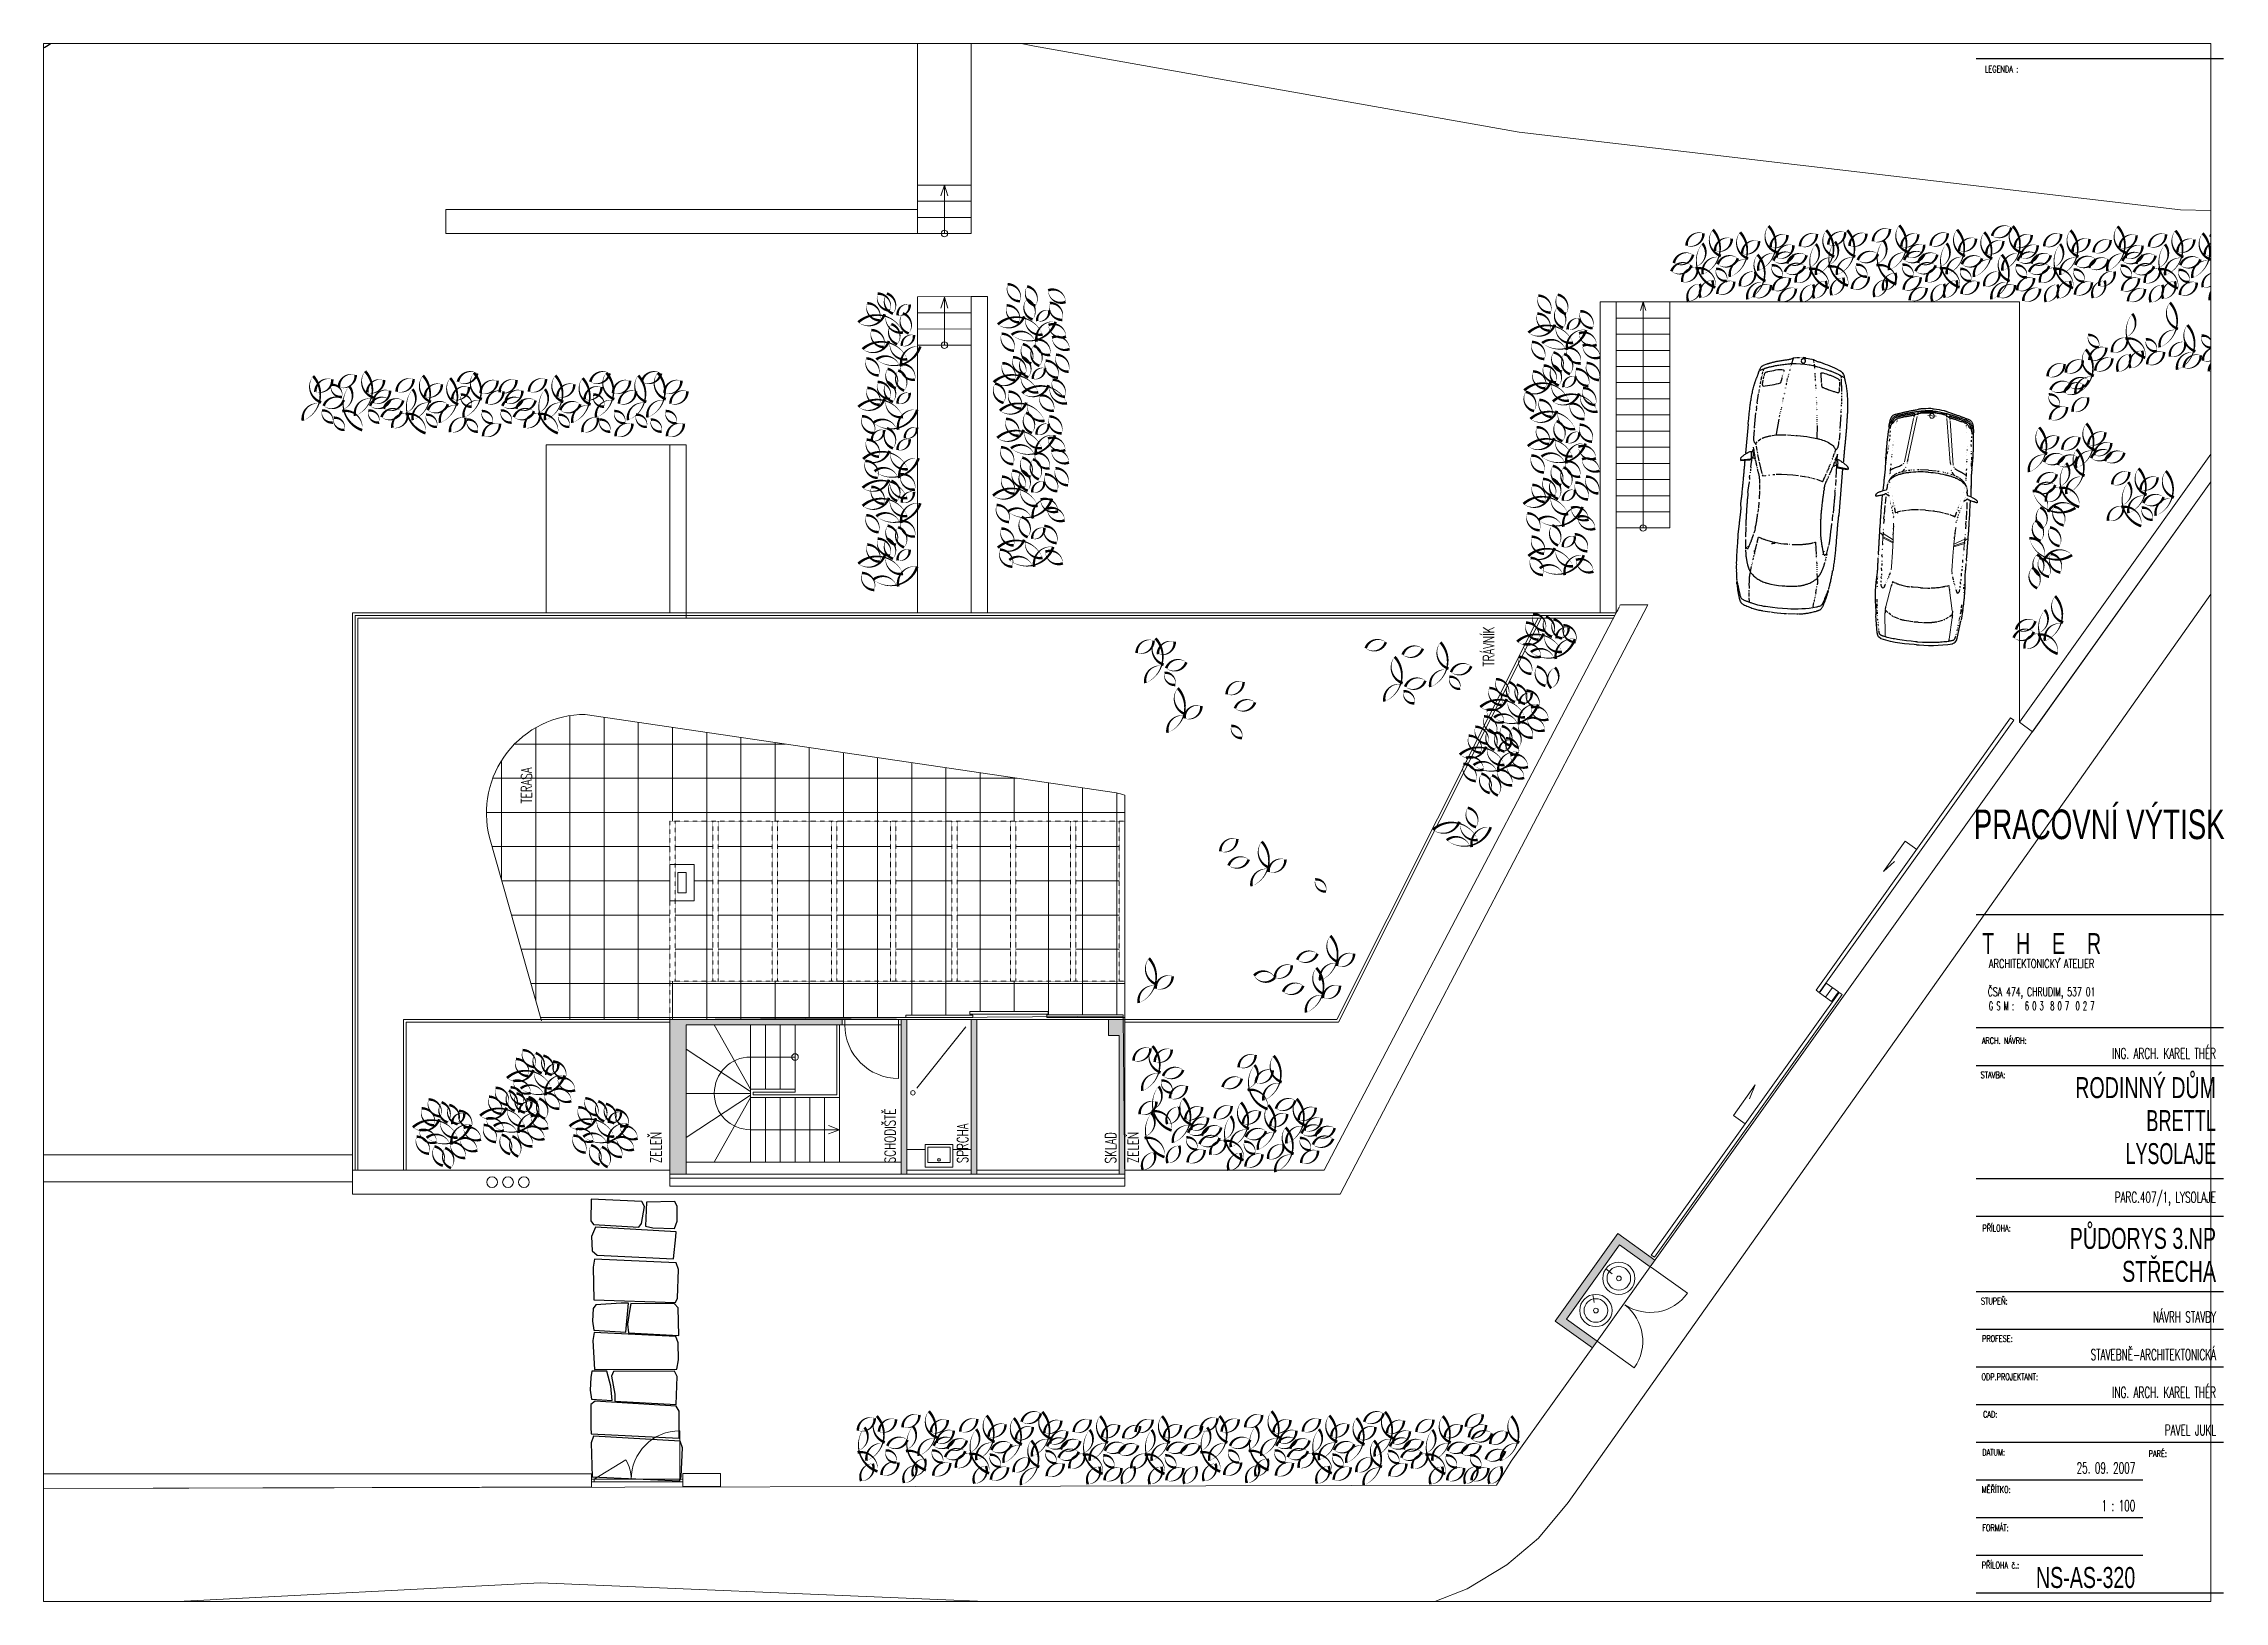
# Paper-space layout '3.NP' of a CAD drawing. Header units: metres, sheet in millimetres. Extents: x -24 to 382, y -16 to 273.
# The model-space entities are those that its viewports show. They can reach past a viewport. Long polylines and large blocks are cut down to what shows.
import ezdxf
from ezdxf.enums import TextEntityAlignment as Align

# ---------------------------------------------------------------- set-up
doc = ezdxf.new("R2010")
doc.units = ezdxf.units.M
doc.linetypes.add('GETRENNT', pattern=[31.75, 12.7, -6.35, 0, -6.35, 0, -6.35])
doc.linetypes.add('ČERCHOVANÁ', pattern=[25.4, 12.7, -6.35, 0, -6.35])
doc.layers.add('FLOATINGWINDOWS', color=2, linetype='Continuous', plot=False)
for name, color, linetype in [('OSA', 7, 'ČERCHOVANÁ'), ('popis', 6, 'Continuous'), ('ROZPISKA', 7, 'Continuous'), ('SRAFY', 3, 'Continuous'), ('SRAFY-TERÉN', 252, 'Continuous'), ('zariz.predmety', 203, 'Continuous'), ('ZARIZOVAKY', 251, 'Continuous'), ('ZDIVO', 1, 'Continuous')]:
    doc.layers.add(name, color=color, linetype=linetype)
doc.styles.add('ARIAL-CE', font='arial.ttf', dxfattribs={"width": 0.75})
doc.styles.add('ROMANS', font='romans.shx', dxfattribs={"width": 0.7})
doc.styles.add('ROMS5', font='SIMPLEX8')
doc.styles.add('ROZPISKA', font='simplex.shx')
pattern_1 = [(0, (1e-14, 40), (0, 0.635), []), (90, (1e-14, 40), (-0.635, 4e-17), [])]

psp = doc.layouts.new('3.NP')

# ---------------------------------------------------------------- texts
at = {"layer": 'ROZPISKA', "style": 'ROMS5', "width": 0.7}
for s, p in [('LEGENDA :', (337.04, 268)), ('ARCH. NÁVRH:', (336.46, 87.52)), ('STAVBA:', (336.24, 81.16)), ('PŘÍLOHA:', (336.56, 52.69)), ('STUPEŇ:', (336.3, 39.14)), ('PROFESE:', (336.5, 32.18)), ('ODP.PROJEKTANT:', (336.4, 25.07)), ('CAD:', (336.69, 18.11)), ('DATUM:', (336.54, 11.05)), ('PARÉ:', (367.45, 10.81)), ('MĚŘÍTKO:', (336.45, 4.15)), ('FORMÁT:', (336.54, -2.97)), ('PŘÍLOHA č.:', (336.45, -9.91))]:
    psp.add_text(s, height=1.2, dxfattribs=at).set_placement(p)
at = {"layer": 'ROZPISKA', "color": 252, "style": 'ARIAL-CE', "width": 0.67}
psp.add_text('PRACOVNÍ VÝTISK', height=5.5, dxfattribs=at).set_placement((358.27, 128.31), align=Align.MIDDLE_CENTER)
at = {"layer": 'ROZPISKA'}
for s, height, style, width, p in [('T    H    E    R', 3.9, 'ARIAL-CE', 0.67, (347.57, 106.15)), ('ARCHITEKTONICKY ATELIER', 1.6, 'ROMS5', 0.7, (347.57, 102.44)), ('ČSA 474, CHRUDIM, 537 01', 1.6, 'ROMS5', 0.66, (347.57, 97.19)), ('G S M :   6 0 3  8 0 7  0 2 7', 1.6, 'ROMS5', 0.525, (347.57, 94.57))]:
    psp.add_text(s, height=height, dxfattribs=dict(at, style=style, width=width)).set_placement(p, align=Align.MIDDLE_CENTER)
for s, height, style, width, p in [('ING. ARCH. KAREL THÉR', 2, 'ROZPISKA', 0.6, (379.97, 84.75)), ('RODINNÝ DŮM', 3.9, 'ARIAL-CE', 0.67, (379.97, 77.45)), ('BRETTL', 3.9, 'ARIAL-CE', 0.62, (379.97, 71.32)), ('LYSOLAJE', 3.9, 'ARIAL-CE', 0.61, (379.97, 65.19)), ('PARC.407/1, LYSOLAJE', 2, 'ROZPISKA', 0.6, (379.97, 58.04)), ('PŮDORYS 3.NP', 3.9, 'ARIAL-CE', 0.67, (379.97, 49.45)), ('STŘECHA', 3.9, 'ARIAL-CE', 0.67, (379.97, 43.32)), ('NÁVRH STAVBY', 2, 'ROZPISKA', 0.6, (379.97, 35.79)), ('STAVEBNĚ-ARCHITEKTONICKÁ', 2, 'ROZPISKA', 0.6, (379.97, 28.79)), ('ING. ARCH. KAREL THÉR', 2, 'ROZPISKA', 0.6, (379.97, 21.79)), ('PAVEL JUKL', 2, 'ROZPISKA', 0.6, (379.97, 14.79)), ('25. 09. 2007', 2, 'ROZPISKA', 0.6, (364.97, 7.75)), ('1 : 100', 2, 'ROZPISKA', 0.6, (364.97, 0.75)), ('NS-AS-320', 3.9, 'ARIAL-CE', 0.67, (364.97, -13.55))]:
    psp.add_text(s, height=height, dxfattribs=dict(at, style=style, width=width)).set_placement(p, align=Align.RIGHT)

msp = doc.modelspace()

# ---------------------------------------------------------------- texts
at = {"layer": 'popis', "linetype": 'Continuous', "lineweight": 0, "char_height": 0.2, "width": 2.20915077, "attachment_point": 1, "style": 'ROMANS'}
for s, insert in [('TERASA', (49.695315, 124.727543)), ('ZELEŇ', (43.015266, 122.321162)), ('SCHODIŠTĚ', (43.015266, 117.97326)), ('SPRCHA', (43.015266, 116.625176)), ('SKLAD', (43.01178, 113.875176)), ('ZELEŇ', (43.015266, 113.457469)), ('TRÁVNÍK', (52.240262, 106.850728))]:
    msp.add_mtext(s, dxfattribs=dict(at, insert=insert))

# ---------------------------------------------------------------- blocks, each defined once
blk = doc.blocks.new('BMW3-PUD')
at = {"lineweight": 0}
for p, q in [((1.031, 0.451), (0.214, 0.34)), ((2.569, 0.757), (2.386, 0.76)), ((2.386, 0.76), (2.491, 0.566)), ((2.439, 0.759), (2.524, 0.566)), ((2.466, 0.759), (2.542, 0.565)), ((3.349, 0.543), (3.732, 0.619)), ((3.859, 0.625), (4.258, 0.596)), ((0.143, 0.078), (0.143, 0)), ((0.983, 0.394), (0.17, 0.276)), ((0.143, -0.078), (0.143, 0)), ((0.983, -0.394), (0.17, -0.276)), ((1.031, -0.451), (0.214, -0.34)), ((2.386, -0.76), (2.491, -0.566)), ((2.569, -0.757), (2.386, -0.76)), ((2.439, -0.759), (2.524, -0.566)), ((2.466, -0.759), (2.542, -0.565)), ((3.349, -0.543), (3.732, -0.619)), ((3.859, -0.625), (4.258, -0.596))]:
    blk.add_line(p, q, dxfattribs=at)
for points in [[(1.057, 0.798), (1.065, 0.8), (1.074, 0.802), (1.082, 0.802), (1.091, 0.803), (1.1, 0.803), (1.108, 0.804), (1.117, 0.804), (1.126, 0.803), (1.135, 0.803), (1.144, 0.802), (1.153, 0.803), (1.162, 0.802), (1.171, 0.802), (1.18, 0.802), (1.189, 0.802), (1.198, 0.802), (1.212, 0.803), (1.227, 0.804), (1.241, 0.805), (1.255, 0.805), (1.269, 0.805), (1.283, 0.806), (1.297, 0.807), (1.311, 0.809), (1.319, 0.808), (1.327, 0.808), (1.334, 0.808), (1.341, 0.809), (1.349, 0.809), (1.356, 0.81), (1.364, 0.81), (1.372, 0.81), (1.376, 0.81), (1.379, 0.811), (1.382, 0.811), (1.385, 0.811), (1.388, 0.81), (1.391, 0.81), (1.395, 0.81), (1.399, 0.811), (1.4, 0.811), (1.402, 0.811), (1.403, 0.81), (1.404, 0.809), (1.409, 0.811), (1.415, 0.812), (1.42, 0.813), (1.424, 0.809), (1.432, 0.813), (1.433, 0.813), (1.435, 0.812), (1.436, 0.811), (1.438, 0.811), (1.582, 0.818)], [(1.406, 0.814), (1.406, 0.814), (1.405, 0.814), (1.404, 0.814), (1.404, 0.814)], [(1.438, 0.814), (1.438, 0.814)], [(1.524, 0.739), (1.523, 0.739), (1.521, 0.739), (1.52, 0.741), (1.519, 0.742), (1.525, 0.745), (1.532, 0.746), (1.539, 0.747), (1.546, 0.747), (1.553, 0.748), (1.56, 0.749), (1.566, 0.751), (1.571, 0.754), (1.572, 0.756), (1.573, 0.757), (1.574, 0.758), (1.574, 0.758), (1.59, 0.816), (1.612, 0.858), (1.616, 0.87), (1.621, 0.882), (1.626, 0.894), (1.632, 0.904), (1.639, 0.915), (1.647, 0.925), (1.655, 0.934), (1.665, 0.942), (1.669, 0.943), (1.673, 0.945), (1.677, 0.946), (1.68, 0.947), (1.684, 0.947), (1.688, 0.947), (1.692, 0.946), (1.695, 0.946), (1.697, 0.934), (1.695, 0.923), (1.691, 0.911), (1.688, 0.899), (1.685, 0.893), (1.684, 0.888), (1.683, 0.883), (1.681, 0.878), (1.677, 0.859), (1.673, 0.841), (1.668, 0.823), (1.662, 0.806), (1.66, 0.8), (1.659, 0.795), (1.657, 0.791), (1.657, 0.786), (1.638, 0.765), (1.637, 0.762), (1.638, 0.759), (1.64, 0.756), (1.641, 0.754), (1.641, 0.754), (1.643, 0.753), (1.644, 0.752), (1.644, 0.752)], [(2.772, 0.819), (2.756, 0.819), (2.739, 0.819), (2.723, 0.82), (2.705, 0.82), (2.689, 0.82), (2.672, 0.82), (2.656, 0.821), (2.639, 0.82), (2.623, 0.821), (2.605, 0.821), (2.589, 0.821), (2.572, 0.821), (2.556, 0.822), (2.539, 0.821), (2.522, 0.822), (2.505, 0.822), (2.489, 0.822), (2.472, 0.822), (2.456, 0.823), (2.439, 0.822), (2.422, 0.823), (2.406, 0.823), (2.389, 0.823), (2.372, 0.823), (2.355, 0.823), (2.339, 0.823), (2.322, 0.823), (2.305, 0.823), (2.288, 0.824), (2.272, 0.823), (2.255, 0.824), (2.238, 0.824), (2.228, 0.824), (2.217, 0.824), (2.206, 0.823), (2.195, 0.823), (2.185, 0.823), (2.174, 0.824), (2.164, 0.824), (2.153, 0.824), (2.143, 0.824), (2.132, 0.824), (2.121, 0.824), (2.11, 0.824), (2.1, 0.824), (2.089, 0.824), (2.079, 0.823), (2.068, 0.822), (2.044, 0.822), (2.019, 0.823), (1.994, 0.822), (1.969, 0.823), (1.945, 0.823), (1.92, 0.822), (1.895, 0.822), (1.87, 0.822), (1.846, 0.821), (1.821, 0.82), (1.796, 0.82), (1.771, 0.82), (1.746, 0.819), (1.722, 0.819), (1.698, 0.82), (1.673, 0.819)], [(1.943, 0.82), (1.943, 0.82)], [(2.775, 0.818), (2.778, 0.819), (2.78, 0.819), (2.783, 0.819), (2.785, 0.819)], [(2.792, 0.817), (2.792, 0.817)], [(2.798, 0.819), (2.798, 0.819)], [(2.798, 0.816), (2.798, 0.816)], [(2.806, 0.819), (2.806, 0.819)], [(2.812, 0.819), (2.812, 0.819)], [(2.813, 0.816), (2.813, 0.816)], [(2.822, 0.816), (2.822, 0.816)], [(3.686, 0.813), (3.67, 0.815), (3.655, 0.817), (3.639, 0.818), (3.624, 0.819), (3.609, 0.821), (3.593, 0.822), (3.577, 0.822), (3.561, 0.824), (3.545, 0.824), (3.53, 0.826), (3.515, 0.826), (3.499, 0.827), (3.483, 0.827), (3.467, 0.828), (3.452, 0.829), (3.437, 0.828), (3.421, 0.829), (3.405, 0.829), (3.389, 0.829), (3.373, 0.829), (3.358, 0.829), (3.342, 0.828), (3.327, 0.828), (3.311, 0.828), (3.295, 0.827), (3.28, 0.826), (3.264, 0.826), (3.249, 0.825), (3.233, 0.824), (3.217, 0.823), (3.202, 0.821), (3.187, 0.82), (3.165, 0.818), (3.143, 0.817), (3.121, 0.816), (3.099, 0.815), (3.077, 0.815), (3.055, 0.815), (3.033, 0.815), (3.012, 0.815), (2.99, 0.815), (2.968, 0.816), (2.946, 0.817), (2.925, 0.818), (2.903, 0.818), (2.881, 0.819), (2.86, 0.818), (2.838, 0.819)], [(3.19, 0.813), (3.19, 0.813), (3.189, 0.813), (3.187, 0.814), (3.187, 0.815)], [(3.195, 0.812), (3.195, 0.812), (3.196, 0.812), (3.197, 0.812), (3.198, 0.812)], [(3.773, 0.778), (3.737, 0.785), (3.737, 0.785), (3.736, 0.787), (3.734, 0.788), (3.733, 0.789), (3.695, 0.805), (3.694, 0.806), (3.694, 0.807), (3.692, 0.809), (3.692, 0.811), (3.89, 0.794)], [(0.009, 0), (0.009, 0.028), (0.012, 0.075), (0.016, 0.122), (0.022, 0.17), (0.028, 0.217), (0.031, 0.229), (0.033, 0.24), (0.035, 0.252), (0.039, 0.263), (0.04, 0.264), (0.041, 0.264), (0.042, 0.266), (0.044, 0.267), (0.05, 0.283), (0.055, 0.301), (0.059, 0.319), (0.063, 0.338), (0.068, 0.356), (0.072, 0.374), (0.076, 0.392), (0.081, 0.408), (0.086, 0.426), (0.091, 0.444), (0.096, 0.461), (0.1, 0.478), (0.104, 0.493), (0.109, 0.507), (0.113, 0.521), (0.117, 0.534), (0.12, 0.545), (0.123, 0.556), (0.127, 0.566), (0.129, 0.576), (0.135, 0.591), (0.14, 0.605), (0.143, 0.619), (0.148, 0.632), (0.149, 0.639), (0.151, 0.645), (0.154, 0.65), (0.154, 0.656), (0.159, 0.672), (0.164, 0.687), (0.169, 0.701), (0.175, 0.715), (0.184, 0.728), (0.195, 0.739), (0.208, 0.747), (0.221, 0.755), (0.236, 0.76), (0.251, 0.766), (0.266, 0.769), (0.282, 0.773), (0.292, 0.774), (0.303, 0.777), (0.313, 0.778), (0.324, 0.78), (0.334, 0.782), (0.344, 0.784), (0.354, 0.786), (0.364, 0.787), (0.37, 0.788), (0.375, 0.79), (0.379, 0.79), (0.385, 0.79), (0.39, 0.79), (0.395, 0.791), (0.4, 0.789), (0.404, 0.788), (0.405, 0.787), (0.405, 0.786), (0.405, 0.785), (0.406, 0.783), (0.402, 0.777)], [(0.082, 0.266), (0.082, 0.272), (0.084, 0.279), (0.085, 0.287), (0.086, 0.293), (0.089, 0.306), (0.092, 0.319), (0.095, 0.331), (0.098, 0.344), (0.101, 0.356), (0.104, 0.369), (0.106, 0.381), (0.109, 0.393), (0.112, 0.404), (0.115, 0.416), (0.118, 0.427), (0.121, 0.438), (0.124, 0.449), (0.127, 0.459), (0.129, 0.47), (0.132, 0.481), (0.137, 0.496), (0.141, 0.511), (0.145, 0.526), (0.15, 0.541), (0.154, 0.556), (0.158, 0.571), (0.163, 0.585), (0.168, 0.6), (0.171, 0.611), (0.173, 0.621), (0.176, 0.632), (0.18, 0.642), (0.183, 0.653), (0.186, 0.663), (0.19, 0.673), (0.194, 0.684), (0.2, 0.693), (0.206, 0.701), (0.213, 0.709), (0.221, 0.716), (0.229, 0.722), (0.238, 0.728), (0.247, 0.733), (0.257, 0.738), (0.267, 0.742), (0.277, 0.746), (0.288, 0.749), (0.299, 0.753), (0.31, 0.756), (0.32, 0.758), (0.332, 0.761), (0.343, 0.763)], [(0.126, 0.318), (0.126, 0.318), (0.124, 0.319), (0.124, 0.319), (0.123, 0.32), (0.124, 0.326), (0.125, 0.332), (0.126, 0.338), (0.126, 0.344), (0.128, 0.351), (0.129, 0.357), (0.131, 0.363), (0.133, 0.369), (0.134, 0.377), (0.136, 0.383), (0.137, 0.389), (0.138, 0.396), (0.141, 0.409), (0.144, 0.421), (0.148, 0.433), (0.151, 0.444), (0.153, 0.456), (0.156, 0.466), (0.159, 0.478), (0.161, 0.488), (0.164, 0.499), (0.167, 0.509), (0.171, 0.52), (0.174, 0.53), (0.177, 0.545), (0.182, 0.561), (0.187, 0.576), (0.192, 0.591), (0.195, 0.604), (0.199, 0.617), (0.203, 0.629), (0.208, 0.64), (0.211, 0.651), (0.214, 0.661), (0.219, 0.671), (0.225, 0.68), (0.231, 0.688), (0.239, 0.696), (0.246, 0.702), (0.255, 0.708), (0.264, 0.712), (0.273, 0.716), (0.282, 0.719), (0.292, 0.723), (0.301, 0.726), (0.31, 0.729), (0.32, 0.733), (0.33, 0.736), (0.33, 0.736), (0.33, 0.734), (0.33, 0.733), (0.331, 0.733), (0.33, 0.728), (0.328, 0.724), (0.325, 0.719), (0.322, 0.715), (0.318, 0.711), (0.314, 0.708), (0.311, 0.704), (0.306, 0.701), (0.294, 0.695), (0.283, 0.689), (0.273, 0.682), (0.263, 0.674), (0.254, 0.665), (0.246, 0.656), (0.238, 0.646), (0.232, 0.635), (0.23, 0.635), (0.229, 0.635), (0.227, 0.635), (0.225, 0.635)], [(0.156, 0.336), (0.156, 0.342), (0.158, 0.348), (0.159, 0.355), (0.16, 0.361), (0.163, 0.371), (0.165, 0.38), (0.167, 0.389), (0.17, 0.398), (0.172, 0.409), (0.175, 0.421), (0.177, 0.432), (0.181, 0.444), (0.184, 0.455), (0.187, 0.467), (0.19, 0.478), (0.193, 0.489), (0.197, 0.507), (0.202, 0.525), (0.207, 0.543), (0.212, 0.56), (0.217, 0.577), (0.222, 0.595), (0.228, 0.613), (0.233, 0.631)], [(0.219, 0.633), (0.219, 0.633)], [(0.242, 0.639), (0.242, 0.639), (0.243, 0.639), (0.244, 0.639), (0.244, 0.639)], [(0.267, 0.643), (0.267, 0.643)], [(0.273, 0.643), (0.273, 0.643)], [(0.28, 0.645), (0.293, 0.647)], [(0.309, 0.649), (0.309, 0.649)], [(0.316, 0.651), (0.316, 0.651), (0.316, 0.651), (0.317, 0.651), (0.317, 0.651)], [(0.335, 0.736), (0.346, 0.74), (0.357, 0.744), (0.369, 0.749), (0.381, 0.754), (0.393, 0.757), (0.405, 0.76), (0.418, 0.761), (0.43, 0.76)], [(0.337, 0.655), (0.337, 0.655)], [(0.362, 0.768), (0.383, 0.772)], [(0.396, 0.774), (0.396, 0.774)], [(0.403, 0.664), (0.403, 0.664)], [(0.409, 0.783), (0.424, 0.786)], [(0.421, 0.767), (0.428, 0.779), (0.428, 0.78), (0.428, 0.781), (0.428, 0.783), (0.429, 0.783), (0.442, 0.786), (0.456, 0.788), (0.469, 0.791), (0.483, 0.792), (0.497, 0.793), (0.511, 0.794), (0.525, 0.795), (0.539, 0.796), (0.553, 0.797), (0.568, 0.797), (0.582, 0.798), (0.596, 0.799), (0.61, 0.8), (0.624, 0.801), (0.638, 0.802), (0.652, 0.803), (0.662, 0.803), (0.671, 0.803), (0.68, 0.803), (0.69, 0.803), (0.699, 0.803), (0.709, 0.803), (0.719, 0.803), (0.728, 0.804), (0.737, 0.804), (0.747, 0.804), (0.756, 0.805), (0.766, 0.805), (0.775, 0.805), (0.785, 0.805), (0.794, 0.805), (0.803, 0.805), (0.811, 0.806), (0.818, 0.806), (0.825, 0.806), (0.832, 0.806), (0.839, 0.806), (0.846, 0.806), (0.853, 0.807), (0.86, 0.807), (0.876, 0.807), (0.891, 0.806), (0.905, 0.807), (0.92, 0.807), (0.934, 0.807), (0.948, 0.807), (0.963, 0.806), (0.976, 0.803), (0.983, 0.806), (0.989, 0.807), (0.996, 0.807), (1.003, 0.807), (1.011, 0.806), (1.018, 0.805), (1.026, 0.804), (1.032, 0.804), (1.034, 0.803), (1.035, 0.803), (1.035, 0.802), (1.035, 0.8), (1.024, 0.797), (1.012, 0.795), (1, 0.794), (0.988, 0.793), (0.976, 0.793), (0.964, 0.793), (0.951, 0.793), (0.939, 0.792)], [(0.472, 0.758), (0.5, 0.759)], [(0.525, 0.757), (0.525, 0.757)], [(0.545, 0.757), (0.575, 0.757)], [(0.622, 0.758), (0.662, 0.761)], [(0.674, 0.69), (0.674, 0.69)], [(0.728, 0.69), (0.728, 0.69), (0.73, 0.691), (0.73, 0.692), (0.731, 0.692)], [(0.751, 0.767), (0.759, 0.769)], [(0.776, 0.692), (0.776, 0.692)], [(0.787, 0.771), (0.8, 0.774)], [(0.8, 0.422), (0.8, 0.422)], [(0.821, 0.776), (0.821, 0.776), (0.823, 0.776), (0.823, 0.776), (0.824, 0.777)], [(0.83, 0.694), (0.83, 0.694)], [(0.847, 0.779), (0.847, 0.779)], [(0.855, 0.782), (0.911, 0.789)], [(0.902, 0.697), (0.91, 0.698)], [(0.932, 0.698), (0.932, 0.698)], [(0.942, 0.699), (0.942, 0.699), (0.941, 0.7), (0.94, 0.7), (0.94, 0.7)], [(0.945, 0.699), (0.947, 0.7), (0.95, 0.7), (0.952, 0.7), (0.955, 0.7)], [(0.978, 0.809), (0.978, 0.809), (0.976, 0.809), (0.975, 0.809), (0.974, 0.809)], [(0.996, 0.701), (0.996, 0.701)], [(1.038, 0.453), (1.038, 0.453)], [(1.04, 0.803), (1.048, 0.803)], [(1.054, 0.801), (1.054, 0.801), (1.054, 0.802), (1.053, 0.803), (1.053, 0.803), (1.055, 0.805), (1.059, 0.807), (1.062, 0.807), (1.066, 0.805)], [(1.055, 0.463), (1.055, 0.463)], [(1.061, 0.467), (1.07, 0.473)], [(1.081, 0.704), (1.109, 0.704)], [(1.082, 0.485), (1.082, 0.485)], [(1.087, 0.491), (1.099, 0.507), (1.109, 0.523), (1.118, 0.542), (1.126, 0.561), (1.134, 0.58), (1.142, 0.599), (1.151, 0.618), (1.161, 0.635), (1.165, 0.645), (1.17, 0.655), (1.175, 0.664), (1.181, 0.673), (1.186, 0.681), (1.192, 0.687), (1.196, 0.693), (1.2, 0.701), (1.2, 0.702), (1.2, 0.703), (1.201, 0.704), (1.202, 0.706), (1.224, 0.707)], [(1.117, 0.423), (1.117, 0.423)], [(1.123, 0.425), (1.125, 0.425), (1.126, 0.426), (1.127, 0.426), (1.129, 0.426)], [(1.135, 0.429), (1.135, 0.429)], [(1.152, 0.706), (1.152, 0.706)], [(1.154, 0.439), (1.154, 0.439)], [(1.156, 0.705), (1.197, 0.706)], [(1.161, 0.442), (1.167, 0.445), (1.173, 0.448), (1.179, 0.453), (1.185, 0.458), (1.191, 0.464), (1.197, 0.469), (1.203, 0.474), (1.21, 0.48), (1.211, 0.48), (1.211, 0.48), (1.212, 0.479), (1.213, 0.478), (1.21, 0.462)], [(1.191, 0), (1.191, 0.003), (1.191, 0.048), (1.193, 0.093), (1.196, 0.139), (1.199, 0.184), (1.204, 0.23), (1.209, 0.275), (1.215, 0.32), (1.217, 0.328), (1.218, 0.336), (1.22, 0.343), (1.222, 0.35), (1.223, 0.357), (1.225, 0.365), (1.225, 0.372), (1.227, 0.378), (1.23, 0.394), (1.233, 0.409), (1.237, 0.424), (1.241, 0.439), (1.245, 0.454), (1.249, 0.468), (1.253, 0.483), (1.258, 0.497), (1.261, 0.506), (1.264, 0.513), (1.267, 0.52), (1.269, 0.528), (1.278, 0.553), (1.288, 0.575), (1.299, 0.598), (1.312, 0.62), (1.326, 0.64), (1.341, 0.661), (1.358, 0.681), (1.376, 0.701), (1.416, 0.725)], [(1.195, 0.409), (1.195, 0.409)], [(1.197, 0.416), (1.197, 0.416)], [(1.198, 0.424), (1.202, 0.438)], [(1.203, 0.445), (1.203, 0.445)], [(1.208, 0.454), (1.208, 0.454)], [(1.214, 0.483), (1.222, 0.5)], [(1.224, 0.507), (1.224, 0.507)], [(1.226, 0.513), (1.226, 0.513)], [(1.228, 0.519), (1.245, 0.559)], [(1.245, 0.707), (1.27, 0.707)], [(1.247, 0.565), (1.247, 0.565)], [(1.252, 0.572), (1.252, 0.572)], [(1.255, 0.58), (1.261, 0.591), (1.268, 0.602), (1.276, 0.613), (1.283, 0.624), (1.292, 0.634), (1.301, 0.644), (1.311, 0.654), (1.32, 0.664), (1.325, 0.669), (1.33, 0.673), (1.335, 0.677), (1.34, 0.681), (1.346, 0.685), (1.35, 0.689), (1.354, 0.694), (1.358, 0.699), (1.369, 0.699)], [(1.288, 0.707), (1.288, 0.707)], [(1.294, 0.707), (1.294, 0.707), (1.296, 0.707), (1.296, 0.707), (1.296, 0.707)], [(1.419, 0.701), (1.419, 0.701)], [(1.422, 0.728), (1.422, 0.728)], [(1.428, 0.7), (1.428, 0.7), (1.427, 0.7), (1.426, 0.7), (1.426, 0.7)], [(1.429, 0.73), (1.429, 0.73)], [(1.435, 0.733), (1.443, 0.734)], [(1.438, 0.697), (1.438, 0.697)], [(1.449, 0.736), (1.449, 0.736)], [(1.461, 0.739), (1.468, 0.741), (1.474, 0.742), (1.481, 0.743), (1.487, 0.743), (1.494, 0.744), (1.5, 0.744), (1.507, 0.743), (1.514, 0.742)], [(1.514, 0.679), (1.514, 0.679)], [(1.531, 0.735), (1.531, 0.735)], [(1.538, 0.734), (1.538, 0.734)], [(1.61, 0.716), (1.61, 0.716)], [(1.62, 0.714), (1.62, 0.714), (1.619, 0.714), (1.618, 0.714), (1.618, 0.714)], [(1.629, 0.711), (1.629, 0.711)], [(1.645, 0.706), (1.645, 0.706)], [(1.686, 0.696), (1.68, 0.701), (1.675, 0.706), (1.671, 0.713), (1.666, 0.719), (1.663, 0.725), (1.659, 0.731), (1.654, 0.738), (1.649, 0.744), (1.649, 0.745), (1.648, 0.747), (1.647, 0.748), (1.647, 0.749), (1.647, 0.751), (1.648, 0.751), (1.65, 0.753), (1.65, 0.754)], [(1.653, 0.704), (1.653, 0.704)], [(1.661, 0.703), (1.661, 0.703)], [(1.664, 0.701), (1.672, 0.701)], [(1.674, 0.637), (1.674, 0.637)], [(1.689, 0.634), (1.689, 0.634)], [(1.695, 0.693), (1.695, 0.693)], [(1.701, 0.756), (1.827, 0.76)], [(1.701, 0.691), (1.701, 0.691)], [(1.743, 0.619), (1.743, 0.619)], [(1.768, 0.612), (1.768, 0.612)], [(1.771, 0.67), (1.771, 0.67), (1.771, 0.671), (1.771, 0.672), (1.771, 0.672)], [(1.78, 0.667), (1.78, 0.667)], [(1.788, 0.607), (1.788, 0.607)], [(1.79, 0.665), (1.79, 0.665)], [(1.794, 0.605), (1.794, 0.605)], [(1.8, 0.662), (1.8, 0.662)], [(1.805, 0.603), (1.805, 0.603), (1.804, 0.603), (1.802, 0.603), (1.802, 0.603)], [(1.808, 0.659), (1.808, 0.659)], [(1.814, 0.6), (1.814, 0.6)], [(1.82, 0.655), (1.82, 0.656), (1.819, 0.657), (1.817, 0.657), (1.815, 0.657)], [(1.823, 0.598), (1.823, 0.598)], [(1.83, 0.652), (1.83, 0.652)], [(1.831, 0.595), (1.831, 0.595)], [(1.833, 0.757), (1.833, 0.757)], [(1.835, 0.594), (1.835, 0.594)], [(1.842, 0.592), (1.842, 0.592)], [(1.848, 0.574), (1.848, 0.574)], [(1.85, 0.591), (1.85, 0.591)], [(1.856, 0.601), (1.856, 0.601)], [(1.857, 0.588), (1.857, 0.588)], [(1.859, 0.608), (1.862, 0.611), (1.864, 0.614), (1.868, 0.618), (1.872, 0.62)], [(1.86, 0.644), (1.86, 0.644)], [(1.861, 0.76), (2.028, 0.762)], [(1.866, 0.585), (1.866, 0.585)], [(1.868, 0.641), (1.868, 0.641)], [(1.875, 0.639), (1.875, 0.639)], [(1.879, 0.625), (1.879, 0.625)], [(1.885, 0.636), (1.885, 0.636)], [(1.903, 0.631), (1.893, 0.633)], [(1.974, 0.528), (1.982, 0.551), (1.979, 0.555), (1.974, 0.557), (1.97, 0.559), (1.964, 0.56), (1.959, 0.561), (1.954, 0.562), (1.948, 0.563), (1.944, 0.565), (1.938, 0.566), (1.931, 0.568), (1.925, 0.569), (1.918, 0.571), (1.912, 0.572), (1.906, 0.574), (1.899, 0.576), (1.893, 0.579)], [(1.918, 0.639), (1.918, 0.639)], [(1.928, 0.353), (1.945, 0.433)], [(1.93, 0.621), (1.93, 0.621)], [(1.951, 0.615), (1.948, 0.616), (1.946, 0.616), (1.943, 0.617), (1.94, 0.619)], [(1.948, 0.444), (1.948, 0.444)], [(1.949, 0.452), (1.972, 0.523), (1.989, 0.52)], [(1.959, 0.612), (1.959, 0.612)], [(1.961, 0.52), (1.962, 0.52), (1.964, 0.52), (1.965, 0.52), (1.967, 0.52)], [(1.968, 0.611), (1.968, 0.611)], [(2.002, 0.601), (1.978, 0.608)], [(2.011, 0.598), (2.011, 0.598)], [(2.027, 0.595), (2.027, 0.595)], [(2.032, 0.593), (2.032, 0.593)], [(2.043, 0.59), (2.043, 0.59), (2.043, 0.591), (2.041, 0.592), (2.041, 0.592)], [(2.047, 0.589), (2.048, 0.589), (2.05, 0.59), (2.051, 0.59), (2.053, 0.59)], [(2.114, 0.762), (2.049, 0.762)], [(2.059, 0.587), (2.059, 0.587)], [(2.086, 0.583), (2.072, 0.585)], [(2.117, 0.761), (2.196, 0.762)], [(2.208, 0.576), (2.21, 0.576), (2.21, 0.576), (2.212, 0.576), (2.213, 0.576)], [(2.227, 0.577), (2.227, 0.577)], [(2.234, 0.574), (2.255, 0.575)], [(2.292, 0.572), (2.276, 0.573)], [(2.285, 0.589), (2.285, 0.589)], [(2.3, 0.761), (2.306, 0.762)], [(2.322, 0.762), (2.322, 0.762)], [(2.332, 0.76), (2.332, 0.76)], [(2.354, 0.761), (2.354, 0.761)], [(2.358, 0.76), (2.386, 0.76)], [(2.394, 0.57), (2.358, 0.57)], [(2.45, 0.759), (2.466, 0.759)], [(2.489, 0.759), (2.489, 0.759), (2.49, 0.759), (2.491, 0.759), (2.491, 0.759)], [(2.499, 0.759), (2.499, 0.759)], [(2.523, 0.759), (2.523, 0.759), (2.524, 0.759), (2.525, 0.759), (2.525, 0.759)], [(2.569, 0.757), (2.593, 0.757)], [(2.599, 0.755), (2.599, 0.755)], [(2.611, 0.758), (2.611, 0.758)], [(2.679, 0.754), (2.681, 0.754), (2.681, 0.754), (2.683, 0.754), (2.684, 0.754)], [(2.804, 0.752), (2.774, 0.752)], [(2.808, 0.75), (2.821, 0.75)], [(2.891, 0.747), (2.906, 0.748)], [(2.943, 0.746), (2.976, 0.746)], [(2.982, 0.746), (2.982, 0.746)], [(3.049, 0.743), (3.019, 0.744)], [(3.052, 0.742), (3.076, 0.742)], [(3.072, 0.571), (3.072, 0.571)], [(3.102, 0.579), (3.155, 0.597)], [(3.131, 0.739), (3.156, 0.739)], [(3.139, 0.606), (3.139, 0.606)], [(3.142, 0.582), (3.142, 0.582)], [(3.162, 0.598), (3.162, 0.598)], [(3.169, 0.601), (3.169, 0.601)], [(3.176, 0.604), (3.189, 0.608)], [(3.21, 0.738), (3.184, 0.738)], [(3.195, 0.61), (3.195, 0.61)], [(3.203, 0.612), (3.203, 0.612)], [(3.209, 0.615), (3.219, 0.619)], [(3.215, 0.736), (3.227, 0.736)], [(3.245, 0.809), (3.22, 0.81)], [(3.235, 0.625), (3.235, 0.625)], [(3.241, 0.626), (3.242, 0.626), (3.243, 0.627), (3.244, 0.628), (3.245, 0.628)], [(3.251, 0.629), (3.251, 0.629)], [(3.29, 0.734), (3.261, 0.735)], [(3.262, 0.648), (3.262, 0.648)], [(3.266, 0.624), (3.266, 0.624)], [(3.277, 0.493), (3.266, 0.521), (3.267, 0.523), (3.27, 0.524), (3.273, 0.525), (3.276, 0.527)], [(3.277, 0.493), (3.289, 0.452), (3.293, 0.446), (3.296, 0.438), (3.298, 0.429), (3.299, 0.422), (3.303, 0.414), (3.304, 0.408), (3.306, 0.401), (3.307, 0.394), (3.313, 0.369), (3.318, 0.345), (3.322, 0.321), (3.326, 0.296), (3.33, 0.272), (3.333, 0.248), (3.335, 0.223), (3.337, 0.199)], [(3.278, 0.639), (3.278, 0.639)], [(3.308, 0.807), (3.279, 0.806)], [(3.282, 0.527), (3.299, 0.532)], [(3.289, 0.643), (3.289, 0.643)], [(3.295, 0.734), (3.295, 0.734), (3.296, 0.734), (3.296, 0.734), (3.296, 0.734)], [(3.295, 0.646), (3.295, 0.646)], [(3.304, 0.649), (3.304, 0.649)], [(3.311, 0.806), (3.312, 0.806), (3.314, 0.806), (3.314, 0.806), (3.317, 0.806)], [(3.311, 0.535), (3.311, 0.535)], [(3.318, 0.536), (3.349, 0.543)], [(3.321, 0.656), (3.321, 0.656)], [(3.391, 0.684), (3.393, 0.69), (3.394, 0.697), (3.393, 0.703), (3.389, 0.708), (3.382, 0.714), (3.375, 0.718), (3.367, 0.722), (3.36, 0.726), (3.351, 0.729), (3.342, 0.73), (3.334, 0.732), (3.325, 0.732)], [(3.328, 0.657), (3.387, 0.681)], [(3.337, 0.681), (3.337, 0.681)], [(3.345, 0.804), (3.345, 0.804), (3.346, 0.804), (3.346, 0.804), (3.346, 0.804)], [(3.369, 0.802), (3.376, 0.802)], [(3.417, 0.799), (3.417, 0.799)], [(3.603, 0.595), (3.603, 0.595)], [(3.665, 0.785), (3.608, 0.788)], [(3.67, 0.783), (3.67, 0.783)], [(3.686, 0.783), (3.686, 0.783)], [(3.692, 0.613), (3.692, 0.613)], [(3.719, 0.781), (3.694, 0.782)], [(3.722, 0.78), (3.733, 0.782)], [(3.732, 0.619), (3.732, 0.619)], [(3.739, 0.621), (3.791, 0.624)], [(3.777, 0.777), (3.777, 0.777)], [(3.84, 0.575), (3.799, 0.622), (3.805, 0.624), (3.812, 0.626), (3.82, 0.626), (3.827, 0.626), (3.835, 0.625), (3.844, 0.625), (3.852, 0.625), (3.859, 0.625)], [(3.82, 0.772), (3.821, 0.772), (3.822, 0.772), (3.822, 0.772), (3.824, 0.772)], [(3.831, 0.77), (3.831, 0.77)], [(3.882, 0.765), (3.844, 0.768)], [(3.881, 0.513), (3.854, 0.556)], [(3.886, 0.507), (3.886, 0.507)], [(3.89, 0.5), (3.89, 0.5)], [(3.906, 0.473), (3.894, 0.494)], [(3.897, 0.791), (3.897, 0.791), (3.897, 0.791), (3.896, 0.791), (3.896, 0.791), (3.896, 0.791), (3.897, 0.791), (3.897, 0.791), (3.897, 0.791)], [(3.907, 0.76), (3.906, 0.76), (3.904, 0.761), (3.904, 0.762), (3.902, 0.762)], [(3.903, 0.79), (3.903, 0.79)], [(3.908, 0.465), (3.908, 0.465)], [(4.403, 0), (4.403, 0.047), (4.402, 0.136), (4.399, 0.224), (4.393, 0.313), (4.386, 0.4), (4.374, 0.488), (4.359, 0.576), (4.339, 0.663), (4.337, 0.665), (4.336, 0.667), (4.335, 0.669), (4.335, 0.671), (4.323, 0.692), (4.304, 0.713), (4.303, 0.714), (4.302, 0.715), (4.302, 0.716), (4.301, 0.717), (4.273, 0.732), (4.231, 0.745), (3.909, 0.792)], [(3.91, 0.46), (3.91, 0.46)], [(3.946, 0.364), (3.913, 0.454)], [(3.928, 0.758), (3.928, 0.758), (3.928, 0.758), (3.93, 0.758), (3.931, 0.758)], [(3.938, 0.757), (3.938, 0.757)], [(3.956, 0.755), (3.956, 0.755), (3.956, 0.755), (3.957, 0.755), (3.957, 0.755)], [(3.965, 0.753), (3.965, 0.753)], [(3.998, 0.747), (3.98, 0.751)], [(4.003, 0.746), (4.003, 0.746)], [(4.029, 0.742), (4.029, 0.742)], [(4.041, 0.74), (4.043, 0.74), (4.044, 0.74), (4.045, 0.74), (4.046, 0.74)], [(4.053, 0.74), (4.053, 0.74)], [(4.092, 0.733), (4.07, 0.737)], [(4.117, 0.729), (4.117, 0.729)], [(4.138, 0.725), (4.138, 0.725)], [(4.149, 0.723), (4.149, 0.723)], [(4.165, 0.721), (4.156, 0.722)], [(4.17, 0.72), (4.17, 0.72)], [(4.177, 0.718), (4.177, 0.718)], [(4.348, 0), (4.347, 0.005), (4.349, 0.022), (4.346, 0.106), (4.343, 0.19), (4.337, 0.274), (4.33, 0.358), (4.327, 0.386), (4.324, 0.415), (4.32, 0.442), (4.317, 0.47), (4.312, 0.499), (4.307, 0.526), (4.303, 0.554), (4.297, 0.583), (4.295, 0.585), (4.295, 0.588), (4.294, 0.59), (4.292, 0.592), (4.292, 0.603), (4.29, 0.613), (4.287, 0.624), (4.284, 0.635), (4.282, 0.64), (4.28, 0.646), (4.279, 0.652), (4.277, 0.657), (4.275, 0.664), (4.273, 0.67), (4.27, 0.676), (4.267, 0.682), (4.263, 0.687), (4.258, 0.691), (4.253, 0.695), (4.248, 0.699), (4.241, 0.702), (4.233, 0.704), (4.226, 0.706), (4.219, 0.708), (4.211, 0.71), (4.205, 0.711), (4.198, 0.714), (4.192, 0.716)], [(4.268, 0.593), (4.287, 0.593)], [(4.297, 0.715), (4.297, 0.715)], [(0.009, 0), (0.009, -0.028), (0.012, -0.075), (0.016, -0.122), (0.022, -0.17), (0.028, -0.217), (0.031, -0.229), (0.033, -0.24), (0.035, -0.252), (0.039, -0.263), (0.04, -0.264), (0.041, -0.264), (0.042, -0.266), (0.044, -0.267), (0.05, -0.283), (0.055, -0.301), (0.059, -0.319), (0.063, -0.338), (0.068, -0.356), (0.072, -0.374), (0.076, -0.392), (0.081, -0.408), (0.086, -0.426), (0.091, -0.444), (0.096, -0.461), (0.1, -0.478), (0.104, -0.493), (0.109, -0.507), (0.113, -0.521), (0.117, -0.534), (0.12, -0.545), (0.123, -0.556), (0.127, -0.566), (0.129, -0.576), (0.135, -0.591), (0.14, -0.605), (0.143, -0.619), (0.148, -0.632), (0.149, -0.639), (0.151, -0.645), (0.154, -0.65), (0.154, -0.656), (0.159, -0.672), (0.164, -0.687), (0.169, -0.701), (0.175, -0.715), (0.184, -0.728), (0.195, -0.739), (0.208, -0.747), (0.221, -0.755), (0.236, -0.76), (0.251, -0.766), (0.266, -0.769), (0.282, -0.773), (0.292, -0.774), (0.303, -0.777), (0.313, -0.778), (0.324, -0.78), (0.334, -0.782), (0.344, -0.784), (0.354, -0.786), (0.364, -0.787), (0.37, -0.788), (0.375, -0.79), (0.379, -0.79), (0.385, -0.79), (0.39, -0.79), (0.395, -0.791), (0.4, -0.789), (0.404, -0.788), (0.405, -0.787), (0.405, -0.786), (0.405, -0.785), (0.406, -0.783), (0.402, -0.777)], [(0.048, 0), (0.048, 0.001), (0.049, 0.005), (0.054, 0.006), (0.059, 0.007), (0.064, 0.009), (0.067, 0.014), (0.068, 0.015), (0.069, 0.016), (0.07, 0.017), (0.07, 0.017), (0.071, 0.044), (0.074, 0.072), (0.077, 0.1), (0.081, 0.128), (0.085, 0.155), (0.088, 0.182), (0.09, 0.21), (0.089, 0.237), (0.079, 0.242), (0.078, 0.248), (0.079, 0.253), (0.081, 0.257), (0.084, 0.261), (0.11, 0.264), (0.112, 0.263), (0.113, 0.262), (0.114, 0.261), (0.115, 0.259), (0.107, 0.217), (0.1, 0.177), (0.094, 0.135), (0.09, 0.094), (0.087, 0.052), (0.085, 0.012), (0.085, 0)], [(0.049, 0.009), (0.05, 0.041), (0.052, 0.072), (0.055, 0.104), (0.059, 0.135), (0.062, 0.16), (0.067, 0.185), (0.071, 0.209), (0.074, 0.234), (0.075, 0.236), (0.076, 0.238), (0.077, 0.239), (0.077, 0.239)], [(0.115, 0.265), (0.124, 0.269), (0.124, 0.269), (0.126, 0.268), (0.127, 0.268), (0.129, 0.268), (0.148, 0.272)], [(0.121, 0.273), (0.143, 0.313), (0.144, 0.318), (0.148, 0.322), (0.151, 0.326), (0.154, 0.33), (0.186, 0.334)], [(0.13, 0.317), (0.132, 0.318), (0.134, 0.318), (0.137, 0.318), (0.139, 0.318)], [(0.17, 0.276), (0.17, 0.276)], [(0.207, 0.338), (0.207, 0.338), (0.208, 0.338), (0.208, 0.338), (0.208, 0.338)], [(0.214, 0.34), (0.214, 0.34)], [(0.764, 0.368), (0.764, 0.368)], [(0.983, 0.394), (1.023, 0.401)], [(1.045, 0.404), (1.045, 0.404), (1.046, 0.404), (1.047, 0.404), (1.047, 0.404)], [(1.153, 0), (1.155, 0.147)], [(1.153, 0), (1.155, -0.147)], [(1.157, 0.17), (1.16, 0.199)], [(1.157, 0.153), (1.157, 0.153)], [(1.162, 0.218), (1.162, 0.219), (1.162, 0.22), (1.162, 0.221), (1.163, 0.222)], [(1.167, 0.255), (1.167, 0.255), (1.167, 0.256), (1.167, 0.257), (1.167, 0.258)], [(1.168, 0.276), (1.168, 0.278), (1.169, 0.279), (1.169, 0.28), (1.169, 0.282)], [(1.174, 0.311), (1.175, 0.323)], [(1.18, 0.344), (1.184, 0.367)], [(1.186, 0.373), (1.186, 0.373)], [(1.188, 0.381), (1.188, 0.381)], [(1.191, 0), (1.191, -0.003), (1.191, -0.048), (1.193, -0.093), (1.196, -0.139), (1.199, -0.184), (1.204, -0.23), (1.209, -0.275), (1.215, -0.32), (1.217, -0.328), (1.218, -0.336), (1.22, -0.343), (1.222, -0.35), (1.223, -0.357), (1.225, -0.365), (1.225, -0.372), (1.227, -0.378), (1.23, -0.394), (1.233, -0.409), (1.237, -0.424), (1.241, -0.439), (1.245, -0.454), (1.249, -0.468), (1.253, -0.483), (1.258, -0.497), (1.261, -0.506), (1.264, -0.513), (1.267, -0.52), (1.269, -0.528), (1.278, -0.553), (1.288, -0.575), (1.299, -0.598), (1.312, -0.62), (1.326, -0.64), (1.341, -0.661), (1.358, -0.681), (1.376, -0.701), (1.416, -0.725)], [(1.193, 0.401), (1.193, 0.401), (1.193, 0.402), (1.193, 0.403), (1.193, 0.403)], [(1.893, 0.146), (1.894, 0.146), (1.896, 0.146), (1.896, 0.146), (1.899, 0.146)], [(1.899, 0), (1.901, 0.111)], [(1.899, 0.059), (1.899, 0.059)], [(1.899, 0.054), (1.899, 0.054)], [(1.9, 0.122), (1.9, 0.122)], [(1.902, 0.13), (1.911, 0.261), (1.925, 0.334)], [(3.342, 0), (3.342, 0.044), (3.341, 0.136), (3.34, 0.148), (3.339, 0.159), (3.339, 0.169), (3.339, 0.18)], [(4.403, 0), (4.403, -0.047), (4.402, -0.136), (4.399, -0.224), (4.393, -0.313), (4.386, -0.4), (4.374, -0.488), (4.359, -0.576), (4.339, -0.663), (4.337, -0.665), (4.336, -0.667), (4.335, -0.669), (4.335, -0.671), (4.323, -0.692), (4.304, -0.713), (4.303, -0.714), (4.302, -0.715), (4.302, -0.716), (4.301, -0.717), (4.273, -0.732), (4.231, -0.745), (3.909, -0.792)], [(3.949, 0.352), (3.949, 0.352)], [(3.984, 0.101), (3.982, 0.139), (3.978, 0.176), (3.974, 0.215), (3.969, 0.253), (3.967, 0.263), (3.966, 0.272), (3.965, 0.28), (3.963, 0.289), (3.961, 0.304), (3.958, 0.318), (3.955, 0.331), (3.951, 0.345)], [(3.983, 0), (3.985, 0.079)], [(3.983, 0), (3.985, -0.079)], [(3.985, 0.085), (3.985, 0.085)], [(0.048, 0), (0.048, -0.001), (0.049, -0.005), (0.054, -0.006), (0.059, -0.007), (0.064, -0.009), (0.067, -0.014), (0.068, -0.015), (0.069, -0.016), (0.07, -0.017), (0.07, -0.017), (0.071, -0.044), (0.074, -0.072), (0.077, -0.1), (0.081, -0.128), (0.085, -0.155), (0.088, -0.182), (0.09, -0.21), (0.089, -0.237), (0.079, -0.242), (0.078, -0.248), (0.079, -0.253), (0.081, -0.257), (0.084, -0.261), (0.11, -0.264), (0.112, -0.263), (0.113, -0.262), (0.114, -0.261), (0.115, -0.259), (0.107, -0.217), (0.1, -0.177), (0.094, -0.135), (0.09, -0.094), (0.087, -0.052), (0.085, -0.012), (0.085, 0)], [(0.049, -0.009), (0.05, -0.041), (0.052, -0.072), (0.055, -0.104), (0.059, -0.135), (0.062, -0.16), (0.067, -0.185), (0.071, -0.209), (0.074, -0.234), (0.075, -0.236), (0.076, -0.238), (0.077, -0.239), (0.077, -0.239)], [(0.082, -0.266), (0.082, -0.272), (0.084, -0.279), (0.085, -0.287), (0.086, -0.293), (0.089, -0.306), (0.092, -0.319), (0.095, -0.331), (0.098, -0.344), (0.101, -0.356), (0.104, -0.369), (0.106, -0.381), (0.109, -0.393), (0.112, -0.404), (0.115, -0.416), (0.118, -0.427), (0.121, -0.438), (0.124, -0.449), (0.127, -0.459), (0.129, -0.47), (0.132, -0.481), (0.137, -0.496), (0.141, -0.511), (0.145, -0.526), (0.15, -0.541), (0.154, -0.556), (0.158, -0.571), (0.163, -0.585), (0.168, -0.6), (0.171, -0.611), (0.173, -0.621), (0.176, -0.632), (0.18, -0.642), (0.183, -0.653), (0.186, -0.663), (0.19, -0.673), (0.194, -0.684), (0.2, -0.693), (0.206, -0.701), (0.213, -0.709), (0.221, -0.716), (0.229, -0.722), (0.238, -0.728), (0.247, -0.733), (0.257, -0.738), (0.267, -0.742), (0.277, -0.746), (0.288, -0.749), (0.299, -0.753), (0.31, -0.756), (0.32, -0.758), (0.332, -0.761), (0.343, -0.763)], [(0.115, -0.265), (0.124, -0.269), (0.124, -0.269), (0.126, -0.268), (0.127, -0.268), (0.129, -0.268), (0.148, -0.272)], [(0.121, -0.273), (0.143, -0.313), (0.144, -0.318), (0.148, -0.322), (0.151, -0.326), (0.154, -0.33), (0.186, -0.334)], [(0.126, -0.318), (0.126, -0.318), (0.124, -0.319), (0.124, -0.319), (0.123, -0.32), (0.124, -0.326), (0.125, -0.332), (0.126, -0.338), (0.126, -0.344), (0.128, -0.351), (0.129, -0.357), (0.131, -0.363), (0.133, -0.369), (0.134, -0.377), (0.136, -0.383), (0.137, -0.389), (0.138, -0.396), (0.141, -0.409), (0.144, -0.421), (0.148, -0.433), (0.151, -0.444), (0.153, -0.456), (0.156, -0.466), (0.159, -0.478), (0.161, -0.488), (0.164, -0.499), (0.167, -0.509), (0.171, -0.52), (0.174, -0.53), (0.177, -0.545), (0.182, -0.561), (0.187, -0.576), (0.192, -0.591), (0.195, -0.604), (0.199, -0.617), (0.203, -0.629), (0.208, -0.64), (0.211, -0.651), (0.214, -0.661), (0.219, -0.671), (0.225, -0.68), (0.231, -0.688), (0.239, -0.696), (0.246, -0.702), (0.255, -0.708), (0.264, -0.712), (0.273, -0.716), (0.282, -0.719), (0.292, -0.723), (0.301, -0.726), (0.31, -0.729), (0.32, -0.733), (0.33, -0.736), (0.33, -0.736), (0.33, -0.734), (0.33, -0.733), (0.331, -0.733), (0.33, -0.728), (0.328, -0.724), (0.325, -0.719), (0.322, -0.715), (0.318, -0.711), (0.314, -0.708), (0.311, -0.704), (0.306, -0.701), (0.294, -0.695), (0.283, -0.689), (0.273, -0.682), (0.263, -0.674), (0.254, -0.665), (0.246, -0.656), (0.238, -0.646), (0.232, -0.635), (0.23, -0.635), (0.229, -0.635), (0.227, -0.635), (0.225, -0.635)], [(0.13, -0.317), (0.132, -0.318), (0.134, -0.318), (0.137, -0.318), (0.139, -0.318)], [(0.156, -0.336), (0.156, -0.342), (0.158, -0.348), (0.159, -0.355), (0.16, -0.361), (0.163, -0.371), (0.165, -0.38), (0.167, -0.389), (0.17, -0.398), (0.172, -0.409), (0.175, -0.421), (0.177, -0.432), (0.181, -0.444), (0.184, -0.455), (0.187, -0.467), (0.19, -0.478), (0.193, -0.489), (0.197, -0.507), (0.202, -0.525), (0.207, -0.543), (0.212, -0.56), (0.217, -0.577), (0.222, -0.595), (0.228, -0.613), (0.233, -0.631)], [(0.17, -0.276), (0.17, -0.276)], [(0.207, -0.338), (0.207, -0.338), (0.208, -0.338), (0.208, -0.338), (0.208, -0.338)], [(0.214, -0.34), (0.214, -0.34)], [(0.764, -0.368), (0.764, -0.368)], [(0.983, -0.394), (1.023, -0.401)], [(1.045, -0.404), (1.045, -0.404), (1.046, -0.404), (1.047, -0.404), (1.047, -0.404)], [(1.157, -0.153), (1.157, -0.153)], [(1.157, -0.17), (1.16, -0.199)], [(1.162, -0.218), (1.162, -0.219), (1.162, -0.22), (1.162, -0.221), (1.163, -0.222)], [(1.167, -0.255), (1.167, -0.255), (1.167, -0.256), (1.167, -0.257), (1.167, -0.258)], [(1.168, -0.276), (1.168, -0.278), (1.169, -0.279), (1.169, -0.28), (1.169, -0.282)], [(1.174, -0.311), (1.175, -0.323)], [(1.18, -0.344), (1.184, -0.367)], [(1.186, -0.373), (1.186, -0.373)], [(1.188, -0.381), (1.188, -0.381)], [(1.193, -0.401), (1.193, -0.401), (1.193, -0.402), (1.193, -0.403), (1.193, -0.403)], [(1.893, -0.146), (1.894, -0.146), (1.896, -0.146), (1.896, -0.146), (1.899, -0.146)], [(1.899, 0), (1.901, -0.111)], [(1.899, -0.054), (1.899, -0.054)], [(1.899, -0.059), (1.899, -0.059)], [(1.9, -0.122), (1.9, -0.122)], [(1.902, -0.13), (1.911, -0.261), (1.925, -0.334)], [(1.928, -0.353), (1.945, -0.433)], [(3.277, -0.493), (3.289, -0.452), (3.293, -0.446), (3.296, -0.438), (3.298, -0.429), (3.299, -0.422), (3.303, -0.414), (3.304, -0.408), (3.306, -0.401), (3.307, -0.394), (3.313, -0.369), (3.318, -0.345), (3.322, -0.321), (3.326, -0.296), (3.33, -0.272), (3.333, -0.248), (3.335, -0.223), (3.337, -0.199)], [(3.342, 0), (3.342, -0.044), (3.341, -0.136), (3.34, -0.148), (3.339, -0.159), (3.339, -0.169), (3.339, -0.18)], [(3.946, -0.364), (3.913, -0.454)], [(3.949, -0.352), (3.949, -0.352)], [(3.984, -0.101), (3.982, -0.139), (3.978, -0.176), (3.974, -0.215), (3.969, -0.253), (3.967, -0.263), (3.966, -0.272), (3.965, -0.28), (3.963, -0.289), (3.961, -0.304), (3.958, -0.318), (3.955, -0.331), (3.951, -0.345)], [(3.985, -0.085), (3.985, -0.085)], [(4.348, 0), (4.347, -0.005), (4.349, -0.022), (4.346, -0.106), (4.343, -0.19), (4.337, -0.274), (4.33, -0.358), (4.327, -0.386), (4.324, -0.415), (4.32, -0.442), (4.317, -0.47), (4.312, -0.499), (4.307, -0.526), (4.303, -0.554), (4.297, -0.583), (4.295, -0.585), (4.295, -0.588), (4.294, -0.59), (4.292, -0.592), (4.292, -0.603), (4.29, -0.613), (4.287, -0.624), (4.284, -0.635), (4.282, -0.64), (4.28, -0.646), (4.279, -0.652), (4.277, -0.657), (4.275, -0.664), (4.273, -0.67), (4.27, -0.676), (4.267, -0.682), (4.263, -0.687), (4.258, -0.691), (4.253, -0.695), (4.248, -0.699), (4.241, -0.702), (4.233, -0.704), (4.226, -0.706), (4.219, -0.708), (4.211, -0.71), (4.205, -0.711), (4.198, -0.714), (4.192, -0.716)], [(0.219, -0.633), (0.219, -0.633)], [(0.242, -0.639), (0.242, -0.639), (0.243, -0.639), (0.244, -0.639), (0.244, -0.639)], [(0.267, -0.643), (0.267, -0.643)], [(0.273, -0.643), (0.273, -0.643)], [(0.28, -0.645), (0.293, -0.647)], [(0.309, -0.649), (0.309, -0.649)], [(0.316, -0.651), (0.316, -0.651), (0.316, -0.651), (0.317, -0.651), (0.317, -0.651)], [(0.335, -0.736), (0.346, -0.74), (0.357, -0.744), (0.369, -0.749), (0.381, -0.754), (0.393, -0.757), (0.405, -0.76), (0.418, -0.761), (0.43, -0.76)], [(0.337, -0.655), (0.337, -0.655)], [(0.362, -0.768), (0.383, -0.772)], [(0.396, -0.774), (0.396, -0.774)], [(0.403, -0.664), (0.403, -0.664)], [(0.409, -0.783), (0.424, -0.786)], [(0.421, -0.767), (0.428, -0.779), (0.428, -0.78), (0.428, -0.781), (0.428, -0.783), (0.429, -0.783), (0.442, -0.786), (0.456, -0.788), (0.469, -0.791), (0.483, -0.792), (0.497, -0.793), (0.511, -0.794), (0.525, -0.795), (0.539, -0.796), (0.553, -0.797), (0.568, -0.797), (0.582, -0.798), (0.596, -0.799), (0.61, -0.8), (0.624, -0.801), (0.638, -0.802), (0.652, -0.803), (0.662, -0.803), (0.671, -0.803), (0.68, -0.803), (0.69, -0.803), (0.699, -0.803), (0.709, -0.803), (0.719, -0.803), (0.728, -0.804), (0.737, -0.804), (0.747, -0.804), (0.756, -0.805), (0.766, -0.805), (0.775, -0.805), (0.785, -0.805), (0.794, -0.805), (0.803, -0.805), (0.811, -0.806), (0.818, -0.806), (0.825, -0.806), (0.832, -0.806), (0.839, -0.806), (0.846, -0.806), (0.853, -0.807), (0.86, -0.807), (0.876, -0.807), (0.891, -0.806), (0.905, -0.807), (0.92, -0.807), (0.934, -0.807), (0.948, -0.807), (0.963, -0.806), (0.976, -0.803), (0.983, -0.806), (0.989, -0.807), (0.996, -0.807), (1.003, -0.807), (1.011, -0.806), (1.018, -0.805), (1.026, -0.804), (1.032, -0.804), (1.034, -0.803), (1.035, -0.803), (1.035, -0.802), (1.035, -0.8), (1.024, -0.797), (1.012, -0.795), (1, -0.794), (0.988, -0.793), (0.976, -0.793), (0.964, -0.793), (0.951, -0.793), (0.939, -0.792)], [(0.472, -0.758), (0.5, -0.759)], [(0.525, -0.757), (0.525, -0.757)], [(0.545, -0.757), (0.575, -0.757)], [(0.622, -0.758), (0.662, -0.761)], [(0.674, -0.69), (0.674, -0.69)], [(0.728, -0.69), (0.728, -0.69), (0.73, -0.691), (0.73, -0.692), (0.731, -0.692)], [(0.751, -0.767), (0.759, -0.769)], [(0.776, -0.692), (0.776, -0.692)], [(0.787, -0.771), (0.8, -0.774)], [(0.8, -0.422), (0.8, -0.422)], [(0.821, -0.776), (0.821, -0.776), (0.823, -0.776), (0.823, -0.776), (0.824, -0.777)], [(0.83, -0.694), (0.83, -0.694)], [(0.847, -0.779), (0.847, -0.779)], [(0.855, -0.782), (0.911, -0.789)], [(0.902, -0.697), (0.91, -0.698)], [(0.932, -0.698), (0.932, -0.698)], [(0.942, -0.699), (0.942, -0.699), (0.941, -0.7), (0.94, -0.7), (0.94, -0.7)], [(0.945, -0.699), (0.947, -0.7), (0.95, -0.7), (0.952, -0.7), (0.955, -0.7)], [(0.978, -0.809), (0.978, -0.809), (0.976, -0.809), (0.975, -0.809), (0.974, -0.809)], [(0.996, -0.701), (0.996, -0.701)], [(1.038, -0.453), (1.038, -0.453)], [(1.04, -0.803), (1.048, -0.803)], [(1.054, -0.801), (1.054, -0.801), (1.054, -0.802), (1.053, -0.803), (1.053, -0.803), (1.055, -0.805), (1.059, -0.807), (1.062, -0.807), (1.066, -0.805)], [(1.055, -0.463), (1.055, -0.463)], [(1.057, -0.798), (1.065, -0.8), (1.074, -0.802), (1.082, -0.802), (1.091, -0.803), (1.1, -0.803), (1.108, -0.804), (1.117, -0.804), (1.126, -0.803), (1.135, -0.803), (1.144, -0.802), (1.153, -0.803), (1.162, -0.802), (1.171, -0.802), (1.18, -0.802), (1.189, -0.802), (1.198, -0.802), (1.212, -0.803), (1.227, -0.804), (1.241, -0.805), (1.255, -0.805), (1.269, -0.805), (1.283, -0.806), (1.297, -0.807), (1.311, -0.809), (1.319, -0.808), (1.327, -0.808), (1.334, -0.808), (1.341, -0.809), (1.349, -0.809), (1.356, -0.81), (1.364, -0.81), (1.372, -0.81), (1.376, -0.81), (1.379, -0.811), (1.382, -0.811), (1.385, -0.811), (1.388, -0.81), (1.391, -0.81), (1.395, -0.81), (1.399, -0.811), (1.4, -0.811), (1.402, -0.811), (1.403, -0.81), (1.404, -0.809), (1.409, -0.811), (1.415, -0.812), (1.42, -0.813), (1.424, -0.809), (1.432, -0.813), (1.433, -0.813), (1.435, -0.812), (1.436, -0.811), (1.438, -0.811), (1.582, -0.818)], [(1.061, -0.467), (1.07, -0.473)], [(1.081, -0.704), (1.109, -0.704)], [(1.082, -0.485), (1.082, -0.485)], [(1.087, -0.491), (1.099, -0.507), (1.109, -0.523), (1.118, -0.542), (1.126, -0.561), (1.134, -0.58), (1.142, -0.599), (1.151, -0.618), (1.161, -0.635), (1.165, -0.645), (1.17, -0.655), (1.175, -0.664), (1.181, -0.673), (1.186, -0.681), (1.192, -0.687), (1.196, -0.693), (1.2, -0.701), (1.2, -0.702), (1.2, -0.703), (1.201, -0.704), (1.202, -0.706), (1.224, -0.707)], [(1.117, -0.423), (1.117, -0.423)], [(1.123, -0.425), (1.125, -0.425), (1.126, -0.426), (1.127, -0.426), (1.129, -0.426)], [(1.135, -0.429), (1.135, -0.429)], [(1.152, -0.706), (1.152, -0.706)], [(1.154, -0.439), (1.154, -0.439)], [(1.156, -0.705), (1.197, -0.706)], [(1.161, -0.442), (1.167, -0.445), (1.173, -0.448), (1.179, -0.453), (1.185, -0.458), (1.191, -0.464), (1.197, -0.469), (1.203, -0.474), (1.21, -0.48), (1.211, -0.48), (1.211, -0.48), (1.212, -0.479), (1.213, -0.478), (1.21, -0.462)], [(1.195, -0.409), (1.195, -0.409)], [(1.197, -0.416), (1.197, -0.416)], [(1.198, -0.424), (1.202, -0.438)], [(1.203, -0.445), (1.203, -0.445)], [(1.208, -0.454), (1.208, -0.454)], [(1.214, -0.483), (1.222, -0.5)], [(1.224, -0.507), (1.224, -0.507)], [(1.226, -0.513), (1.226, -0.513)], [(1.228, -0.519), (1.245, -0.559)], [(1.245, -0.707), (1.27, -0.707)], [(1.247, -0.565), (1.247, -0.565)], [(1.252, -0.572), (1.252, -0.572)], [(1.255, -0.58), (1.261, -0.591), (1.268, -0.602), (1.276, -0.613), (1.283, -0.624), (1.292, -0.634), (1.301, -0.644), (1.311, -0.654), (1.32, -0.664), (1.325, -0.669), (1.33, -0.673), (1.335, -0.677), (1.34, -0.681), (1.346, -0.685), (1.35, -0.689), (1.354, -0.694), (1.358, -0.699), (1.369, -0.699)], [(1.288, -0.707), (1.288, -0.707)], [(1.294, -0.707), (1.294, -0.707), (1.296, -0.707), (1.296, -0.707), (1.296, -0.707)], [(1.419, -0.701), (1.419, -0.701)], [(1.422, -0.728), (1.422, -0.728)], [(1.428, -0.7), (1.428, -0.7), (1.427, -0.7), (1.426, -0.7), (1.426, -0.7)], [(1.429, -0.73), (1.429, -0.73)], [(1.435, -0.733), (1.443, -0.734)], [(1.438, -0.697), (1.438, -0.697)], [(1.449, -0.736), (1.449, -0.736)], [(1.461, -0.739), (1.468, -0.741), (1.474, -0.742), (1.481, -0.743), (1.487, -0.743), (1.494, -0.744), (1.5, -0.744), (1.507, -0.743), (1.514, -0.742)], [(1.514, -0.679), (1.514, -0.679)], [(1.524, -0.739), (1.523, -0.739), (1.521, -0.739), (1.52, -0.741), (1.519, -0.742), (1.525, -0.745), (1.532, -0.746), (1.539, -0.747), (1.546, -0.747), (1.553, -0.748), (1.56, -0.749), (1.566, -0.751), (1.571, -0.754), (1.572, -0.756), (1.573, -0.757), (1.574, -0.758), (1.574, -0.758), (1.59, -0.816), (1.612, -0.858), (1.616, -0.87), (1.621, -0.882), (1.626, -0.894), (1.632, -0.904), (1.639, -0.915), (1.647, -0.925), (1.655, -0.934), (1.665, -0.942), (1.669, -0.943), (1.673, -0.945), (1.677, -0.946), (1.68, -0.947), (1.684, -0.947), (1.688, -0.947), (1.692, -0.946), (1.695, -0.946), (1.697, -0.934), (1.695, -0.923), (1.691, -0.911), (1.688, -0.899), (1.685, -0.893), (1.684, -0.888), (1.683, -0.883), (1.681, -0.878), (1.677, -0.859), (1.673, -0.841), (1.668, -0.823), (1.662, -0.806), (1.66, -0.8), (1.659, -0.795), (1.657, -0.791), (1.657, -0.786), (1.638, -0.765), (1.637, -0.762), (1.638, -0.759), (1.64, -0.756), (1.641, -0.754), (1.641, -0.754), (1.643, -0.753), (1.644, -0.752), (1.644, -0.752)], [(1.531, -0.735), (1.531, -0.735)], [(1.538, -0.734), (1.538, -0.734)], [(1.61, -0.716), (1.61, -0.716)], [(1.62, -0.714), (1.62, -0.714), (1.619, -0.714), (1.618, -0.714), (1.618, -0.714)], [(1.629, -0.711), (1.629, -0.711)], [(1.645, -0.706), (1.645, -0.706)], [(1.686, -0.696), (1.68, -0.701), (1.675, -0.706), (1.671, -0.713), (1.666, -0.719), (1.663, -0.725), (1.659, -0.731), (1.654, -0.738), (1.649, -0.744), (1.649, -0.745), (1.648, -0.747), (1.647, -0.748), (1.647, -0.749), (1.647, -0.751), (1.648, -0.751), (1.65, -0.753), (1.65, -0.754)], [(1.653, -0.704), (1.653, -0.704)], [(1.661, -0.703), (1.661, -0.703)], [(1.664, -0.701), (1.672, -0.701)], [(1.674, -0.637), (1.674, -0.637)], [(1.689, -0.634), (1.689, -0.634)], [(1.695, -0.693), (1.695, -0.693)], [(1.701, -0.691), (1.701, -0.691)], [(1.701, -0.756), (1.827, -0.76)], [(1.743, -0.619), (1.743, -0.619)], [(1.768, -0.612), (1.768, -0.612)], [(1.771, -0.67), (1.771, -0.67), (1.771, -0.671), (1.771, -0.672), (1.771, -0.672)], [(1.78, -0.667), (1.78, -0.667)], [(1.788, -0.607), (1.788, -0.607)], [(1.79, -0.665), (1.79, -0.665)], [(1.794, -0.605), (1.794, -0.605)], [(1.8, -0.662), (1.8, -0.662)], [(1.805, -0.603), (1.805, -0.603), (1.804, -0.603), (1.802, -0.603), (1.802, -0.603)], [(1.808, -0.659), (1.808, -0.659)], [(1.814, -0.6), (1.814, -0.6)], [(1.82, -0.655), (1.82, -0.656), (1.819, -0.657), (1.817, -0.657), (1.815, -0.657)], [(1.823, -0.598), (1.823, -0.598)], [(1.83, -0.652), (1.83, -0.652)], [(1.831, -0.595), (1.831, -0.595)], [(1.833, -0.757), (1.833, -0.757)], [(1.835, -0.594), (1.835, -0.594)], [(1.842, -0.592), (1.842, -0.592)], [(1.848, -0.574), (1.848, -0.574)], [(1.85, -0.591), (1.85, -0.591)], [(1.856, -0.601), (1.856, -0.601)], [(1.857, -0.588), (1.857, -0.588)], [(1.859, -0.608), (1.862, -0.611), (1.864, -0.614), (1.868, -0.618), (1.872, -0.62)], [(1.86, -0.644), (1.86, -0.644)], [(1.861, -0.76), (2.028, -0.762)], [(1.866, -0.585), (1.866, -0.585)], [(1.868, -0.641), (1.868, -0.641)], [(1.875, -0.639), (1.875, -0.639)], [(1.879, -0.625), (1.879, -0.625)], [(1.885, -0.636), (1.885, -0.636)], [(1.974, -0.528), (1.982, -0.551), (1.979, -0.555), (1.974, -0.557), (1.97, -0.559), (1.964, -0.56), (1.959, -0.561), (1.954, -0.562), (1.948, -0.563), (1.944, -0.565), (1.938, -0.566), (1.931, -0.568), (1.925, -0.569), (1.918, -0.571), (1.912, -0.572), (1.906, -0.574), (1.899, -0.576), (1.893, -0.579)], [(1.903, -0.631), (1.893, -0.633)], [(1.918, -0.639), (1.918, -0.639)], [(1.93, -0.621), (1.93, -0.621)], [(1.951, -0.615), (1.948, -0.616), (1.946, -0.616), (1.943, -0.617), (1.94, -0.619)], [(1.948, -0.444), (1.948, -0.444)], [(1.949, -0.452), (1.972, -0.523), (1.989, -0.52)], [(1.959, -0.612), (1.959, -0.612)], [(1.961, -0.52), (1.962, -0.52), (1.964, -0.52), (1.965, -0.52), (1.967, -0.52)], [(1.968, -0.611), (1.968, -0.611)], [(2.002, -0.601), (1.978, -0.608)], [(2.011, -0.598), (2.011, -0.598)], [(2.027, -0.595), (2.027, -0.595)], [(2.032, -0.593), (2.032, -0.593)], [(2.043, -0.59), (2.043, -0.59), (2.043, -0.591), (2.041, -0.592), (2.041, -0.592)], [(2.047, -0.589), (2.048, -0.589), (2.05, -0.59), (2.051, -0.59), (2.053, -0.59)], [(2.114, -0.762), (2.049, -0.762)], [(2.059, -0.587), (2.059, -0.587)], [(2.086, -0.583), (2.072, -0.585)], [(2.117, -0.761), (2.196, -0.762)], [(2.208, -0.576), (2.21, -0.576), (2.21, -0.576), (2.212, -0.576), (2.213, -0.576)], [(2.227, -0.577), (2.227, -0.577)], [(2.234, -0.574), (2.255, -0.575)], [(2.292, -0.572), (2.276, -0.573)], [(2.285, -0.589), (2.285, -0.589)], [(2.3, -0.761), (2.306, -0.762)], [(2.322, -0.762), (2.322, -0.762)], [(2.332, -0.76), (2.332, -0.76)], [(2.354, -0.761), (2.354, -0.761)], [(2.394, -0.57), (2.358, -0.57)], [(2.358, -0.76), (2.386, -0.76)], [(2.45, -0.759), (2.466, -0.759)], [(2.489, -0.759), (2.489, -0.759), (2.49, -0.759), (2.491, -0.759), (2.491, -0.759)], [(2.499, -0.759), (2.499, -0.759)], [(2.523, -0.759), (2.523, -0.759), (2.524, -0.759), (2.525, -0.759), (2.525, -0.759)], [(2.569, -0.757), (2.593, -0.757)], [(2.599, -0.755), (2.599, -0.755)], [(2.611, -0.758), (2.611, -0.758)], [(2.679, -0.754), (2.681, -0.754), (2.681, -0.754), (2.683, -0.754), (2.684, -0.754)], [(2.804, -0.752), (2.774, -0.752)], [(2.808, -0.75), (2.821, -0.75)], [(2.891, -0.747), (2.906, -0.748)], [(2.943, -0.746), (2.976, -0.746)], [(2.982, -0.746), (2.982, -0.746)], [(3.049, -0.743), (3.019, -0.744)], [(3.052, -0.742), (3.076, -0.742)], [(3.072, -0.571), (3.072, -0.571)], [(3.102, -0.579), (3.155, -0.597)], [(3.131, -0.739), (3.156, -0.739)], [(3.139, -0.606), (3.139, -0.606)], [(3.142, -0.582), (3.142, -0.582)], [(3.162, -0.598), (3.162, -0.598)], [(3.169, -0.601), (3.169, -0.601)], [(3.176, -0.604), (3.189, -0.608)], [(3.21, -0.738), (3.184, -0.738)], [(3.195, -0.61), (3.195, -0.61)], [(3.203, -0.612), (3.203, -0.612)], [(3.209, -0.615), (3.219, -0.619)], [(3.215, -0.736), (3.227, -0.736)], [(3.245, -0.809), (3.22, -0.81)], [(3.235, -0.625), (3.235, -0.625)], [(3.241, -0.626), (3.242, -0.626), (3.243, -0.627), (3.244, -0.628), (3.245, -0.628)], [(3.251, -0.629), (3.251, -0.629)], [(3.29, -0.734), (3.261, -0.735)], [(3.262, -0.648), (3.262, -0.648)], [(3.277, -0.493), (3.266, -0.521), (3.267, -0.523), (3.27, -0.524), (3.273, -0.525), (3.276, -0.527)], [(3.266, -0.624), (3.266, -0.624)], [(3.278, -0.639), (3.278, -0.639)], [(3.308, -0.807), (3.279, -0.806)], [(3.282, -0.527), (3.299, -0.532)], [(3.289, -0.643), (3.289, -0.643)], [(3.295, -0.646), (3.295, -0.646)], [(3.295, -0.734), (3.295, -0.734), (3.296, -0.734), (3.296, -0.734), (3.296, -0.734)], [(3.304, -0.649), (3.304, -0.649)], [(3.311, -0.535), (3.311, -0.535)], [(3.311, -0.806), (3.312, -0.806), (3.314, -0.806), (3.314, -0.806), (3.317, -0.806)], [(3.318, -0.536), (3.349, -0.543)], [(3.321, -0.656), (3.321, -0.656)], [(3.391, -0.684), (3.393, -0.69), (3.394, -0.697), (3.393, -0.703), (3.389, -0.708), (3.382, -0.714), (3.375, -0.718), (3.367, -0.722), (3.36, -0.726), (3.351, -0.729), (3.342, -0.73), (3.334, -0.732), (3.325, -0.732)], [(3.328, -0.657), (3.387, -0.681)], [(3.337, -0.681), (3.337, -0.681)], [(3.345, -0.804), (3.345, -0.804), (3.346, -0.804), (3.346, -0.804), (3.346, -0.804)], [(3.369, -0.802), (3.376, -0.802)], [(3.417, -0.799), (3.417, -0.799)], [(3.603, -0.595), (3.603, -0.595)], [(3.665, -0.785), (3.608, -0.788)], [(3.67, -0.783), (3.67, -0.783)], [(3.686, -0.783), (3.686, -0.783)], [(3.692, -0.613), (3.692, -0.613)], [(3.773, -0.778), (3.737, -0.785), (3.737, -0.785), (3.736, -0.787), (3.734, -0.788), (3.733, -0.789), (3.695, -0.805), (3.694, -0.806), (3.694, -0.807), (3.692, -0.809), (3.692, -0.811), (3.89, -0.794)], [(3.719, -0.781), (3.694, -0.782)], [(3.722, -0.78), (3.733, -0.782)], [(3.732, -0.619), (3.732, -0.619)], [(3.739, -0.621), (3.791, -0.624)], [(3.777, -0.777), (3.777, -0.777)], [(3.84, -0.575), (3.799, -0.622), (3.805, -0.624), (3.812, -0.626), (3.82, -0.626), (3.827, -0.626), (3.835, -0.625), (3.844, -0.625), (3.852, -0.625), (3.859, -0.625)], [(3.82, -0.772), (3.821, -0.772), (3.822, -0.772), (3.822, -0.772), (3.824, -0.772)], [(3.831, -0.77), (3.831, -0.77)], [(3.882, -0.765), (3.844, -0.768)], [(3.881, -0.513), (3.854, -0.556)], [(3.886, -0.507), (3.886, -0.507)], [(3.89, -0.5), (3.89, -0.5)], [(3.906, -0.473), (3.894, -0.494)], [(3.897, -0.791), (3.897, -0.791), (3.897, -0.791), (3.896, -0.791), (3.896, -0.791), (3.896, -0.791), (3.897, -0.791), (3.897, -0.791), (3.897, -0.791)], [(3.907, -0.76), (3.906, -0.76), (3.904, -0.761), (3.904, -0.762), (3.902, -0.762)], [(3.903, -0.79), (3.903, -0.79)], [(3.908, -0.465), (3.908, -0.465)], [(3.91, -0.46), (3.91, -0.46)], [(3.928, -0.758), (3.928, -0.758), (3.928, -0.758), (3.93, -0.758), (3.931, -0.758)], [(3.938, -0.757), (3.938, -0.757)], [(3.956, -0.755), (3.956, -0.755), (3.956, -0.755), (3.957, -0.755), (3.957, -0.755)], [(3.965, -0.753), (3.965, -0.753)], [(3.998, -0.747), (3.98, -0.751)], [(4.003, -0.746), (4.003, -0.746)], [(4.029, -0.742), (4.029, -0.742)], [(4.041, -0.74), (4.043, -0.74), (4.044, -0.74), (4.045, -0.74), (4.046, -0.74)], [(4.053, -0.74), (4.053, -0.74)], [(4.092, -0.733), (4.07, -0.737)], [(4.117, -0.729), (4.117, -0.729)], [(4.138, -0.725), (4.138, -0.725)], [(4.149, -0.723), (4.149, -0.723)], [(4.165, -0.721), (4.156, -0.722)], [(4.17, -0.72), (4.17, -0.72)], [(4.177, -0.718), (4.177, -0.718)], [(4.268, -0.593), (4.287, -0.593)], [(4.297, -0.715), (4.297, -0.715)], [(1.406, -0.814), (1.406, -0.814), (1.405, -0.814), (1.404, -0.814), (1.404, -0.814)], [(1.438, -0.814), (1.438, -0.814)], [(2.772, -0.819), (2.756, -0.819), (2.739, -0.819), (2.723, -0.82), (2.705, -0.82), (2.689, -0.82), (2.672, -0.82), (2.656, -0.821), (2.639, -0.82), (2.623, -0.821), (2.605, -0.821), (2.589, -0.821), (2.572, -0.821), (2.556, -0.822), (2.539, -0.821), (2.522, -0.822), (2.505, -0.822), (2.489, -0.822), (2.472, -0.822), (2.456, -0.823), (2.439, -0.822), (2.422, -0.823), (2.406, -0.823), (2.389, -0.823), (2.372, -0.823), (2.355, -0.823), (2.339, -0.823), (2.322, -0.823), (2.305, -0.823), (2.288, -0.824), (2.272, -0.823), (2.255, -0.824), (2.238, -0.824), (2.228, -0.824), (2.217, -0.824), (2.206, -0.823), (2.195, -0.823), (2.185, -0.823), (2.174, -0.824), (2.164, -0.824), (2.153, -0.824), (2.143, -0.824), (2.132, -0.824), (2.121, -0.824), (2.11, -0.824), (2.1, -0.824), (2.089, -0.824), (2.079, -0.823), (2.068, -0.822), (2.044, -0.822), (2.019, -0.823), (1.994, -0.822), (1.969, -0.823), (1.945, -0.823), (1.92, -0.822), (1.895, -0.822), (1.87, -0.822), (1.846, -0.821), (1.821, -0.82), (1.796, -0.82), (1.771, -0.82), (1.746, -0.819), (1.722, -0.819), (1.698, -0.82), (1.673, -0.819)], [(1.943, -0.82), (1.943, -0.82)], [(2.775, -0.818), (2.778, -0.819), (2.78, -0.819), (2.783, -0.819), (2.785, -0.819)], [(2.792, -0.817), (2.792, -0.817)], [(2.798, -0.816), (2.798, -0.816)], [(2.798, -0.819), (2.798, -0.819)], [(2.806, -0.819), (2.806, -0.819)], [(2.812, -0.819), (2.812, -0.819)], [(2.813, -0.816), (2.813, -0.816)], [(2.822, -0.816), (2.822, -0.816)], [(3.686, -0.813), (3.67, -0.815), (3.655, -0.817), (3.639, -0.818), (3.624, -0.819), (3.609, -0.821), (3.593, -0.822), (3.577, -0.822), (3.561, -0.824), (3.545, -0.824), (3.53, -0.826), (3.515, -0.826), (3.499, -0.827), (3.483, -0.827), (3.467, -0.828), (3.452, -0.829), (3.437, -0.828), (3.421, -0.829), (3.405, -0.829), (3.389, -0.829), (3.373, -0.829), (3.358, -0.829), (3.342, -0.828), (3.327, -0.828), (3.311, -0.828), (3.295, -0.827), (3.28, -0.826), (3.264, -0.826), (3.249, -0.825), (3.233, -0.824), (3.217, -0.823), (3.202, -0.821), (3.187, -0.82), (3.165, -0.818), (3.143, -0.817), (3.121, -0.816), (3.099, -0.815), (3.077, -0.815), (3.055, -0.815), (3.033, -0.815), (3.012, -0.815), (2.99, -0.815), (2.968, -0.816), (2.946, -0.817), (2.925, -0.818), (2.903, -0.818), (2.881, -0.819), (2.86, -0.818), (2.838, -0.819)], [(3.19, -0.813), (3.19, -0.813), (3.189, -0.813), (3.187, -0.814), (3.187, -0.815)], [(3.195, -0.812), (3.195, -0.812), (3.196, -0.812), (3.197, -0.812), (3.198, -0.812)]]:
    blk.add_lwpolyline(points)
for points in [[(2.177, 0.578), (2.491, 0.566), (2.719, 0.561), (2.992, 0.561), (3.045, 0.568), (3.045, 0.568), (3.043, 0.568), (3.042, 0.567), (3.041, 0.567)], [(2.177, -0.578), (2.491, -0.566), (2.719, -0.561), (2.992, -0.561), (3.045, -0.568), (3.045, -0.568), (3.043, -0.568), (3.042, -0.567), (3.041, -0.567)]]:
    blk.add_lwpolyline(points, dxfattribs=at)
for centre, radius, start, end in [((2.446, 0.829), 0.0702, 185.0865, 264.4197), ((0.143, 0), 0.0432, 0, 180), ((0.143, 0), 0.0432, 180, 0), ((2.446, -0.829), 0.0702, 95.5803, 174.9135)]:
    blk.add_arc(centre, radius, start, end, dxfattribs=at)
blk = doc.blocks.new('BMW8-PUD')
for p, q in [((0.306, 0.806), (0.32, 0.812)), ((0.32, 0.812), (0.335, 0.816)), ((0.335, 0.816), (0.35, 0.821)), ((0.35, 0.821), (0.365, 0.825)), ((0.365, 0.825), (0.38, 0.829)), ((0.38, 0.829), (0.395, 0.833)), ((0.395, 0.833), (0.409, 0.838)), ((0.409, 0.838), (0.424, 0.843)), ((0.424, 0.843), (0.447, 0.85)), ((0.447, 0.85), (0.47, 0.856)), ((0.47, 0.856), (0.493, 0.862)), ((0.493, 0.862), (0.516, 0.868)), ((0.516, 0.868), (0.539, 0.873)), ((0.539, 0.873), (0.561, 0.877)), ((0.561, 0.877), (0.585, 0.882)), ((0.585, 0.882), (0.608, 0.886)), ((0.608, 0.886), (0.631, 0.89)), ((0.631, 0.89), (0.654, 0.894)), ((0.654, 0.894), (0.677, 0.898)), ((0.677, 0.898), (0.7, 0.9)), ((0.7, 0.9), (0.723, 0.904)), ((0.723, 0.904), (0.746, 0.906)), ((0.746, 0.906), (0.769, 0.909)), ((0.769, 0.909), (0.792, 0.911)), ((0.792, 0.911), (0.815, 0.913)), ((0.815, 0.913), (0.838, 0.915)), ((0.838, 0.915), (0.861, 0.917)), ((0.861, 0.917), (0.884, 0.918)), ((0.884, 0.918), (0.907, 0.92)), ((0.907, 0.92), (0.93, 0.921)), ((0.93, 0.921), (0.954, 0.923)), ((0.954, 0.923), (0.976, 0.924)), ((0.976, 0.924), (0.999, 0.925)), ((0.999, 0.925), (1.023, 0.926)), ((0.999, 0.804), (1.251, 0.813)), ((1.023, 0.926), (1.046, 0.926)), ((1.046, 0.926), (1.068, 0.927)), ((1.068, 0.927), (1.091, 0.928)), ((1.091, 0.928), (1.115, 0.929)), ((1.115, 0.929), (1.138, 0.929)), ((1.138, 0.929), (1.16, 0.93)), ((1.16, 0.93), (1.177, 0.931)), ((1.177, 0.931), (1.195, 0.932)), ((1.195, 0.932), (1.212, 0.933)), ((1.212, 0.933), (1.229, 0.933)), ((1.229, 0.933), (1.246, 0.933)), ((1.246, 0.933), (1.263, 0.933)), ((1.263, 0.933), (1.281, 0.934)), ((1.276, 0.815), (1.288, 0.813)), ((1.281, 0.934), (1.298, 0.934)), ((1.294, 0.815), (1.294, 0.815)), ((1.298, 0.934), (1.315, 0.934)), ((1.315, 0.934), (1.332, 0.934)), ((1.332, 0.934), (1.349, 0.935)), ((1.332, 0.816), (1.469, 0.818)), ((1.349, 0.935), (1.366, 0.934)), ((1.366, 0.934), (1.383, 0.934)), ((1.383, 0.934), (1.401, 0.934)), ((1.401, 0.934), (1.418, 0.934)), ((1.418, 0.934), (1.435, 0.935)), ((1.435, 0.935), (1.452, 0.934)), ((1.452, 0.934), (1.469, 0.934)), ((1.469, 0.934), (1.486, 0.934)), ((1.477, 0.817), (1.477, 0.817)), ((1.486, 0.934), (1.503, 0.933)), ((1.503, 0.818), (1.49, 0.819)), ((1.503, 0.933), (1.52, 0.934)), ((1.517, 0.818), (1.503, 0.818)), ((1.531, 0.818), (1.517, 0.818)), ((1.52, 0.934), (1.537, 0.934)), ((1.545, 0.818), (1.531, 0.818)), ((1.537, 0.934), (1.554, 0.934)), ((1.558, 0.818), (1.545, 0.818)), ((1.554, 0.934), (1.572, 0.933)), ((1.572, 0.817), (1.558, 0.818)), ((1.572, 0.933), (1.589, 0.933)), ((1.586, 0.815), (1.572, 0.817)), ((1.6, 0.811), (1.586, 0.815)), ((1.589, 0.933), (1.606, 0.934)), ((1.607, 0.808), (1.6, 0.811)), ((1.606, 0.934), (1.623, 0.934)), ((1.623, 0.934), (1.64, 0.933)), ((1.64, 0.933), (1.657, 0.933)), ((1.657, 0.933), (1.674, 0.933)), ((1.674, 0.933), (1.691, 0.934)), ((1.691, 0.934), (1.708, 0.934)), ((1.708, 0.934), (1.718, 0.934)), ((1.718, 0.934), (1.728, 0.934)), ((1.728, 0.934), (1.739, 0.934)), ((1.735, 0.813), (1.734, 0.813)), ((1.734, 0.813), (1.734, 0.813)), ((1.734, 0.813), (1.734, 0.813)), ((1.734, 0.813), (1.735, 0.813)), ((1.736, 0.813), (1.735, 0.813)), ((1.735, 0.813), (1.736, 0.813)), ((1.736, 0.813), (1.736, 0.813)), ((1.736, 0.813), (1.736, 0.813)), ((1.739, 0.934), (1.748, 0.935)), ((1.745, 0.811), (1.758, 0.811)), ((1.748, 0.935), (1.758, 0.935)), ((1.758, 0.935), (1.768, 0.935)), ((1.764, 0.81), (1.765, 0.811)), ((1.764, 0.81), (1.764, 0.81)), ((1.765, 0.811), (1.826, 0.813)), ((1.768, 0.935), (1.778, 0.935)), ((1.778, 0.935), (1.787, 0.935)), ((1.787, 0.935), (1.798, 0.935)), ((1.798, 0.935), (1.808, 0.936)), ((1.808, 0.936), (1.817, 0.936)), ((1.817, 0.936), (1.827, 0.936)), ((1.826, 0.813), (1.829, 0.807)), ((1.827, 0.936), (1.837, 0.936)), ((1.827, 0.818), (1.829, 0.832)), ((1.829, 0.836), (1.832, 0.849)), ((1.829, 0.832), (1.852, 0.827)), ((1.832, 0.849), (1.837, 0.861)), ((1.837, 0.936), (1.847, 0.935)), ((1.837, 0.861), (1.843, 0.871)), ((1.843, 0.871), (1.85, 0.882)), ((1.847, 0.935), (1.857, 0.935)), ((1.85, 0.882), (1.856, 0.892)), ((1.852, 0.827), (1.862, 0.828)), ((1.856, 0.892), (1.863, 0.903)), ((1.857, 0.935), (1.866, 0.934)), ((1.862, 0.828), (1.872, 0.829)), ((1.863, 0.903), (1.868, 0.914)), ((1.868, 0.914), (1.872, 0.926)), ((1.872, 0.934), (1.871, 0.933)), ((1.871, 0.933), (1.871, 0.932)), ((1.871, 0.932), (1.872, 0.931)), ((1.873, 0.934), (1.872, 0.934)), ((1.872, 0.931), (1.872, 0.931)), ((1.872, 0.931), (1.873, 0.931)), ((1.872, 0.829), (1.882, 0.831)), ((1.873, 0.933), (1.873, 0.934)), ((1.873, 0.932), (1.873, 0.933)), ((1.873, 0.931), (1.873, 0.932)), ((1.873, 0.932), (1.873, 0.932)), ((1.873, 0.931), (1.873, 0.931)), ((1.873, 0.931), (1.873, 0.931)), ((1.877, 0.935), (1.877, 0.935)), ((1.881, 0.939), (1.944, 1.021)), ((1.882, 0.831), (1.893, 0.833)), ((1.888, 0.935), (1.886, 0.932)), ((1.886, 0.932), (1.887, 0.934)), ((1.886, 0.932), (1.886, 0.932)), ((1.887, 0.934), (1.888, 0.935)), ((1.888, 0.935), (1.888, 0.935)), ((1.893, 0.833), (1.903, 0.834)), ((1.903, 0.834), (1.913, 0.834)), ((1.913, 0.834), (1.923, 0.834)), ((1.923, 0.834), (1.933, 0.833)), ((1.933, 0.824), (1.932, 0.823)), ((1.932, 0.823), (1.933, 0.822)), ((1.935, 0.826), (1.933, 0.824)), ((1.933, 0.822), (1.933, 0.821)), ((1.933, 0.821), (1.934, 0.82)), ((1.934, 0.82), (1.935, 0.819)), ((1.936, 0.827), (1.935, 0.826)), ((1.935, 0.819), (1.935, 0.819)), ((1.935, 0.819), (1.936, 0.819)), ((1.945, 0.787), (1.935, 0.815)), ((1.937, 0.827), (1.936, 0.827)), ((1.936, 0.819), (1.937, 0.819)), ((1.937, 0.831), (1.937, 0.831)), ((1.937, 0.819), (1.937, 0.827)), ((1.937, 0.819), (1.937, 0.819)), ((1.941, 0.834), (1.946, 0.835)), ((1.943, 0.817), (2.166, 0.825)), ((1.944, 1.021), (1.947, 1.023)), ((1.946, 0.835), (1.952, 0.836)), ((1.947, 1.023), (1.951, 1.026)), ((1.951, 1.026), (1.956, 1.029)), ((1.952, 0.836), (1.958, 0.837)), ((1.956, 1.029), (1.961, 1.031)), ((1.958, 0.837), (1.965, 0.838)), ((1.961, 1.031), (1.966, 1.033)), ((1.965, 0.838), (1.971, 0.841)), ((1.966, 1.033), (1.971, 1.034)), ((1.968, 0.842), (1.984, 1.032)), ((1.971, 1.034), (1.976, 1.035)), ((1.971, 0.841), (1.975, 0.843)), ((1.975, 0.843), (1.98, 0.847)), ((1.976, 1.035), (1.982, 1.035)), ((1.98, 0.847), (1.984, 0.852)), ((1.984, 1.032), (1.986, 1.035)), ((1.984, 0.852), (1.995, 0.935)), ((1.986, 0.842), (1.985, 0.841)), ((1.985, 0.841), (1.985, 0.84)), ((1.985, 0.84), (1.986, 0.841)), ((1.985, 0.84), (1.985, 0.84)), ((1.986, 1.035), (1.989, 1.036)), ((1.986, 0.842), (1.986, 0.843)), ((1.986, 0.843), (1.986, 0.843)), ((1.986, 0.843), (1.986, 0.843)), ((1.986, 0.843), (1.986, 0.842)), ((1.986, 0.842), (1.986, 0.842)), ((1.986, 0.842), (1.986, 0.842)), ((1.986, 0.841), (1.986, 0.842)), ((1.986, 0.842), (1.986, 0.842)), ((1.989, 1.036), (1.993, 1.036)), ((1.993, 1.036), (1.997, 1.034)), ((1.995, 0.94), (2, 1.027)), ((1.995, 0.935), (2.86, 0.947)), ((1.997, 1.034), (1.997, 1.034)), ((1.997, 1.034), (1.997, 1.033)), ((1.997, 1.033), (1.998, 1.032)), ((1.998, 1.032), (1.998, 1.032)), ((2, 1.027), (1.999, 1.027)), ((1.999, 1.027), (1.999, 1.027)), ((2, 1.027), (2, 1.027)), ((2, 1.027), (2, 1.027)), ((2.174, 0.827), (2.174, 0.827)), ((2.204, 0.827), (2.314, 0.831)), ((2.354, 0.831), (2.354, 0.831)), ((2.362, 0.834), (2.37, 0.834)), ((2.402, 0.833), (2.396, 0.834)), ((2.407, 0.833), (2.402, 0.833)), ((2.412, 0.833), (2.407, 0.833)), ((2.416, 0.831), (2.412, 0.833)), ((2.421, 0.827), (2.441, 0.83)), ((2.441, 0.83), (2.462, 0.832)), ((2.462, 0.832), (2.483, 0.834)), ((2.483, 0.834), (2.504, 0.836)), ((2.504, 0.836), (2.525, 0.837)), ((2.525, 0.837), (2.546, 0.837)), ((2.546, 0.837), (2.568, 0.837)), ((2.568, 0.837), (2.59, 0.837)), ((2.59, 0.837), (2.611, 0.838)), ((2.611, 0.838), (2.633, 0.838)), ((2.633, 0.838), (2.655, 0.837)), ((2.655, 0.837), (2.676, 0.837)), ((2.676, 0.837), (2.698, 0.837)), ((2.698, 0.837), (2.72, 0.837)), ((2.72, 0.837), (2.741, 0.837)), ((2.741, 0.837), (2.762, 0.837)), ((2.762, 0.837), (2.771, 0.837)), ((2.771, 0.837), (2.78, 0.837)), ((2.78, 0.837), (2.788, 0.838)), ((2.788, 0.838), (2.797, 0.838)), ((2.797, 0.838), (2.805, 0.838)), ((2.805, 0.838), (2.814, 0.838)), ((2.814, 0.838), (2.822, 0.838)), ((2.822, 0.838), (2.83, 0.838)), ((2.847, 0.838), (2.847, 0.838)), ((2.956, 0.836), (2.856, 0.836)), ((2.86, 0.947), (2.861, 0.946)), ((2.861, 0.946), (2.863, 0.944)), ((2.861, 0.934), (2.861, 0.934)), ((2.863, 0.944), (2.864, 0.942)), ((2.864, 0.942), (2.866, 0.94)), ((2.866, 0.94), (2.882, 0.94)), ((2.882, 0.94), (2.898, 0.94)), ((2.898, 0.94), (2.914, 0.941)), ((2.914, 0.941), (2.932, 0.94)), ((2.932, 0.94), (2.948, 0.94)), ((2.948, 0.94), (2.965, 0.94)), ((2.96, 0.834), (2.976, 0.834)), ((2.965, 0.94), (2.982, 0.939)), ((2.982, 0.939), (2.999, 0.94)), ((2.999, 0.94), (3.016, 0.94)), ((3.016, 0.94), (3.033, 0.94)), ((3.037, 0.832), (3.024, 0.832)), ((3.033, 0.94), (3.05, 0.939)), ((3.051, 0.833), (3.037, 0.832)), ((3.05, 0.939), (3.068, 0.939)), ((3.064, 0.832), (3.051, 0.833)), ((3.077, 0.832), (3.064, 0.832)), ((3.068, 0.939), (3.085, 0.94)), ((3.091, 0.831), (3.077, 0.832)), ((3.085, 0.94), (3.103, 0.94)), ((3.104, 0.831), (3.091, 0.831)), ((3.103, 0.94), (3.12, 0.94)), ((3.117, 0.831), (3.104, 0.831)), ((3.13, 0.83), (3.117, 0.831)), ((3.12, 0.94), (3.137, 0.94)), ((3.143, 0.829), (3.13, 0.83)), ((3.137, 0.94), (3.153, 0.941)), ((3.157, 0.829), (3.143, 0.829)), ((3.153, 0.941), (3.169, 0.942)), ((3.17, 0.828), (3.157, 0.829)), ((3.169, 0.942), (3.185, 0.942)), ((3.184, 0.827), (3.17, 0.828)), ((3.197, 0.827), (3.184, 0.827)), ((3.185, 0.942), (3.201, 0.943)), ((3.21, 0.826), (3.197, 0.827)), ((3.201, 0.943), (3.217, 0.943)), ((3.224, 0.825), (3.21, 0.826)), ((3.217, 0.943), (3.233, 0.943)), ((3.237, 0.825), (3.224, 0.825)), ((3.233, 0.943), (3.249, 0.943)), ((3.244, 0.821), (3.256, 0.822)), ((3.249, 0.943), (3.265, 0.943)), ((3.256, 0.822), (3.267, 0.822)), ((3.265, 0.943), (3.281, 0.943)), ((3.267, 0.822), (3.28, 0.822)), ((3.28, 0.822), (3.291, 0.823)), ((3.281, 0.943), (3.297, 0.943)), ((3.291, 0.823), (3.303, 0.822)), ((3.297, 0.943), (3.313, 0.942)), ((3.303, 0.822), (3.315, 0.821)), ((3.313, 0.942), (3.329, 0.943)), ((3.315, 0.821), (3.327, 0.82)), ((3.327, 0.82), (3.338, 0.82)), ((3.329, 0.943), (3.344, 0.944)), ((3.338, 0.82), (3.35, 0.818)), ((3.344, 0.944), (3.36, 0.944)), ((3.35, 0.818), (3.363, 0.818)), ((3.36, 0.944), (3.376, 0.945)), ((3.363, 0.818), (3.375, 0.816)), ((3.375, 0.816), (3.386, 0.815)), ((3.376, 0.945), (3.392, 0.946)), ((3.386, 0.815), (3.398, 0.815)), ((3.392, 0.946), (3.401, 0.946)), ((3.398, 0.815), (3.411, 0.814)), ((3.401, 0.946), (3.412, 0.946)), ((3.411, 0.814), (3.422, 0.813)), ((3.412, 0.946), (3.422, 0.946)), ((3.422, 0.946), (3.432, 0.946)), ((3.422, 0.813), (3.434, 0.812)), ((3.432, 0.946), (3.441, 0.945)), ((3.441, 0.945), (3.451, 0.945)), ((3.442, 0.811), (3.441, 0.811)), ((3.441, 0.811), (3.441, 0.811)), ((3.441, 0.811), (3.441, 0.811)), ((3.441, 0.811), (3.442, 0.811)), ((3.443, 0.811), (3.442, 0.811)), ((3.442, 0.811), (3.443, 0.811)), ((3.443, 0.811), (3.443, 0.811)), ((3.443, 0.811), (3.443, 0.811)), ((3.451, 0.945), (3.461, 0.945)), ((3.461, 0.945), (3.471, 0.946)), ((3.471, 0.946), (3.497, 0.946)), ((3.497, 0.946), (3.524, 0.946)), ((3.524, 0.946), (3.55, 0.945)), ((3.55, 0.945), (3.576, 0.945)), ((3.576, 0.945), (3.603, 0.945)), ((3.603, 0.945), (3.629, 0.944)), ((3.629, 0.944), (3.655, 0.944)), ((3.655, 0.944), (3.682, 0.943)), ((3.682, 0.943), (3.708, 0.942)), ((3.708, 0.942), (3.734, 0.941)), ((3.734, 0.941), (3.761, 0.94)), ((3.761, 0.94), (3.787, 0.939)), ((3.787, 0.939), (3.813, 0.938)), ((3.813, 0.938), (3.838, 0.937)), ((3.838, 0.937), (3.864, 0.936)), ((3.864, 0.936), (3.89, 0.935)), ((3.89, 0.935), (3.892, 0.934)), ((3.892, 0.934), (3.893, 0.933)), ((3.893, 0.933), (3.896, 0.932)), ((3.896, 0.932), (3.898, 0.932)), ((3.898, 0.932), (3.9, 0.931)), ((3.9, 0.931), (3.901, 0.931)), ((3.901, 0.931), (3.901, 0.929)), ((3.901, 0.929), (3.902, 0.927)), ((3.901, 0.918), (3.901, 0.918)), ((3.927, 0.928), (3.906, 0.93)), ((3.947, 0.927), (3.927, 0.928)), ((3.968, 0.926), (3.947, 0.927)), ((3.988, 0.923), (3.968, 0.926)), ((4.008, 0.922), (3.988, 0.923)), ((4.028, 0.92), (4.008, 0.922)), ((4.048, 0.917), (4.028, 0.92)), ((4.069, 0.915), (4.048, 0.917)), ((4.089, 0.913), (4.069, 0.915)), ((4.109, 0.911), (4.089, 0.913)), ((4.129, 0.907), (4.109, 0.911)), ((4.149, 0.905), (4.129, 0.907)), ((4.17, 0.902), (4.149, 0.905)), ((4.189, 0.899), (4.17, 0.902)), ((4.21, 0.895), (4.189, 0.899)), ((4.23, 0.892), (4.21, 0.895)), ((4.234, 0.891), (4.236, 0.89)), ((4.236, 0.89), (4.238, 0.89)), ((4.238, 0.89), (4.241, 0.889)), ((4.241, 0.889), (4.244, 0.889)), ((4.243, 0.89), (4.242, 0.89)), ((4.242, 0.89), (4.242, 0.89)), ((4.244, 0.889), (4.243, 0.89)), ((4.244, 0.889), (4.244, 0.889)), ((4.247, 0.889), (4.247, 0.889)), ((4.25, 0.889), (4.25, 0.889)), ((4.255, 0.887), (4.255, 0.887)), ((4.255, 0.887), (4.256, 0.887)), ((4.256, 0.887), (4.257, 0.886)), ((4.257, 0.886), (4.257, 0.886)), ((4.26, 0.886), (4.26, 0.886)), ((4.265, 0.886), (4.265, 0.886)), ((4.268, 0.886), (4.268, 0.886)), ((4.268, 0.884), (4.268, 0.884)), ((4.275, 0.885), (4.274, 0.884)), ((4.274, 0.884), (4.277, 0.877)), ((4.276, 0.886), (4.275, 0.885)), ((4.277, 0.875), (4.275, 0.874)), ((4.275, 0.874), (4.275, 0.875)), ((4.275, 0.875), (4.308, 0.867)), ((4.277, 0.886), (4.276, 0.886)), ((4.278, 0.888), (4.277, 0.886)), ((4.277, 0.886), (4.277, 0.886)), ((4.277, 0.877), (4.277, 0.876)), ((4.277, 0.876), (4.277, 0.875)), ((4.279, 0.888), (4.278, 0.888)), ((4.279, 0.89), (4.279, 0.889)), ((4.306, 0.887), (4.279, 0.89)), ((4.279, 0.889), (4.279, 0.888)), ((4.309, 0.884), (4.306, 0.887)), ((4.308, 0.867), (4.309, 0.868)), ((4.312, 0.881), (4.309, 0.884)), ((4.309, 0.868), (4.31, 0.868)), ((4.31, 0.868), (4.312, 0.868)), ((4.315, 0.877), (4.312, 0.881)), ((4.312, 0.871), (4.312, 0.872)), ((4.312, 0.872), (4.313, 0.872)), ((4.312, 0.87), (4.312, 0.871)), ((4.312, 0.869), (4.312, 0.87)), ((4.313, 0.868), (4.312, 0.869)), ((4.312, 0.868), (4.313, 0.868)), ((4.313, 0.872), (4.314, 0.872)), ((4.314, 0.872), (4.315, 0.873)), ((4.316, 0.874), (4.315, 0.877)), ((4.315, 0.873), (4.316, 0.874)), ((4.334, 0.876), (4.32, 0.877)), ((4.329, 0.864), (4.32, 0.872)), ((4.342, 0.861), (4.329, 0.864)), ((4.348, 0.874), (4.334, 0.876)), ((4.355, 0.857), (4.342, 0.861)), ((4.361, 0.871), (4.348, 0.874)), ((4.368, 0.853), (4.355, 0.857)), ((4.375, 0.869), (4.361, 0.871)), ((4.38, 0.849), (4.368, 0.853)), ((4.389, 0.865), (4.375, 0.869)), ((4.393, 0.845), (4.38, 0.849)), ((4.403, 0.862), (4.389, 0.865)), ((4.406, 0.842), (4.393, 0.845)), ((4.417, 0.859), (4.403, 0.862)), ((4.42, 0.838), (4.406, 0.842)), ((4.432, 0.856), (4.417, 0.859)), ((4.433, 0.834), (4.42, 0.838)), ((4.445, 0.852), (4.432, 0.856)), ((4.446, 0.83), (4.433, 0.834)), ((4.459, 0.848), (4.445, 0.852)), ((4.459, 0.825), (4.446, 0.83)), ((4.472, 0.845), (4.459, 0.848)), ((4.472, 0.821), (4.459, 0.825)), ((4.486, 0.841), (4.472, 0.845)), ((4.485, 0.816), (4.472, 0.821)), ((4.498, 0.811), (4.485, 0.816)), ((4.499, 0.837), (4.486, 0.841)), ((4.511, 0.806), (4.498, 0.811)), ((4.513, 0.833), (4.499, 0.837)), ((4.526, 0.828), (4.513, 0.833)), ((4.54, 0.824), (4.526, 0.828)), ((4.55, 0.82), (4.54, 0.824)), ((4.561, 0.817), (4.55, 0.82)), ((4.572, 0.813), (4.561, 0.817)), ((4.583, 0.809), (4.572, 0.813)), ((0.075, 0.383), (0.087, 0.428)), ((0.087, 0.428), (0.099, 0.473)), ((0.099, 0.473), (0.113, 0.517)), ((0.113, 0.517), (0.126, 0.561)), ((0.126, 0.561), (0.141, 0.604)), ((0.141, 0.604), (0.157, 0.647)), ((0.157, 0.647), (0.175, 0.689)), ((0.175, 0.689), (0.181, 0.709)), ((0.183, 0.429), (0.176, 0.395)), ((0.181, 0.709), (0.19, 0.727)), ((0.191, 0.463), (0.183, 0.429)), ((0.19, 0.727), (0.201, 0.743)), ((0.198, 0.498), (0.191, 0.463)), ((0.207, 0.533), (0.198, 0.498)), ((0.201, 0.743), (0.214, 0.758)), ((0.21, 0.542), (0.207, 0.533)), ((0.213, 0.551), (0.21, 0.542)), ((0.215, 0.56), (0.213, 0.551)), ((0.214, 0.758), (0.228, 0.771)), ((0.218, 0.568), (0.215, 0.56)), ((0.223, 0.586), (0.218, 0.568)), ((0.228, 0.601), (0.223, 0.586)), ((0.228, 0.771), (0.245, 0.782)), ((0.232, 0.617), (0.228, 0.601)), ((0.238, 0.632), (0.232, 0.617)), ((0.243, 0.648), (0.238, 0.632)), ((0.249, 0.662), (0.243, 0.648)), ((0.245, 0.782), (0.262, 0.791)), ((0.254, 0.678), (0.249, 0.662)), ((0.259, 0.693), (0.254, 0.678)), ((0.254, 0.375), (0.255, 0.406)), ((0.255, 0.406), (0.261, 0.436)), ((0.262, 0.702), (0.259, 0.693)), ((0.261, 0.436), (0.268, 0.466)), ((0.262, 0.791), (0.28, 0.798)), ((0.266, 0.711), (0.262, 0.702)), ((0.27, 0.719), (0.266, 0.711)), ((0.268, 0.466), (0.274, 0.496)), ((0.274, 0.728), (0.27, 0.719)), ((0.277, 0.736), (0.274, 0.728)), ((0.274, 0.496), (0.278, 0.511)), ((0.281, 0.745), (0.277, 0.736)), ((0.278, 0.511), (0.282, 0.527)), ((0.28, 0.798), (0.285, 0.8)), ((0.285, 0.754), (0.281, 0.745)), ((0.282, 0.527), (0.286, 0.542)), ((0.283, 0.737), (0.32, 0.744)), ((0.285, 0.8), (0.29, 0.801)), ((0.289, 0.764), (0.285, 0.754)), ((0.286, 0.542), (0.29, 0.557)), ((0.293, 0.774), (0.289, 0.764)), ((0.29, 0.801), (0.295, 0.802)), ((0.29, 0.557), (0.295, 0.572)), ((0.298, 0.783), (0.293, 0.774)), ((0.295, 0.802), (0.3, 0.804)), ((0.295, 0.572), (0.299, 0.588)), ((0.302, 0.793), (0.298, 0.783)), ((0.299, 0.588), (0.303, 0.603)), ((0.3, 0.804), (0.302, 0.793)), ((0.303, 0.603), (0.308, 0.618)), ((0.308, 0.618), (0.313, 0.63)), ((0.313, 0.63), (0.317, 0.643)), ((0.317, 0.643), (0.321, 0.656)), ((0.321, 0.656), (0.325, 0.669)), ((0.325, 0.669), (0.329, 0.681)), ((0.329, 0.681), (0.336, 0.693)), ((0.335, 0.745), (0.335, 0.745)), ((0.336, 0.693), (0.344, 0.702)), ((0.341, 0.747), (0.567, 0.778)), ((0.344, 0.702), (0.354, 0.711)), ((0.354, 0.711), (0.359, 0.712)), ((0.359, 0.712), (0.365, 0.714)), ((0.365, 0.714), (0.37, 0.715)), ((0.37, 0.715), (0.374, 0.715)), ((0.388, 0.717), (0.388, 0.717)), ((0.394, 0.72), (0.474, 0.728)), ((0.507, 0.732), (0.496, 0.733)), ((0.503, 0.401), (0.511, 0.407)), ((0.519, 0.733), (0.507, 0.732)), ((0.511, 0.407), (0.518, 0.413)), ((0.518, 0.413), (0.523, 0.421)), ((0.53, 0.735), (0.519, 0.733)), ((0.523, 0.421), (0.526, 0.434)), ((0.526, 0.434), (0.53, 0.445)), ((0.542, 0.737), (0.53, 0.735)), ((0.53, 0.445), (0.533, 0.457)), ((0.533, 0.457), (0.537, 0.469)), ((0.537, 0.469), (0.54, 0.48)), ((0.54, 0.48), (0.543, 0.492)), ((0.553, 0.738), (0.542, 0.737)), ((0.543, 0.492), (0.547, 0.504)), ((0.547, 0.504), (0.55, 0.516)), ((0.55, 0.516), (0.552, 0.523)), ((0.552, 0.523), (0.553, 0.528)), ((0.564, 0.737), (0.553, 0.738)), ((0.553, 0.528), (0.555, 0.534)), ((0.555, 0.534), (0.557, 0.54)), ((0.557, 0.54), (0.562, 0.559)), ((0.562, 0.559), (0.567, 0.579)), ((0.575, 0.735), (0.564, 0.737)), ((0.567, 0.579), (0.57, 0.597)), ((0.57, 0.597), (0.573, 0.615)), ((0.573, 0.615), (0.577, 0.626)), ((0.586, 0.731), (0.575, 0.735)), ((0.577, 0.626), (0.579, 0.637)), ((0.579, 0.637), (0.581, 0.647)), ((0.581, 0.647), (0.584, 0.658)), ((0.584, 0.658), (0.588, 0.678)), ((0.593, 0.715), (0.586, 0.731)), ((0.588, 0.678), (0.593, 0.697)), ((0.592, 0.78), (0.614, 0.783)), ((0.593, 0.697), (0.593, 0.715)), ((0.646, 0.786), (0.669, 0.788)), ((0.696, 0.789), (0.747, 0.792)), ((0.754, 0.794), (0.754, 0.794)), ((0.771, 0.794), (0.795, 0.797)), ((0.815, 0.797), (0.838, 0.797)), ((0.89, 0.8), (0.901, 0.801)), ((0.916, 0.8), (0.916, 0.8)), ((0.923, 0.801), (0.96, 0.802)), ((1.237, 0.384), (1.47, 0.405)), ((1.476, 0.404), (1.479, 0.416)), ((1.479, 0.416), (1.482, 0.428)), ((1.482, 0.428), (1.483, 0.441)), ((1.483, 0.441), (1.486, 0.454)), ((1.486, 0.454), (1.492, 0.484)), ((1.492, 0.484), (1.498, 0.512)), ((1.498, 0.512), (1.505, 0.542)), ((1.505, 0.542), (1.514, 0.57)), ((1.514, 0.57), (1.522, 0.598)), ((1.522, 0.598), (1.533, 0.625)), ((1.533, 0.625), (1.545, 0.65)), ((1.545, 0.65), (1.558, 0.675)), ((1.558, 0.675), (1.566, 0.689)), ((1.566, 0.689), (1.577, 0.703)), ((1.577, 0.703), (1.588, 0.717)), ((1.588, 0.717), (1.6, 0.73)), ((1.6, 0.73), (1.613, 0.742)), ((1.615, 0.805), (1.607, 0.808)), ((1.613, 0.742), (1.627, 0.754)), ((1.622, 0.802), (1.615, 0.805)), ((1.63, 0.798), (1.622, 0.802)), ((1.627, 0.754), (1.642, 0.763)), ((1.637, 0.793), (1.63, 0.798)), ((1.643, 0.788), (1.637, 0.793)), ((1.642, 0.763), (1.656, 0.77)), ((1.648, 0.782), (1.643, 0.788)), ((1.652, 0.774), (1.648, 0.782)), ((1.656, 0.77), (1.663, 0.769)), ((1.663, 0.769), (1.67, 0.768)), ((1.67, 0.768), (1.676, 0.766)), ((1.676, 0.766), (1.682, 0.765)), ((1.682, 0.765), (1.688, 0.763)), ((1.688, 0.763), (1.694, 0.762)), ((1.694, 0.762), (1.699, 0.76)), ((1.699, 0.76), (1.705, 0.759)), ((1.713, 0.758), (1.712, 0.758)), ((1.712, 0.758), (1.712, 0.758)), ((1.712, 0.758), (1.712, 0.758)), ((1.712, 0.758), (1.713, 0.758)), ((1.714, 0.758), (1.713, 0.758)), ((1.713, 0.758), (1.714, 0.758)), ((1.714, 0.758), (1.714, 0.758)), ((1.714, 0.758), (1.714, 0.758)), ((1.722, 0.756), (1.721, 0.756)), ((1.721, 0.756), (1.721, 0.756)), ((1.721, 0.756), (1.721, 0.756)), ((1.721, 0.756), (1.722, 0.756)), ((1.722, 0.756), (1.722, 0.756)), ((1.722, 0.756), (1.722, 0.756)), ((1.722, 0.756), (1.722, 0.756)), ((1.722, 0.756), (1.722, 0.756)), ((1.793, 0.738), (1.73, 0.754)), ((1.764, 0.808), (1.764, 0.81)), ((1.765, 0.808), (1.764, 0.808)), ((1.847, 0.783), (1.765, 0.808)), ((1.801, 0.734), (1.801, 0.734)), ((1.801, 0.734), (1.801, 0.734)), ((1.801, 0.734), (1.801, 0.734)), ((1.801, 0.734), (1.801, 0.734)), ((1.801, 0.734), (1.801, 0.734)), ((1.801, 0.734), (1.801, 0.734)), ((1.801, 0.734), (1.801, 0.734)), ((1.801, 0.734), (1.801, 0.734)), ((1.817, 0.731), (1.816, 0.731)), ((1.819, 0.731), (1.817, 0.731)), ((1.819, 0.73), (1.819, 0.731)), ((1.819, 0.73), (1.819, 0.73)), ((1.824, 0.728), (1.824, 0.728)), ((1.829, 0.807), (1.834, 0.803)), ((1.832, 0.727), (1.831, 0.727)), ((1.831, 0.727), (1.831, 0.727)), ((1.831, 0.727), (1.831, 0.727)), ((1.831, 0.727), (1.832, 0.727)), ((1.832, 0.727), (1.832, 0.727)), ((1.832, 0.727), (1.832, 0.727)), ((1.832, 0.727), (1.832, 0.727)), ((1.832, 0.727), (1.832, 0.727)), ((1.834, 0.803), (1.84, 0.8)), ((1.84, 0.8), (1.847, 0.798)), ((1.847, 0.798), (1.858, 0.798)), ((1.852, 0.781), (1.852, 0.781)), ((1.858, 0.798), (1.869, 0.798)), ((1.859, 0.78), (1.859, 0.78)), ((1.868, 0.717), (1.868, 0.717)), ((1.868, 0.717), (1.868, 0.717)), ((1.868, 0.717), (1.868, 0.717)), ((1.868, 0.717), (1.868, 0.717)), ((1.868, 0.717), (1.868, 0.717)), ((1.868, 0.717), (1.868, 0.717)), ((1.868, 0.717), (1.868, 0.717)), ((1.868, 0.717), (1.868, 0.717)), ((1.869, 0.798), (1.88, 0.799)), ((1.952, 0.758), (1.873, 0.777)), ((1.877, 0.714), (1.877, 0.714)), ((1.88, 0.799), (1.89, 0.8)), ((1.881, 0.713), (1.881, 0.713)), ((1.889, 0.711), (1.888, 0.711)), ((1.888, 0.711), (1.888, 0.711)), ((1.888, 0.711), (1.888, 0.711)), ((1.888, 0.711), (1.889, 0.711)), ((1.889, 0.711), (1.889, 0.711)), ((1.889, 0.711), (1.889, 0.711)), ((1.889, 0.711), (1.889, 0.711)), ((1.889, 0.711), (1.889, 0.711)), ((1.89, 0.8), (1.9, 0.802)), ((1.897, 0.708), (1.895, 0.708)), ((1.895, 0.708), (1.895, 0.708)), ((1.895, 0.708), (1.895, 0.708)), ((1.895, 0.708), (1.897, 0.708)), ((1.898, 0.708), (1.897, 0.708)), ((1.897, 0.708), (1.898, 0.708)), ((1.898, 0.708), (1.898, 0.708)), ((1.898, 0.708), (1.898, 0.708)), ((1.9, 0.802), (1.911, 0.804)), ((1.906, 0.706), (1.906, 0.706)), ((1.911, 0.804), (1.921, 0.806)), ((1.916, 0.703), (1.915, 0.703)), ((1.915, 0.703), (1.915, 0.703)), ((1.915, 0.703), (1.915, 0.703)), ((1.915, 0.703), (1.916, 0.703)), ((1.916, 0.703), (1.916, 0.703)), ((1.916, 0.703), (1.916, 0.703)), ((1.916, 0.703), (1.916, 0.703)), ((1.916, 0.703), (1.916, 0.703)), ((1.921, 0.806), (1.931, 0.809)), ((1.931, 0.699), (1.931, 0.699)), ((1.938, 0.697), (1.936, 0.697)), ((1.936, 0.697), (1.936, 0.697)), ((1.936, 0.697), (1.936, 0.697)), ((1.936, 0.697), (1.938, 0.697)), ((1.939, 0.697), (1.938, 0.697)), ((1.938, 0.697), (1.939, 0.697)), ((1.939, 0.697), (1.939, 0.697)), ((1.939, 0.697), (1.939, 0.697)), ((1.946, 0.785), (1.945, 0.787)), ((1.948, 0.784), (1.946, 0.785)), ((1.988, 0.682), (1.947, 0.694)), ((1.948, 0.783), (1.948, 0.784)), ((1.949, 0.782), (1.948, 0.783)), ((1.95, 0.779), (1.949, 0.782)), ((1.952, 0.776), (1.95, 0.779)), ((1.954, 0.773), (1.952, 0.776)), ((1.956, 0.769), (1.954, 0.773)), ((1.964, 0.758), (1.956, 0.769)), ((1.956, 0.756), (1.958, 0.758)), ((1.956, 0.756), (1.956, 0.756)), ((1.958, 0.758), (1.958, 0.758)), ((1.958, 0.758), (1.958, 0.758)), ((1.975, 0.751), (1.964, 0.758)), ((1.986, 0.745), (1.975, 0.751)), ((1.998, 0.741), (1.986, 0.745)), ((1.995, 0.679), (1.994, 0.679)), ((1.994, 0.679), (1.994, 0.679)), ((1.994, 0.679), (1.994, 0.679)), ((1.994, 0.679), (1.995, 0.679)), ((1.996, 0.679), (1.995, 0.679)), ((1.995, 0.679), (1.996, 0.679)), ((1.996, 0.679), (1.996, 0.679)), ((1.996, 0.679), (1.996, 0.679)), ((2.012, 0.737), (1.998, 0.741)), ((2.007, 0.677), (2.006, 0.676)), ((2.006, 0.676), (2.006, 0.675)), ((2.006, 0.675), (2.007, 0.674)), ((2.008, 0.677), (2.007, 0.677)), ((2.007, 0.674), (2.008, 0.674)), ((2.01, 0.677), (2.008, 0.677)), ((2.008, 0.676), (2.008, 0.676)), ((2.008, 0.676), (2.009, 0.676)), ((2.008, 0.674), (2.008, 0.676)), ((2.009, 0.676), (2.01, 0.676)), ((2.01, 0.676), (2.01, 0.677)), ((2.01, 0.676), (2.01, 0.676)), ((2.025, 0.734), (2.012, 0.737)), ((2.038, 0.666), (2.018, 0.673)), ((2.039, 0.73), (2.025, 0.734)), ((2.053, 0.726), (2.039, 0.73)), ((2.046, 0.663), (2.046, 0.663)), ((2.046, 0.663), (2.046, 0.663)), ((2.046, 0.663), (2.046, 0.663)), ((2.046, 0.663), (2.046, 0.663)), ((2.046, 0.663), (2.046, 0.663)), ((2.046, 0.663), (2.046, 0.663)), ((2.046, 0.663), (2.046, 0.663)), ((2.046, 0.663), (2.046, 0.663)), ((2.058, 0.724), (2.053, 0.726)), ((2.054, 0.661), (2.054, 0.66)), ((2.055, 0.661), (2.054, 0.661)), ((2.054, 0.66), (2.054, 0.659)), ((2.054, 0.659), (2.055, 0.658)), ((2.056, 0.661), (2.055, 0.661)), ((2.055, 0.658), (2.056, 0.658)), ((2.057, 0.66), (2.056, 0.661)), ((2.056, 0.659), (2.057, 0.66)), ((2.056, 0.659), (2.056, 0.659)), ((2.056, 0.658), (2.056, 0.659)), ((2.057, 0.66), (2.057, 0.66)), ((2.057, 0.66), (2.057, 0.66)), ((2.064, 0.723), (2.058, 0.724)), ((2.065, 0.658), (2.063, 0.658)), ((2.063, 0.658), (2.063, 0.658)), ((2.069, 0.72), (2.064, 0.723)), ((2.066, 0.657), (2.065, 0.658)), ((2.066, 0.657), (2.066, 0.657)), ((2.074, 0.719), (2.069, 0.72)), ((2.071, 0.655), (2.071, 0.655)), ((2.079, 0.717), (2.074, 0.719)), ((2.078, 0.653), (2.077, 0.652)), ((2.077, 0.652), (2.077, 0.652)), ((2.077, 0.652), (2.078, 0.652)), ((2.079, 0.653), (2.078, 0.653)), ((2.078, 0.652), (2.079, 0.651)), ((2.084, 0.716), (2.079, 0.717)), ((2.081, 0.652), (2.079, 0.653)), ((2.079, 0.651), (2.081, 0.651)), ((2.081, 0.651), (2.081, 0.652)), ((2.081, 0.652), (2.081, 0.652)), ((2.081, 0.652), (2.081, 0.652)), ((2.081, 0.652), (2.081, 0.652)), ((2.081, 0.651), (2.081, 0.651)), ((2.089, 0.714), (2.084, 0.716)), ((2.094, 0.712), (2.089, 0.714)), ((2.095, 0.648), (2.095, 0.648)), ((2.104, 0.709), (2.103, 0.709)), ((2.103, 0.709), (2.103, 0.709)), ((2.103, 0.709), (2.103, 0.709)), ((2.103, 0.709), (2.104, 0.709)), ((2.104, 0.709), (2.104, 0.709)), ((2.104, 0.709), (2.104, 0.709)), ((2.104, 0.709), (2.104, 0.709)), ((2.104, 0.709), (2.104, 0.709)), ((2.107, 0.643), (2.106, 0.643)), ((2.106, 0.643), (2.106, 0.643)), ((2.106, 0.643), (2.106, 0.643)), ((2.106, 0.643), (2.107, 0.643)), ((2.107, 0.643), (2.107, 0.643)), ((2.107, 0.643), (2.107, 0.643)), ((2.107, 0.643), (2.107, 0.643)), ((2.107, 0.643), (2.107, 0.643)), ((2.112, 0.707), (2.111, 0.707)), ((2.111, 0.707), (2.111, 0.707)), ((2.111, 0.707), (2.111, 0.707)), ((2.111, 0.707), (2.112, 0.707)), ((2.112, 0.707), (2.112, 0.707)), ((2.112, 0.707), (2.112, 0.707)), ((2.112, 0.707), (2.112, 0.707)), ((2.112, 0.707), (2.112, 0.707)), ((2.145, 0.631), (2.115, 0.641)), ((2.129, 0.701), (2.121, 0.704)), ((2.139, 0.697), (2.138, 0.697)), ((2.138, 0.697), (2.138, 0.697)), ((2.138, 0.697), (2.138, 0.697)), ((2.138, 0.697), (2.139, 0.697)), ((2.139, 0.697), (2.139, 0.697)), ((2.139, 0.697), (2.139, 0.697)), ((2.139, 0.697), (2.139, 0.697)), ((2.139, 0.697), (2.139, 0.697)), ((2.148, 0.694), (2.146, 0.693)), ((2.146, 0.693), (2.147, 0.693)), ((2.147, 0.693), (2.148, 0.693)), ((2.149, 0.694), (2.148, 0.694)), ((2.148, 0.693), (2.149, 0.693)), ((2.149, 0.693), (2.149, 0.694)), ((2.149, 0.693), (2.149, 0.693)), ((2.149, 0.693), (2.149, 0.693)), ((2.153, 0.628), (2.153, 0.628)), ((2.153, 0.628), (2.153, 0.628)), ((2.153, 0.628), (2.153, 0.628)), ((2.153, 0.628), (2.153, 0.628)), ((2.153, 0.628), (2.153, 0.628)), ((2.153, 0.628), (2.153, 0.628)), ((2.153, 0.628), (2.153, 0.628)), ((2.153, 0.628), (2.153, 0.628)), ((2.176, 0.685), (2.158, 0.69)), ((2.162, 0.625), (2.161, 0.625)), ((2.161, 0.625), (2.162, 0.625)), ((2.163, 0.625), (2.162, 0.625)), ((2.162, 0.625), (2.162, 0.625)), ((2.162, 0.625), (2.163, 0.624)), ((2.164, 0.624), (2.163, 0.625)), ((2.163, 0.624), (2.164, 0.623)), ((2.164, 0.623), (2.164, 0.624)), ((2.167, 0.638), (2.167, 0.638)), ((2.261, 0.588), (2.173, 0.621)), ((2.185, 0.681), (2.185, 0.681)), ((2.185, 0.681), (2.185, 0.681)), ((2.185, 0.681), (2.185, 0.681)), ((2.185, 0.681), (2.185, 0.681)), ((2.185, 0.681), (2.185, 0.681)), ((2.185, 0.681), (2.185, 0.681)), ((2.185, 0.681), (2.185, 0.681)), ((2.185, 0.681), (2.185, 0.681)), ((2.194, 0.678), (2.193, 0.677)), ((2.193, 0.677), (2.193, 0.677)), ((2.193, 0.677), (2.194, 0.676)), ((2.195, 0.679), (2.194, 0.678)), ((2.194, 0.677), (2.195, 0.677)), ((2.194, 0.677), (2.194, 0.677)), ((2.194, 0.676), (2.194, 0.677)), ((2.194, 0.676), (2.194, 0.676)), ((2.196, 0.678), (2.195, 0.679)), ((2.195, 0.677), (2.196, 0.677)), ((2.196, 0.677), (2.197, 0.677)), ((2.197, 0.677), (2.196, 0.678)), ((2.216, 0.67), (2.204, 0.675)), ((2.219, 0.393), (2.227, 0.446)), ((2.226, 0.666), (2.225, 0.666)), ((2.225, 0.666), (2.225, 0.666)), ((2.225, 0.666), (2.225, 0.666)), ((2.225, 0.666), (2.225, 0.666)), ((2.225, 0.666), (2.225, 0.665)), ((2.225, 0.665), (2.226, 0.665)), ((2.226, 0.665), (2.227, 0.666)), ((2.227, 0.666), (2.226, 0.666)), ((2.226, 0.665), (2.226, 0.665)), ((2.227, 0.666), (2.228, 0.666)), ((2.228, 0.666), (2.227, 0.666)), ((2.228, 0.666), (2.228, 0.666)), ((2.232, 0.467), (2.262, 0.584)), ((2.234, 0.662), (2.234, 0.662)), ((2.234, 0.662), (2.234, 0.662)), ((2.234, 0.662), (2.234, 0.662)), ((2.234, 0.662), (2.234, 0.662)), ((2.234, 0.662), (2.234, 0.662)), ((2.234, 0.662), (2.234, 0.662)), ((2.234, 0.662), (2.234, 0.662)), ((2.234, 0.662), (2.234, 0.662)), ((2.252, 0.657), (2.243, 0.661)), ((2.259, 0.654), (2.252, 0.657)), ((2.267, 0.652), (2.259, 0.654)), ((2.261, 0.587), (2.261, 0.588)), ((2.262, 0.586), (2.261, 0.587)), ((2.262, 0.584), (2.262, 0.586)), ((2.262, 0.584), (2.262, 0.584)), ((2.276, 0.651), (2.267, 0.652)), ((2.284, 0.648), (2.276, 0.651)), ((2.292, 0.646), (2.284, 0.648)), ((2.3, 0.642), (2.292, 0.646)), ((2.308, 0.637), (2.3, 0.642)), ((2.319, 0.636), (2.308, 0.637)), ((2.329, 0.636), (2.319, 0.636)), ((2.339, 0.635), (2.329, 0.636)), ((2.349, 0.634), (2.339, 0.635)), ((2.358, 0.633), (2.349, 0.634)), ((2.368, 0.632), (2.358, 0.633)), ((2.378, 0.63), (2.368, 0.632)), ((2.388, 0.629), (2.378, 0.63)), ((2.392, 0.628), (2.418, 0.628)), ((2.42, 0.622), (2.43, 0.623)), ((2.43, 0.623), (2.439, 0.623)), ((2.439, 0.623), (2.45, 0.624)), ((2.45, 0.624), (2.46, 0.624)), ((2.46, 0.624), (2.469, 0.624)), ((2.469, 0.624), (2.48, 0.624)), ((2.48, 0.624), (2.491, 0.623)), ((2.491, 0.623), (2.501, 0.622)), ((2.501, 0.622), (2.511, 0.622)), ((2.511, 0.622), (2.521, 0.621)), ((2.521, 0.621), (2.532, 0.62)), ((2.532, 0.62), (2.543, 0.62)), ((2.543, 0.62), (2.553, 0.619)), ((2.553, 0.619), (2.563, 0.619)), ((2.563, 0.619), (2.574, 0.618)), ((2.574, 0.618), (2.583, 0.618)), ((2.583, 0.618), (2.604, 0.618)), ((2.604, 0.618), (2.625, 0.617)), ((2.622, 0.598), (2.622, 0.598)), ((2.625, 0.617), (2.645, 0.616)), ((2.645, 0.616), (2.666, 0.616)), ((2.666, 0.616), (2.687, 0.615)), ((2.687, 0.615), (2.708, 0.615)), ((2.708, 0.615), (2.728, 0.614)), ((2.728, 0.614), (2.749, 0.614)), ((2.749, 0.614), (2.77, 0.613)), ((2.77, 0.613), (2.79, 0.614)), ((2.79, 0.614), (2.811, 0.614)), ((2.811, 0.614), (2.832, 0.614)), ((2.832, 0.614), (2.852, 0.614)), ((2.852, 0.614), (2.873, 0.614)), ((2.873, 0.614), (2.893, 0.615)), ((2.893, 0.615), (2.914, 0.616)), ((2.914, 0.616), (2.934, 0.616)), ((2.934, 0.616), (2.955, 0.617)), ((2.955, 0.617), (2.976, 0.618)), ((2.974, 0.599), (2.974, 0.599)), ((2.976, 0.618), (2.996, 0.619)), ((2.996, 0.619), (3.017, 0.62)), ((3.017, 0.62), (3.037, 0.622)), ((3.037, 0.622), (3.058, 0.623)), ((3.058, 0.623), (3.079, 0.624)), ((3.079, 0.624), (3.099, 0.626)), ((3.099, 0.626), (3.119, 0.628)), ((3.119, 0.628), (3.14, 0.63)), ((3.14, 0.63), (3.161, 0.632)), ((3.161, 0.632), (3.181, 0.634)), ((3.181, 0.634), (3.201, 0.636)), ((3.201, 0.636), (3.223, 0.639)), ((3.223, 0.639), (3.243, 0.641)), ((3.247, 0.642), (3.257, 0.644)), ((3.257, 0.644), (3.267, 0.646)), ((3.267, 0.646), (3.277, 0.647)), ((3.277, 0.647), (3.288, 0.65)), ((3.288, 0.65), (3.297, 0.652)), ((3.297, 0.652), (3.308, 0.654)), ((3.308, 0.654), (3.318, 0.656)), ((3.311, 0.635), (3.311, 0.635)), ((3.318, 0.656), (3.327, 0.657)), ((3.327, 0.657), (3.331, 0.658)), ((3.331, 0.658), (3.336, 0.659)), ((3.336, 0.659), (3.34, 0.66)), ((3.34, 0.66), (3.344, 0.661)), ((3.344, 0.661), (3.347, 0.661)), ((3.347, 0.661), (3.35, 0.662)), ((3.35, 0.662), (3.353, 0.663)), ((3.353, 0.663), (3.357, 0.664)), ((3.357, 0.664), (3.365, 0.666)), ((3.365, 0.666), (3.373, 0.668)), ((3.373, 0.668), (3.382, 0.669)), ((3.382, 0.669), (3.39, 0.672)), ((3.39, 0.672), (3.399, 0.674)), ((3.398, 0.56), (3.399, 0.561)), ((3.398, 0.559), (3.398, 0.56)), ((3.404, 0.541), (3.398, 0.559)), ((3.399, 0.674), (3.407, 0.675)), ((3.399, 0.561), (3.4, 0.563)), ((3.4, 0.563), (3.401, 0.564)), ((3.401, 0.564), (3.622, 0.598)), ((3.407, 0.675), (3.415, 0.677)), ((3.407, 0.534), (3.407, 0.534)), ((3.408, 0.527), (3.408, 0.527)), ((3.417, 0.509), (3.413, 0.521)), ((3.415, 0.677), (3.423, 0.679)), ((3.42, 0.497), (3.417, 0.509)), ((3.424, 0.486), (3.42, 0.497)), ((3.423, 0.679), (3.428, 0.68)), ((3.428, 0.474), (3.424, 0.486)), ((3.428, 0.68), (3.433, 0.682)), ((3.431, 0.461), (3.428, 0.474)), ((3.434, 0.449), (3.431, 0.461)), ((3.433, 0.682), (3.438, 0.683)), ((3.438, 0.438), (3.434, 0.449)), ((3.438, 0.683), (3.442, 0.685)), ((3.44, 0.426), (3.438, 0.438)), ((3.443, 0.418), (3.44, 0.426)), ((3.442, 0.685), (3.447, 0.686)), ((3.444, 0.412), (3.443, 0.418)), ((3.445, 0.405), (3.444, 0.412)), ((3.447, 0.686), (3.451, 0.686)), ((3.451, 0.686), (3.455, 0.688)), ((3.455, 0.688), (3.458, 0.69)), ((3.579, 0.795), (3.457, 0.809)), ((3.458, 0.69), (3.467, 0.691)), ((3.467, 0.691), (3.476, 0.693)), ((3.476, 0.693), (3.484, 0.696)), ((3.476, 0.675), (3.476, 0.675)), ((3.484, 0.696), (3.493, 0.698)), ((3.493, 0.698), (3.501, 0.701)), ((3.495, 0.56), (3.495, 0.56)), ((3.495, 0.56), (3.496, 0.56)), ((3.496, 0.56), (3.495, 0.56)), ((3.495, 0.56), (3.495, 0.56)), ((3.496, 0.56), (3.497, 0.559)), ((3.497, 0.559), (3.496, 0.56)), ((3.497, 0.559), (3.497, 0.559)), ((3.497, 0.559), (3.497, 0.559)), ((3.501, 0.701), (3.509, 0.703)), ((3.509, 0.703), (3.518, 0.706)), ((3.518, 0.706), (3.526, 0.708)), ((3.526, 0.708), (3.537, 0.712)), ((3.537, 0.712), (3.549, 0.716)), ((3.549, 0.716), (3.561, 0.72)), ((3.551, 0.738), (3.551, 0.738)), ((3.551, 0.738), (3.553, 0.738)), ((3.553, 0.738), (3.554, 0.738)), ((3.554, 0.738), (3.554, 0.738)), ((3.561, 0.735), (3.56, 0.735)), ((3.56, 0.735), (3.56, 0.735)), ((3.56, 0.735), (3.56, 0.735)), ((3.56, 0.735), (3.561, 0.735)), ((3.562, 0.735), (3.561, 0.735)), ((3.561, 0.735), (3.562, 0.735)), ((3.561, 0.72), (3.573, 0.723)), ((3.562, 0.735), (3.562, 0.735)), ((3.562, 0.735), (3.562, 0.735)), ((3.572, 0.705), (3.572, 0.705)), ((3.573, 0.723), (3.585, 0.727)), ((3.584, 0.793), (3.584, 0.793)), ((3.584, 0.793), (3.585, 0.793)), ((3.585, 0.793), (3.586, 0.793)), ((3.585, 0.727), (3.596, 0.732)), ((3.586, 0.793), (3.586, 0.793)), ((3.591, 0.792), (3.592, 0.793)), ((3.593, 0.788), (3.591, 0.792)), ((3.592, 0.793), (3.594, 0.794)), ((3.592, 0.793), (3.592, 0.793)), ((3.596, 0.785), (3.593, 0.788)), ((3.594, 0.794), (3.597, 0.795)), ((3.599, 0.781), (3.596, 0.785)), ((3.596, 0.732), (3.608, 0.737)), ((3.597, 0.795), (3.624, 0.792)), ((3.602, 0.778), (3.599, 0.781)), ((3.607, 0.775), (3.602, 0.778)), ((3.61, 0.772), (3.607, 0.775)), ((3.608, 0.737), (3.618, 0.743)), ((3.613, 0.768), (3.61, 0.772)), ((3.616, 0.764), (3.613, 0.768)), ((3.615, 0.722), (3.615, 0.723)), ((3.615, 0.723), (3.615, 0.723)), ((3.615, 0.723), (3.617, 0.723)), ((3.617, 0.722), (3.615, 0.722)), ((3.619, 0.759), (3.616, 0.764)), ((3.618, 0.723), (3.617, 0.722)), ((3.617, 0.723), (3.618, 0.723)), ((3.618, 0.743), (3.621, 0.747)), ((3.618, 0.723), (3.618, 0.724)), ((3.618, 0.724), (3.618, 0.724)), ((3.618, 0.724), (3.618, 0.724)), ((3.618, 0.724), (3.618, 0.723)), ((3.618, 0.723), (3.618, 0.723)), ((3.618, 0.723), (3.618, 0.723)), ((3.621, 0.753), (3.619, 0.759)), ((3.621, 0.747), (3.621, 0.753)), ((3.645, 0.602), (3.672, 0.604)), ((3.646, 0.621), (3.646, 0.621)), ((3.669, 0.788), (3.65, 0.79)), ((3.673, 0.785), (3.673, 0.785)), ((3.68, 0.785), (3.68, 0.785)), ((3.695, 0.784), (3.694, 0.785)), ((3.694, 0.785), (3.694, 0.785)), ((3.696, 0.783), (3.695, 0.784)), ((3.696, 0.783), (3.696, 0.783)), ((3.699, 0.782), (3.701, 0.782)), ((3.701, 0.782), (3.703, 0.782)), ((3.701, 0.61), (3.702, 0.61)), ((3.702, 0.61), (3.704, 0.61)), ((3.703, 0.782), (3.703, 0.782)), ((3.703, 0.782), (3.706, 0.782)), ((3.704, 0.61), (3.705, 0.611)), ((3.705, 0.611), (3.707, 0.611)), ((3.714, 0.781), (3.713, 0.78)), ((3.713, 0.78), (3.714, 0.78)), ((3.716, 0.782), (3.714, 0.781)), ((3.714, 0.78), (3.715, 0.78)), ((3.715, 0.78), (3.716, 0.78)), ((3.716, 0.781), (3.716, 0.782)), ((3.716, 0.782), (3.716, 0.782)), ((3.716, 0.78), (3.716, 0.781)), ((3.732, 0.778), (3.732, 0.778)), ((3.737, 0.613), (3.737, 0.613)), ((3.74, 0.776), (3.739, 0.776)), ((3.739, 0.776), (3.739, 0.776)), ((3.739, 0.776), (3.739, 0.776)), ((3.739, 0.776), (3.74, 0.776)), ((3.74, 0.776), (3.74, 0.776)), ((3.74, 0.776), (3.74, 0.776)), ((3.74, 0.776), (3.74, 0.776)), ((3.74, 0.776), (3.74, 0.776)), ((3.758, 0.773), (3.755, 0.774)), ((3.762, 0.772), (3.758, 0.773)), ((3.765, 0.771), (3.762, 0.772)), ((3.762, 0.619), (3.794, 0.623)), ((3.769, 0.771), (3.765, 0.771)), ((3.773, 0.771), (3.769, 0.771)), ((3.778, 0.77), (3.773, 0.771)), ((3.782, 0.769), (3.778, 0.77)), ((3.787, 0.768), (3.782, 0.769)), ((3.79, 0.768), (3.787, 0.768)), ((3.793, 0.767), (3.79, 0.768)), ((3.796, 0.766), (3.793, 0.767)), ((3.8, 0.765), (3.796, 0.766)), ((3.803, 0.764), (3.8, 0.765)), ((3.806, 0.764), (3.803, 0.764)), ((3.81, 0.763), (3.806, 0.764)), ((3.809, 0.624), (3.809, 0.624)), ((3.813, 0.762), (3.81, 0.763)), ((3.829, 0.758), (3.813, 0.762)), ((3.817, 0.626), (3.835, 0.629)), ((3.844, 0.753), (3.829, 0.758)), ((3.859, 0.749), (3.844, 0.753)), ((3.849, 0.629), (3.849, 0.629)), ((3.855, 0.631), (3.87, 0.633)), ((3.875, 0.745), (3.859, 0.749)), ((3.89, 0.74), (3.875, 0.745)), ((3.906, 0.735), (3.89, 0.74)), ((3.893, 0.635), (3.909, 0.637)), ((3.921, 0.731), (3.906, 0.735)), ((3.936, 0.727), (3.921, 0.731)), ((3.933, 0.641), (3.933, 0.641)), ((3.933, 0.641), (3.935, 0.641)), ((3.935, 0.641), (3.936, 0.641)), ((3.941, 0.724), (3.936, 0.727)), ((3.936, 0.641), (3.937, 0.641)), ((3.946, 0.723), (3.941, 0.724)), ((3.951, 0.72), (3.946, 0.723)), ((3.956, 0.719), (3.951, 0.72)), ((3.96, 0.716), (3.956, 0.719)), ((3.965, 0.714), (3.96, 0.716)), ((3.97, 0.712), (3.965, 0.714)), ((3.975, 0.71), (3.97, 0.712)), ((3.981, 0.707), (3.975, 0.71)), ((3.977, 0.645), (4.051, 0.655)), ((3.987, 0.704), (3.981, 0.707)), ((3.992, 0.702), (3.987, 0.704)), ((3.997, 0.699), (3.992, 0.702)), ((4.003, 0.696), (3.997, 0.699)), ((4.008, 0.693), (4.003, 0.696)), ((4.013, 0.69), (4.008, 0.693)), ((4.018, 0.687), (4.013, 0.69)), ((4.019, 0.686), (4.018, 0.687)), ((4.02, 0.685), (4.019, 0.686)), ((4.022, 0.683), (4.02, 0.685)), ((4.023, 0.683), (4.022, 0.683)), ((4.049, 0.661), (4.023, 0.683)), ((4.051, 0.655), (4.059, 0.655)), ((4.064, 0.655), (4.068, 0.659)), ((4.085, 0.634), (4.064, 0.655)), ((4.068, 0.659), (4.072, 0.663)), ((4.072, 0.663), (4.076, 0.665)), ((4.076, 0.665), (4.081, 0.667)), ((4.081, 0.667), (4.086, 0.668)), ((4.103, 0.613), (4.085, 0.634)), ((4.086, 0.668), (4.091, 0.668)), ((4.091, 0.668), (4.097, 0.669)), ((4.097, 0.669), (4.102, 0.67)), ((4.102, 0.67), (4.112, 0.671)), ((4.12, 0.592), (4.103, 0.613)), ((4.112, 0.671), (4.123, 0.671)), ((4.136, 0.572), (4.12, 0.592)), ((4.123, 0.671), (4.134, 0.671)), ((4.134, 0.671), (4.143, 0.671)), ((4.15, 0.55), (4.136, 0.572)), ((4.143, 0.671), (4.154, 0.672)), ((4.163, 0.528), (4.15, 0.55)), ((4.154, 0.672), (4.164, 0.672)), ((4.176, 0.506), (4.163, 0.528)), ((4.164, 0.672), (4.173, 0.671)), ((4.173, 0.671), (4.183, 0.67)), ((4.188, 0.481), (4.176, 0.506)), ((4.193, 0.468), (4.188, 0.481)), ((4.198, 0.455), (4.193, 0.468)), ((4.204, 0.442), (4.198, 0.455)), ((4.208, 0.428), (4.204, 0.442)), ((4.211, 0.423), (4.208, 0.428)), ((4.213, 0.417), (4.211, 0.423)), ((4.215, 0.411), (4.213, 0.417)), ((4.23, 0.668), (4.214, 0.668)), ((4.217, 0.403), (4.215, 0.411)), ((4.235, 0.667), (4.235, 0.667)), ((4.332, 0.659), (4.261, 0.665)), ((4.336, 0.658), (4.357, 0.658)), ((4.364, 0.655), (4.363, 0.655)), ((4.363, 0.655), (4.363, 0.655)), ((4.363, 0.655), (4.363, 0.655)), ((4.363, 0.655), (4.364, 0.655)), ((4.364, 0.655), (4.364, 0.655)), ((4.364, 0.655), (4.364, 0.655)), ((4.364, 0.655), (4.364, 0.655)), ((4.364, 0.655), (4.364, 0.655)), ((4.381, 0.656), (4.381, 0.656)), ((4.392, 0.654), (4.392, 0.654)), ((4.392, 0.654), (4.393, 0.654)), ((4.393, 0.654), (4.394, 0.654)), ((4.394, 0.654), (4.395, 0.654)), ((4.42, 0.652), (4.418, 0.652)), ((4.421, 0.652), (4.42, 0.652)), ((4.422, 0.652), (4.421, 0.652)), ((4.424, 0.652), (4.422, 0.652)), ((4.428, 0.65), (4.428, 0.65)), ((4.442, 0.65), (4.442, 0.65)), ((4.451, 0.65), (4.451, 0.65)), ((4.458, 0.649), (4.457, 0.649)), ((4.457, 0.649), (4.457, 0.649)), ((4.457, 0.649), (4.457, 0.649)), ((4.457, 0.649), (4.458, 0.649)), ((4.459, 0.649), (4.458, 0.649)), ((4.458, 0.649), (4.459, 0.649)), ((4.459, 0.649), (4.459, 0.649)), ((4.459, 0.649), (4.459, 0.649)), ((4.486, 0.646), (4.474, 0.647)), ((4.491, 0.644), (4.491, 0.644)), ((4.491, 0.644), (4.493, 0.644)), ((4.493, 0.644), (4.494, 0.644)), ((4.494, 0.644), (4.495, 0.644)), ((4.523, 0.801), (4.511, 0.806)), ((4.593, 0.636), (4.517, 0.642)), ((4.536, 0.795), (4.523, 0.801)), ((4.548, 0.787), (4.536, 0.795)), ((4.557, 0.778), (4.548, 0.787)), ((4.565, 0.766), (4.557, 0.778)), ((4.572, 0.753), (4.565, 0.766)), ((4.578, 0.738), (4.572, 0.753)), ((4.583, 0.723), (4.578, 0.738)), ((4.593, 0.805), (4.583, 0.809)), ((4.588, 0.709), (4.583, 0.723)), ((4.593, 0.694), (4.588, 0.709)), ((4.603, 0.799), (4.593, 0.805)), ((4.611, 0.629), (4.593, 0.694)), ((4.596, 0.636), (4.598, 0.636)), ((4.598, 0.636), (4.6, 0.636)), ((4.6, 0.636), (4.601, 0.636)), ((4.601, 0.636), (4.603, 0.636)), ((4.613, 0.794), (4.603, 0.799)), ((4.627, 0.563), (4.611, 0.629)), ((4.621, 0.786), (4.613, 0.794)), ((4.625, 0.782), (4.621, 0.786)), ((4.63, 0.778), (4.625, 0.782)), ((4.64, 0.497), (4.627, 0.563)), ((4.634, 0.774), (4.63, 0.778)), ((4.638, 0.768), (4.634, 0.774)), ((4.643, 0.761), (4.638, 0.768)), ((4.651, 0.43), (4.64, 0.497)), ((4.647, 0.753), (4.643, 0.761)), ((4.651, 0.745), (4.647, 0.753)), ((4.655, 0.738), (4.651, 0.745)), ((4.66, 0.362), (4.651, 0.43)), ((4.659, 0.729), (4.655, 0.738)), ((4.662, 0.721), (4.659, 0.729)), ((4.667, 0.712), (4.662, 0.721)), ((4.671, 0.703), (4.667, 0.712)), ((4.677, 0.684), (4.671, 0.703)), ((4.684, 0.666), (4.677, 0.684)), ((4.691, 0.647), (4.684, 0.666)), ((4.697, 0.628), (4.691, 0.647)), ((4.703, 0.61), (4.697, 0.628)), ((4.709, 0.59), (4.703, 0.61)), ((4.715, 0.571), (4.709, 0.59)), ((4.721, 0.55), (4.715, 0.571)), ((4.724, 0.535), (4.721, 0.55)), ((4.729, 0.519), (4.724, 0.535)), ((4.732, 0.503), (4.729, 0.519)), ((4.736, 0.487), (4.732, 0.503)), ((4.74, 0.471), (4.736, 0.487)), ((4.743, 0.454), (4.74, 0.471)), ((4.746, 0.437), (4.743, 0.454)), ((4.749, 0.42), (4.746, 0.437)), ((4.747, 0.42), (4.747, 0.42)), ((4.753, 0.387), (4.75, 0.417)), ((0.008, 0.054), (0.006, 0.05)), ((0.006, 0.05), (0.006, 0.039)), ((0.006, 0.039), (0.006, 0.027)), ((0.006, 0.027), (0.007, 0.015)), ((0.007, 0.015), (0.013, 0.006)), ((0.01, 0.057), (0.008, 0.054)), ((0.013, 0.058), (0.01, 0.057)), ((0.013, 0.067), (0.02, 0.171)), ((0.013, 0.063), (0.013, 0.063)), ((0.016, 0.059), (0.013, 0.058)), ((0.013, 0.006), (0.013, 0.006)), ((0.013, 0.006), (0.014, 0.006)), ((0.014, 0.006), (0.015, 0.006)), ((0.014, 0.006), (0.014, 0.006)), ((0.014, 0.006), (0.014, 0.006)), ((0.015, 0.006), (0.017, 0.007)), ((0.019, 0.054), (0.016, 0.059)), ((0.016, 0.028), (0.016, 0.037)), ((0.016, 0.037), (0.017, 0.037)), ((0.019, 0.024), (0.016, 0.028)), ((0.017, 0.037), (0.018, 0.037)), ((0.017, 0.007), (0.018, 0.007)), ((0.018, 0.037), (0.018, 0.037)), ((0.018, 0.037), (0.019, 0.037)), ((0.018, 0.007), (0.02, 0.008)), ((0.02, 0.049), (0.019, 0.054)), ((0.019, 0.037), (0.02, 0.043)), ((0.02, 0.019), (0.019, 0.024)), ((0.02, 0.177), (0.025, 0.199)), ((0.02, 0.043), (0.02, 0.049)), ((0.02, 0.014), (0.02, 0.019)), ((0.02, 0.008), (0.02, 0.014)), ((0.023, 0.028), (0.022, 0.026)), ((0.025, 0.028), (0.023, 0.028)), ((0.047, -0.019), (0.024, 0.006)), ((0.025, 0.199), (0.06, 0.206)), ((0.027, 0.029), (0.025, 0.028)), ((0.025, 0.016), (0.025, 0.016)), ((0.025, 0.016), (0.025, 0.016)), ((0.025, 0.016), (0.025, 0.015)), ((0.025, 0.015), (0.025, 0.016)), ((0.025, 0.016), (0.025, 0.016)), ((0.025, 0.016), (0.025, 0.016)), ((0.025, 0.015), (0.025, 0.015)), ((0.025, 0.015), (0.025, 0.015)), ((0.026, 0.203), (0.028, 0.213)), ((0.028, 0.032), (0.027, 0.03)), ((0.027, 0.03), (0.027, 0.029)), ((0.028, 0.213), (0.032, 0.223)), ((0.029, 0.034), (0.028, 0.033)), ((0.028, 0.033), (0.028, 0.032)), ((0.031, 0.037), (0.029, 0.034)), ((0.035, 0.042), (0.031, 0.037)), ((0.032, 0.223), (0.036, 0.233)), ((0.04, 0.046), (0.035, 0.042)), ((0.036, 0.233), (0.041, 0.242)), ((0.044, 0.049), (0.04, 0.046)), ((0.041, 0.242), (0.045, 0.252)), ((0.05, 0.052), (0.044, 0.049)), ((0.045, 0.252), (0.049, 0.262)), ((0.049, 0.262), (0.052, 0.272)), ((0.055, 0.054), (0.05, 0.052)), ((0.052, 0.272), (0.054, 0.284)), ((0.054, 0.284), (0.056, 0.297)), ((0.061, 0.055), (0.055, 0.054)), ((0.056, 0.297), (0.059, 0.311)), ((0.059, 0.311), (0.061, 0.324)), ((0.061, 0.324), (0.063, 0.337)), ((0.068, 0.056), (0.061, 0.055)), ((0.063, 0.337), (0.075, 0.383)), ((0.074, 0.055), (0.068, 0.056)), ((0.08, 0.054), (0.074, 0.055)), ((0.075, 0.21), (0.075, 0.21)), ((0.085, 0.053), (0.08, 0.054)), ((0.081, 0.212), (0.083, 0.212)), ((0.081, 0.212), (0.081, 0.212)), ((0.083, 0.212), (0.084, 0.212)), ((0.084, 0.212), (0.084, 0.212)), ((0.09, 0.05), (0.085, 0.053)), ((0.094, 0.047), (0.09, 0.05)), ((0.097, 0.043), (0.094, 0.047)), ((0.101, 0.039), (0.097, 0.043)), ((0.103, 0.035), (0.101, 0.039)), ((0.106, 0.031), (0.103, 0.035)), ((0.104, 0), (0.105, 0.004)), ((0.105, 0.004), (0.107, 0.007)), ((0.11, 0.012), (0.106, 0.031)), ((0.107, 0.007), (0.108, 0.01)), ((0.108, 0.22), (0.131, 0.224)), ((0.108, 0.01), (0.11, 0.012)), ((0.126, 0.049), (0.129, 0.129)), ((0.127, -0.032), (0.126, 0.049)), ((0.129, 0.129), (0.13, 0.153)), ((0.13, 0.153), (0.132, 0.178)), ((0.132, 0.178), (0.135, 0.202)), ((0.135, 0.202), (0.136, 0.227)), ((0.136, 0.227), (0.138, 0.227)), ((0.138, 0.227), (0.139, 0.228)), ((0.139, 0.228), (0.141, 0.229)), ((0.141, 0.231), (0.182, 0.235)), ((0.141, 0.229), (0.141, 0.231)), ((0.147, 0.248), (0.145, 0.242)), ((0.145, 0.242), (0.145, 0.236)), ((0.149, 0.254), (0.147, 0.248)), ((0.151, 0.261), (0.149, 0.254)), ((0.156, 0.294), (0.151, 0.261)), ((0.162, 0.328), (0.156, 0.294)), ((0.169, 0.361), (0.162, 0.328)), ((0.176, 0.395), (0.169, 0.361)), ((0.188, 0.237), (0.188, 0.237)), ((0.21, 0.239), (0.211, 0.24)), ((0.21, 0.239), (0.21, 0.239)), ((0.211, 0.24), (0.212, 0.241)), ((0.212, 0.241), (0.214, 0.241)), ((0.257, 0.37), (0.254, 0.375)), ((0.26, 0.366), (0.257, 0.37)), ((0.264, 0.364), (0.26, 0.366)), ((0.268, 0.361), (0.264, 0.364)), ((0.272, 0.36), (0.435, 0.386)), ((0.275, 0.251), (0.297, 0.254)), ((0.317, 0.257), (0.356, 0.264)), ((0.363, 0.266), (0.363, 0.266)), ((0.376, 0.267), (0.406, 0.271)), ((0.427, 0.275), (0.427, 0.275)), ((0.455, 0.39), (0.464, 0.392)), ((0.461, 0.278), (0.461, 0.278)), ((0.464, 0.392), (0.475, 0.392)), ((0.475, 0.392), (0.484, 0.395)), ((0.484, 0.395), (0.494, 0.398)), ((0.487, 0.283), (0.515, 0.288)), ((0.494, 0.398), (0.503, 0.401)), ((0.537, 0.291), (0.537, 0.291)), ((0.546, 0.294), (0.554, 0.294)), ((0.589, 0.3), (0.589, 0.3)), ((0.718, 0.319), (0.72, 0.319)), ((0.72, 0.319), (0.721, 0.32)), ((0.721, 0.32), (0.722, 0.32)), ((0.722, 0.32), (0.724, 0.32)), ((0.769, 0.326), (0.769, 0.326)), ((0.777, 0.328), (0.777, 0.328)), ((0.777, 0.328), (0.778, 0.328)), ((0.778, 0.328), (0.779, 0.328)), ((0.779, 0.328), (0.779, 0.328)), ((0.804, 0.331), (0.804, 0.331)), ((0.812, 0.332), (0.813, 0.332)), ((0.813, 0.332), (0.815, 0.332)), ((0.815, 0.332), (0.816, 0.332)), ((0.816, 0.332), (0.818, 0.332)), ((0.838, 0.335), (0.84, 0.335)), ((0.84, 0.335), (0.841, 0.335)), ((0.841, 0.335), (0.842, 0.335)), ((0.842, 0.335), (0.844, 0.336)), ((0.868, 0.339), (0.868, 0.339)), ((0.868, 0.339), (0.87, 0.339)), ((0.87, 0.339), (0.871, 0.339)), ((0.871, 0.339), (0.871, 0.339)), ((0.901, 0.343), (0.901, 0.343)), ((0.909, 0.345), (0.91, 0.345)), ((0.91, 0.345), (0.911, 0.345)), ((0.911, 0.345), (0.912, 0.345)), ((0.912, 0.345), (0.914, 0.345)), ((0.926, 0.345), (0.926, 0.345)), ((0.934, 0.348), (0.946, 0.35)), ((1.046, 0.363), (1.056, 0.363)), ((1.081, 0.365), (1.081, 0.365)), ((1.088, 0.367), (1.097, 0.367)), ((1.123, 0.37), (1.138, 0.372)), ((1.164, 0.375), (1.173, 0.376)), ((1.202, 0.379), (1.214, 0.381)), ((1.458, 0.028), (1.459, 0.035)), ((1.458, 0.02), (1.458, 0.028)), ((1.459, 0.013), (1.458, 0.02)), ((1.459, 0.095), (1.46, 0.155)), ((1.459, 0.035), (1.459, 0.095)), ((1.459, 0.006), (1.459, 0.013)), ((1.46, 0.155), (1.462, 0.214)), ((1.462, 0.214), (1.466, 0.274)), ((1.466, 0.274), (1.468, 0.306)), ((1.468, 0.306), (1.472, 0.339)), ((1.472, 0.339), (1.475, 0.371)), ((1.475, 0.371), (1.476, 0.404)), ((2.186, 0.242), (2.186, 0.242)), ((2.192, 0.025), (2.193, 0.129)), ((2.194, -0.08), (2.192, 0.025)), ((2.195, 0.164), (2.204, 0.278)), ((2.204, 0.291), (2.204, 0.291)), ((2.206, 0.298), (2.211, 0.345)), ((2.213, 0.367), (2.215, 0.368)), ((2.214, 0.365), (2.213, 0.367)), ((2.215, 0.368), (2.216, 0.37)), ((2.216, 0.37), (2.216, 0.372)), ((3.447, 0.396), (3.445, 0.405)), ((3.449, 0.388), (3.447, 0.396)), ((3.451, 0.379), (3.449, 0.388)), ((3.453, 0.37), (3.451, 0.379)), ((3.453, 0.361), (3.453, 0.37)), ((3.456, 0.353), (3.453, 0.361)), ((3.458, 0.345), (3.456, 0.353)), ((3.459, 0.337), (3.458, 0.345)), ((3.461, 0.329), (3.459, 0.337)), ((3.468, 0.28), (3.461, 0.329)), ((3.474, 0.232), (3.468, 0.28)), ((3.477, 0.184), (3.474, 0.232)), ((3.48, 0.137), (3.477, 0.184)), ((3.478, 0.129), (3.478, 0.129)), ((3.48, 0.044), (3.481, 0.05)), ((3.48, 0.039), (3.48, 0.044)), ((3.482, 0.033), (3.48, 0.039)), ((3.481, 0.082), (3.481, 0.083)), ((3.481, 0.083), (3.481, 0.083)), ((3.481, 0.082), (3.481, 0.082)), ((3.481, 0.082), (3.481, 0.082)), ((3.481, 0.05), (3.481, 0.055)), ((3.482, 0.062), (3.482, 0.062)), ((3.482, -0.022), (3.482, 0.033)), ((3.487, 0.225), (3.487, 0.225)), ((4.221, 0.39), (4.217, 0.403)), ((4.226, 0.377), (4.221, 0.39)), ((4.23, 0.364), (4.226, 0.377)), ((4.232, 0.349), (4.23, 0.364)), ((4.238, 0.322), (4.232, 0.349)), ((4.243, 0.294), (4.238, 0.322)), ((4.247, 0.268), (4.243, 0.294)), ((4.251, 0.24), (4.247, 0.268)), ((4.254, 0.211), (4.251, 0.24)), ((4.257, 0.184), (4.254, 0.211)), ((4.259, 0.155), (4.257, 0.184)), ((4.261, 0.128), (4.259, 0.155)), ((4.262, 0.102), (4.261, 0.128)), ((4.262, 0.075), (4.262, 0.102)), ((4.263, 0.049), (4.262, 0.075)), ((4.262, 0.022), (4.263, 0.049)), ((4.262, -0.047), (4.262, 0.022)), ((4.666, 0.294), (4.66, 0.362)), ((4.672, 0.227), (4.666, 0.294)), ((4.676, 0.16), (4.672, 0.227)), ((4.677, 0.068), (4.676, 0.16)), ((4.677, -0.023), (4.677, 0.068)), ((4.752, 0.387), (4.752, 0.387)), ((4.753, 0.382), (4.753, 0.382)), ((4.753, 0.378), (4.753, 0.378)), ((4.758, 0.339), (4.754, 0.374)), ((4.756, 0.339), (4.756, 0.339)), ((4.758, 0.336), (4.758, 0.336)), ((4.758, 0.332), (4.758, 0.332)), ((4.758, 0.327), (4.758, 0.327)), ((4.758, 0.324), (4.758, 0.324)), ((4.767, 0.176), (4.759, 0.319)), ((4.767, 0.173), (4.767, 0.173)), ((4.767, 0.169), (4.767, 0.169)), ((4.767, 0.164), (4.767, 0.164)), ((4.767, 0.161), (4.767, 0.161)), ((4.769, 0.144), (4.769, 0.156)), ((4.77, 0.132), (4.769, 0.144)), ((4.77, 0.12), (4.77, 0.132)), ((4.771, 0.108), (4.77, 0.12)), ((4.77, 0.045), (4.771, 0.108)), ((4.77, -0.018), (4.77, 0.045)), ((0.013, -0.001), (0.013, -0.001)), ((0.013, -0.004), (0.013, -0.004)), ((0.013, -0.009), (0.013, -0.009)), ((0.013, -0.012), (0.013, -0.012)), ((0.013, -0.016), (0.013, -0.016)), ((0.013, -0.021), (0.013, -0.021)), ((0.013, -0.025), (0.013, -0.025)), ((0.013, -0.029), (0.013, -0.029)), ((0.013, -0.033), (0.013, -0.033)), ((0.013, -0.037), (0.013, -0.037)), ((0.013, -0.042), (0.013, -0.042)), ((0.014, -0.045), (0.014, -0.045)), ((0.014, -0.05), (0.014, -0.05)), ((0.014, -0.053), (0.014, -0.053)), ((0.019, -0.118), (0.014, -0.057)), ((0.019, -0.123), (0.019, -0.123)), ((0.019, -0.126), (0.019, -0.126)), ((0.03, -0.178), (0.02, -0.131)), ((0.032, -0.182), (0.032, -0.182)), ((0.032, -0.182), (0.033, -0.182)), ((0.033, -0.182), (0.033, -0.182)), ((0.033, -0.182), (0.033, -0.182)), ((0.038, -0.181), (0.039, -0.18)), ((0.038, -0.182), (0.038, -0.181)), ((0.045, -0.195), (0.038, -0.182)), ((0.039, -0.18), (0.04, -0.179)), ((0.04, -0.179), (0.041, -0.178)), ((0.041, -0.178), (0.14, -0.199)), ((0.051, -0.21), (0.045, -0.195)), ((0.057, -0.225), (0.051, -0.21)), ((0.055, -0.022), (0.054, -0.022)), ((0.054, -0.022), (0.054, -0.022)), ((0.054, -0.022), (0.054, -0.022)), ((0.054, -0.022), (0.055, -0.022)), ((0.055, -0.022), (0.055, -0.022)), ((0.055, -0.022), (0.055, -0.022)), ((0.055, -0.022), (0.055, -0.022)), ((0.055, -0.022), (0.055, -0.022)), ((0.062, -0.241), (0.057, -0.225)), ((0.062, -0.022), (0.062, -0.022)), ((0.066, -0.257), (0.062, -0.241)), ((0.07, -0.273), (0.066, -0.257)), ((0.075, -0.29), (0.07, -0.273)), ((0.072, -0.024), (0.078, -0.022)), ((0.079, -0.308), (0.075, -0.29)), ((0.078, -0.022), (0.082, -0.021)), ((0.083, -0.324), (0.079, -0.308)), ((0.082, -0.021), (0.087, -0.018)), ((0.087, -0.342), (0.083, -0.324)), ((0.087, -0.018), (0.092, -0.016)), ((0.091, -0.359), (0.087, -0.342)), ((0.095, -0.376), (0.091, -0.359)), ((0.092, -0.016), (0.095, -0.012)), ((0.095, -0.012), (0.099, -0.008)), ((0.101, -0.394), (0.095, -0.376)), ((0.099, -0.008), (0.102, -0.004)), ((0.106, -0.411), (0.101, -0.394)), ((0.102, -0.004), (0.104, 0)), ((0.131, -0.112), (0.127, -0.032)), ((0.138, -0.193), (0.131, -0.112)), ((0.14, -0.199), (0.144, -0.209)), ((0.144, -0.209), (0.147, -0.22)), ((0.148, -0.199), (0.146, -0.2)), ((0.147, -0.22), (0.15, -0.231)), ((0.152, -0.199), (0.148, -0.199)), ((0.15, -0.231), (0.152, -0.242)), ((0.155, -0.2), (0.152, -0.199)), ((0.152, -0.242), (0.156, -0.265)), ((0.157, -0.201), (0.155, -0.2)), ((0.156, -0.265), (0.161, -0.29)), ((0.161, -0.203), (0.169, -0.203)), ((0.161, -0.29), (0.167, -0.313)), ((0.167, -0.313), (0.172, -0.337)), ((0.172, -0.337), (0.178, -0.36)), ((0.176, -0.204), (0.175, -0.204)), ((0.175, -0.204), (0.175, -0.204)), ((0.175, -0.204), (0.175, -0.204)), ((0.175, -0.204), (0.176, -0.204)), ((0.177, -0.204), (0.176, -0.204)), ((0.176, -0.204), (0.177, -0.204)), ((0.177, -0.204), (0.177, -0.204)), ((0.177, -0.204), (0.177, -0.204)), ((0.178, -0.36), (0.183, -0.384)), ((0.183, -0.384), (0.189, -0.407)), ((0.192, -0.206), (0.192, -0.206)), ((0.192, -0.206), (0.192, -0.206)), ((0.192, -0.206), (0.193, -0.206)), ((0.193, -0.206), (0.193, -0.206)), ((0.201, -0.209), (0.201, -0.209)), ((0.201, -0.209), (0.201, -0.209)), ((0.201, -0.209), (0.201, -0.209)), ((0.201, -0.209), (0.201, -0.209)), ((0.201, -0.209), (0.201, -0.209)), ((0.201, -0.209), (0.201, -0.209)), ((0.201, -0.209), (0.201, -0.209)), ((0.201, -0.209), (0.201, -0.209)), ((0.224, -0.212), (0.223, -0.212)), ((0.223, -0.212), (0.223, -0.212)), ((0.223, -0.212), (0.223, -0.212)), ((0.223, -0.212), (0.224, -0.212)), ((0.224, -0.212), (0.224, -0.212)), ((0.224, -0.212), (0.224, -0.212)), ((0.224, -0.212), (0.224, -0.212)), ((0.224, -0.212), (0.224, -0.212)), ((0.246, -0.214), (0.245, -0.214)), ((0.245, -0.214), (0.245, -0.214)), ((0.247, -0.215), (0.246, -0.214)), ((0.247, -0.215), (0.247, -0.215)), ((0.267, -0.218), (0.265, -0.218)), ((0.265, -0.218), (0.265, -0.218)), ((0.265, -0.218), (0.265, -0.218)), ((0.265, -0.218), (0.267, -0.218)), ((0.266, -0.367), (0.269, -0.333)), ((0.268, -0.402), (0.266, -0.367)), ((0.268, -0.218), (0.267, -0.218)), ((0.267, -0.218), (0.268, -0.218)), ((0.268, -0.218), (0.268, -0.218)), ((0.268, -0.218), (0.268, -0.218)), ((0.274, -0.438), (0.268, -0.402)), ((0.269, -0.333), (0.273, -0.331)), ((0.273, -0.331), (0.276, -0.329)), ((0.276, -0.329), (0.28, -0.328)), ((0.28, -0.328), (0.284, -0.328)), ((0.284, -0.328), (0.288, -0.328)), ((0.288, -0.328), (0.292, -0.327)), ((0.292, -0.327), (0.296, -0.328)), ((0.296, -0.328), (0.3, -0.328)), ((0.318, -0.225), (0.318, -0.225)), ((0.322, -0.332), (0.321, -0.332)), ((0.321, -0.332), (0.321, -0.332)), ((0.321, -0.332), (0.321, -0.332)), ((0.321, -0.332), (0.322, -0.332)), ((0.322, -0.332), (0.322, -0.332)), ((0.322, -0.332), (0.322, -0.332)), ((0.322, -0.332), (0.322, -0.332)), ((0.322, -0.332), (0.322, -0.332)), ((0.326, -0.228), (0.325, -0.228)), ((0.325, -0.228), (0.325, -0.228)), ((0.325, -0.228), (0.325, -0.228)), ((0.325, -0.228), (0.326, -0.228)), ((0.326, -0.228), (0.326, -0.228)), ((0.326, -0.228), (0.326, -0.228)), ((0.326, -0.228), (0.326, -0.228)), ((0.326, -0.228), (0.326, -0.228)), ((0.33, -0.334), (0.33, -0.334)), ((0.344, -0.23), (0.342, -0.23)), ((0.346, -0.23), (0.344, -0.23)), ((0.347, -0.23), (0.346, -0.23)), ((0.349, -0.23), (0.347, -0.23)), ((0.356, -0.335), (0.356, -0.335)), ((0.363, -0.337), (0.362, -0.337)), ((0.362, -0.337), (0.362, -0.337)), ((0.362, -0.337), (0.362, -0.337)), ((0.362, -0.337), (0.363, -0.337)), ((0.363, -0.337), (0.363, -0.337)), ((0.363, -0.337), (0.363, -0.337)), ((0.363, -0.337), (0.363, -0.337)), ((0.363, -0.337), (0.363, -0.337)), ((0.371, -0.233), (0.369, -0.233)), ((0.373, -0.233), (0.371, -0.233)), ((0.374, -0.234), (0.373, -0.233)), ((0.375, -0.234), (0.374, -0.234)), ((0.382, -0.34), (0.38, -0.339)), ((0.383, -0.34), (0.382, -0.34)), ((0.384, -0.34), (0.383, -0.34)), ((0.386, -0.34), (0.384, -0.34)), ((0.391, -0.341), (0.391, -0.341)), ((0.393, -0.237), (0.392, -0.237)), ((0.392, -0.237), (0.392, -0.237)), ((0.392, -0.237), (0.392, -0.237)), ((0.392, -0.237), (0.393, -0.237)), ((0.393, -0.237), (0.393, -0.237)), ((0.393, -0.237), (0.393, -0.237)), ((0.393, -0.237), (0.393, -0.237)), ((0.393, -0.237), (0.393, -0.237)), ((0.401, -0.239), (0.401, -0.239)), ((0.401, -0.239), (0.402, -0.239)), ((0.402, -0.239), (0.403, -0.239)), ((0.403, -0.239), (0.403, -0.239)), ((0.413, -0.344), (0.412, -0.344)), ((0.414, -0.344), (0.413, -0.344)), ((0.415, -0.343), (0.414, -0.344)), ((0.417, -0.344), (0.415, -0.343)), ((0.423, -0.345), (0.417, -0.344)), ((0.458, -0.245), (0.423, -0.242)), ((0.428, -0.346), (0.423, -0.345)), ((0.435, -0.347), (0.428, -0.346)), ((0.441, -0.348), (0.435, -0.347)), ((0.447, -0.349), (0.441, -0.348)), ((0.453, -0.35), (0.447, -0.349)), ((0.459, -0.35), (0.453, -0.35)), ((0.465, -0.351), (0.459, -0.35)), ((0.471, -0.354), (0.465, -0.351)), ((0.476, -0.355), (0.471, -0.354)), ((0.482, -0.356), (0.476, -0.355)), ((0.479, -0.249), (0.479, -0.249)), ((0.479, -0.249), (0.48, -0.249)), ((0.48, -0.249), (0.481, -0.249)), ((0.481, -0.249), (0.481, -0.249)), ((0.489, -0.357), (0.482, -0.356)), ((0.489, -0.251), (0.489, -0.251)), ((0.489, -0.251), (0.489, -0.251)), ((0.489, -0.251), (0.489, -0.251)), ((0.489, -0.251), (0.489, -0.251)), ((0.489, -0.251), (0.489, -0.251)), ((0.489, -0.251), (0.489, -0.251)), ((0.489, -0.251), (0.489, -0.251)), ((0.489, -0.251), (0.489, -0.251)), ((0.494, -0.358), (0.489, -0.357)), ((0.501, -0.36), (0.494, -0.358)), ((0.507, -0.362), (0.501, -0.36)), ((0.513, -0.365), (0.507, -0.362)), ((0.515, -0.252), (0.51, -0.252)), ((0.528, -0.402), (0.513, -0.365)), ((0.519, -0.252), (0.515, -0.252)), ((0.524, -0.253), (0.519, -0.252)), ((0.528, -0.255), (0.524, -0.253)), ((0.542, -0.44), (0.528, -0.402)), ((0.533, -0.256), (0.533, -0.256)), ((0.533, -0.256), (0.535, -0.256)), ((0.535, -0.256), (0.537, -0.256)), ((0.537, -0.256), (0.538, -0.256)), ((0.546, -0.258), (0.545, -0.258)), ((0.545, -0.258), (0.545, -0.258)), ((0.545, -0.258), (0.545, -0.258)), ((0.545, -0.258), (0.546, -0.258)), ((0.546, -0.258), (0.546, -0.258)), ((0.546, -0.258), (0.546, -0.258)), ((0.546, -0.258), (0.546, -0.258)), ((0.546, -0.258), (0.546, -0.258)), ((0.601, -0.266), (0.6, -0.266)), ((0.6, -0.266), (0.6, -0.266)), ((0.6, -0.266), (0.6, -0.266)), ((0.6, -0.266), (0.601, -0.266)), ((0.601, -0.266), (0.601, -0.266)), ((0.601, -0.266), (0.601, -0.266)), ((0.601, -0.266), (0.601, -0.266)), ((0.601, -0.266), (0.601, -0.266)), ((0.693, -0.275), (0.693, -0.275)), ((0.701, -0.277), (0.7, -0.277)), ((0.7, -0.277), (0.7, -0.277)), ((0.7, -0.277), (0.7, -0.277)), ((0.7, -0.277), (0.7, -0.277)), ((0.7, -0.277), (0.7, -0.277)), ((0.7, -0.277), (0.701, -0.277)), ((0.701, -0.277), (0.701, -0.277)), ((0.701, -0.277), (0.701, -0.277)), ((0.722, -0.28), (0.722, -0.28)), ((0.729, -0.28), (0.728, -0.28)), ((0.728, -0.28), (0.728, -0.28)), ((0.728, -0.28), (0.728, -0.28)), ((0.728, -0.28), (0.729, -0.28)), ((0.729, -0.28), (0.729, -0.28)), ((0.729, -0.28), (0.729, -0.28)), ((0.729, -0.28), (0.729, -0.28)), ((0.729, -0.28), (0.729, -0.28)), ((0.811, -0.289), (0.787, -0.287)), ((0.845, -0.292), (0.844, -0.292)), ((0.844, -0.292), (0.844, -0.292)), ((0.846, -0.293), (0.845, -0.292)), ((0.846, -0.293), (0.846, -0.293)), ((0.85, -0.294), (0.85, -0.294)), ((0.865, -0.294), (0.865, -0.294)), ((0.9, -0.299), (0.899, -0.299)), ((0.899, -0.299), (0.899, -0.299)), ((0.899, -0.299), (0.899, -0.299)), ((0.899, -0.299), (0.9, -0.299)), ((0.9, -0.299), (0.9, -0.299)), ((0.9, -0.299), (0.9, -0.299)), ((0.9, -0.299), (0.9, -0.299)), ((0.9, -0.299), (0.9, -0.299)), ((0.961, -0.306), (0.968, -0.306)), ((0.976, -0.307), (0.975, -0.307)), ((0.975, -0.307), (0.975, -0.307)), ((0.975, -0.307), (0.975, -0.307)), ((0.975, -0.307), (0.976, -0.307)), ((0.976, -0.307), (0.976, -0.307)), ((0.976, -0.307), (0.976, -0.307)), ((0.976, -0.307), (0.976, -0.307)), ((0.976, -0.307), (0.976, -0.307)), ((0.992, -0.309), (0.991, -0.309)), ((0.991, -0.309), (0.991, -0.309)), ((0.991, -0.309), (0.991, -0.309)), ((0.991, -0.309), (0.992, -0.309)), ((0.992, -0.309), (0.992, -0.309)), ((0.992, -0.309), (0.992, -0.309)), ((0.992, -0.309), (0.992, -0.309)), ((0.992, -0.309), (0.992, -0.309)), ((1.001, -0.311), (1.009, -0.31)), ((1.037, -0.314), (1.037, -0.314)), ((1.042, -0.315), (1.049, -0.315)), ((1.08, -0.317), (1.07, -0.317)), ((1.139, -0.323), (1.113, -0.32)), ((1.144, -0.325), (1.144, -0.325)), ((1.15, -0.326), (1.15, -0.326)), ((1.164, -0.326), (1.164, -0.326)), ((1.471, -0.352), (1.185, -0.328)), ((1.458, -0.007), (1.458, -0.007)), ((1.463, -0.148), (1.46, -0.014)), ((1.485, -0.355), (1.466, -0.171)), ((1.476, -0.354), (1.476, -0.354)), ((1.476, -0.354), (1.477, -0.354)), ((1.477, -0.354), (1.478, -0.354)), ((1.478, -0.354), (1.48, -0.354)), ((1.501, -0.425), (1.485, -0.355)), ((2.201, -0.184), (2.194, -0.08)), ((2.213, -0.287), (2.201, -0.184)), ((2.222, -0.343), (2.216, -0.308)), ((2.239, -0.422), (2.234, -0.401)), ((3.428, -0.418), (3.432, -0.404)), ((3.432, -0.404), (3.436, -0.39)), ((3.436, -0.39), (3.439, -0.376)), ((3.439, -0.376), (3.442, -0.363)), ((3.442, -0.363), (3.446, -0.341)), ((3.446, -0.341), (3.451, -0.319)), ((3.451, -0.319), (3.455, -0.297)), ((3.455, -0.297), (3.46, -0.275)), ((3.46, -0.275), (3.463, -0.253)), ((3.463, -0.253), (3.467, -0.231)), ((3.467, -0.231), (3.469, -0.209)), ((3.469, -0.209), (3.47, -0.188)), ((3.47, -0.188), (3.477, -0.132)), ((3.477, -0.132), (3.481, -0.076)), ((3.481, -0.076), (3.482, -0.022)), ((3.481, -0.232), (3.481, -0.232)), ((3.496, -0.229), (3.489, -0.181)), ((3.489, -0.229), (3.489, -0.229)), ((3.489, -0.229), (3.49, -0.229)), ((3.49, -0.229), (3.491, -0.229)), ((3.491, -0.229), (3.491, -0.229)), ((3.498, -0.233), (3.496, -0.229)), ((3.497, -0.11), (3.497, -0.11)), ((3.499, -0.238), (3.498, -0.233)), ((3.5, -0.242), (3.499, -0.238)), ((3.501, -0.248), (3.5, -0.242)), ((4.191, -0.419), (4.199, -0.401)), ((4.199, -0.401), (4.207, -0.381)), ((4.207, -0.381), (4.214, -0.361)), ((4.214, -0.361), (4.222, -0.341)), ((4.222, -0.341), (4.228, -0.32)), ((4.228, -0.32), (4.234, -0.299)), ((4.234, -0.299), (4.237, -0.288)), ((4.237, -0.288), (4.239, -0.277)), ((4.239, -0.277), (4.241, -0.267)), ((4.241, -0.267), (4.244, -0.258)), ((4.244, -0.258), (4.253, -0.187)), ((4.253, -0.187), (4.259, -0.118)), ((4.259, -0.118), (4.262, -0.047)), ((4.652, -0.437), (4.659, -0.399)), ((4.659, -0.399), (4.663, -0.361)), ((4.663, -0.361), (4.667, -0.322)), ((4.667, -0.322), (4.67, -0.284)), ((4.67, -0.284), (4.671, -0.246)), ((4.671, -0.246), (4.672, -0.207)), ((4.672, -0.207), (4.676, -0.115)), ((4.676, -0.115), (4.677, -0.023)), ((4.748, -0.407), (4.751, -0.385)), ((4.751, -0.385), (4.754, -0.363)), ((4.754, -0.363), (4.756, -0.341)), ((4.756, -0.341), (4.757, -0.319)), ((4.757, -0.319), (4.758, -0.298)), ((4.758, -0.292), (4.758, -0.292)), ((4.76, -0.292), (4.766, -0.157)), ((4.766, -0.142), (4.769, -0.08)), ((4.766, -0.147), (4.766, -0.147)), ((4.766, -0.151), (4.766, -0.151)), ((4.769, -0.08), (4.77, -0.018)), ((0.11, -0.428), (0.106, -0.411)), ((0.114, -0.446), (0.11, -0.428)), ((0.117, -0.452), (0.114, -0.446)), ((0.119, -0.459), (0.117, -0.452)), ((0.121, -0.467), (0.119, -0.459)), ((0.122, -0.474), (0.121, -0.467)), ((0.126, -0.487), (0.122, -0.474)), ((0.13, -0.5), (0.126, -0.487)), ((0.133, -0.512), (0.13, -0.5)), ((0.138, -0.524), (0.133, -0.512)), ((0.143, -0.536), (0.138, -0.524)), ((0.147, -0.549), (0.143, -0.536)), ((0.152, -0.561), (0.147, -0.549)), ((0.158, -0.573), (0.152, -0.561)), ((0.16, -0.583), (0.158, -0.573)), ((0.163, -0.592), (0.16, -0.583)), ((0.167, -0.601), (0.163, -0.592)), ((0.17, -0.61), (0.167, -0.601)), ((0.174, -0.618), (0.17, -0.61)), ((0.178, -0.627), (0.174, -0.618)), ((0.181, -0.635), (0.178, -0.627)), ((0.184, -0.644), (0.181, -0.635)), ((0.185, -0.645), (0.184, -0.644)), ((0.187, -0.647), (0.185, -0.645)), ((0.187, -0.648), (0.187, -0.647)), ((0.188, -0.648), (0.187, -0.648)), ((0.218, -0.715), (0.188, -0.648)), ((0.189, -0.407), (0.194, -0.43)), ((0.194, -0.43), (0.2, -0.452)), ((0.2, -0.452), (0.205, -0.474)), ((0.205, -0.474), (0.211, -0.495)), ((0.211, -0.495), (0.216, -0.516)), ((0.216, -0.516), (0.219, -0.521)), ((0.219, -0.715), (0.218, -0.715)), ((0.219, -0.521), (0.221, -0.527)), ((0.221, -0.716), (0.219, -0.715)), ((0.221, -0.527), (0.222, -0.532)), ((0.221, -0.717), (0.221, -0.716)), ((0.222, -0.717), (0.221, -0.717)), ((0.222, -0.532), (0.224, -0.537)), ((0.223, -0.72), (0.222, -0.717)), ((0.224, -0.723), (0.223, -0.72)), ((0.224, -0.537), (0.23, -0.554)), ((0.225, -0.726), (0.224, -0.723)), ((0.227, -0.73), (0.225, -0.726)), ((0.235, -0.738), (0.227, -0.73)), ((0.23, -0.554), (0.236, -0.57)), ((0.244, -0.747), (0.235, -0.738)), ((0.236, -0.57), (0.242, -0.586)), ((0.242, -0.586), (0.245, -0.603)), ((0.254, -0.754), (0.244, -0.747)), ((0.245, -0.603), (0.25, -0.613)), ((0.25, -0.613), (0.254, -0.623)), ((0.254, -0.623), (0.257, -0.633)), ((0.265, -0.76), (0.254, -0.754)), ((0.257, -0.633), (0.262, -0.644)), ((0.262, -0.644), (0.265, -0.654)), ((0.265, -0.654), (0.269, -0.665)), ((0.277, -0.765), (0.265, -0.76)), ((0.269, -0.665), (0.273, -0.675)), ((0.273, -0.675), (0.278, -0.684)), ((0.283, -0.474), (0.274, -0.438)), ((0.288, -0.77), (0.277, -0.765)), ((0.278, -0.684), (0.279, -0.689)), ((0.279, -0.689), (0.281, -0.693)), ((0.281, -0.693), (0.282, -0.697)), ((0.282, -0.697), (0.285, -0.701)), ((0.294, -0.511), (0.283, -0.474)), ((0.3, -0.773), (0.288, -0.77)), ((0.293, -0.722), (0.289, -0.705)), ((0.289, -0.705), (0.322, -0.708)), ((0.329, -0.781), (0.293, -0.722)), ((0.305, -0.547), (0.294, -0.511)), ((0.313, -0.776), (0.3, -0.773)), ((0.317, -0.583), (0.305, -0.547)), ((0.327, -0.619), (0.317, -0.583)), ((0.317, -0.778), (0.317, -0.778)), ((0.321, -0.778), (0.321, -0.778)), ((0.321, -0.778), (0.322, -0.778)), ((0.322, -0.778), (0.323, -0.778)), ((0.323, -0.778), (0.325, -0.778)), ((0.331, -0.626), (0.327, -0.619)), ((0.335, -0.783), (0.329, -0.781)), ((0.333, -0.633), (0.331, -0.626)), ((0.336, -0.641), (0.333, -0.633)), ((0.342, -0.786), (0.335, -0.783)), ((0.339, -0.649), (0.336, -0.641)), ((0.343, -0.656), (0.339, -0.649)), ((0.349, -0.788), (0.342, -0.786)), ((0.347, -0.663), (0.343, -0.656)), ((0.377, -0.714), (0.343, -0.711)), ((0.353, -0.668), (0.347, -0.663)), ((0.356, -0.789), (0.349, -0.788)), ((0.36, -0.673), (0.353, -0.668)), ((0.362, -0.791), (0.356, -0.789)), ((0.395, -0.679), (0.36, -0.673)), ((0.37, -0.793), (0.362, -0.791)), ((0.377, -0.793), (0.37, -0.793)), ((0.384, -0.795), (0.377, -0.793)), ((0.394, -0.796), (0.384, -0.795)), ((0.404, -0.799), (0.394, -0.796)), ((0.4, -0.681), (0.401, -0.681)), ((0.4, -0.718), (0.4, -0.718)), ((0.4, -0.718), (0.401, -0.718)), ((0.401, -0.681), (0.402, -0.681)), ((0.401, -0.718), (0.402, -0.718)), ((0.402, -0.681), (0.404, -0.681)), ((0.402, -0.718), (0.402, -0.718)), ((0.404, -0.681), (0.405, -0.681)), ((0.413, -0.801), (0.404, -0.799)), ((0.41, -0.72), (0.409, -0.72)), ((0.409, -0.72), (0.409, -0.72)), ((0.409, -0.72), (0.409, -0.72)), ((0.409, -0.72), (0.41, -0.72)), ((0.41, -0.72), (0.41, -0.72)), ((0.41, -0.72), (0.41, -0.72)), ((0.41, -0.72), (0.41, -0.72)), ((0.41, -0.72), (0.41, -0.72)), ((0.413, -0.683), (0.412, -0.683)), ((0.412, -0.683), (0.412, -0.683)), ((0.412, -0.683), (0.412, -0.683)), ((0.412, -0.683), (0.413, -0.683)), ((0.414, -0.683), (0.413, -0.683)), ((0.413, -0.683), (0.414, -0.683)), ((0.423, -0.804), (0.413, -0.801)), ((0.414, -0.683), (0.414, -0.683)), ((0.414, -0.683), (0.414, -0.683)), ((0.432, -0.807), (0.423, -0.804)), ((0.468, -0.689), (0.427, -0.685)), ((0.497, -0.73), (0.428, -0.721)), ((0.442, -0.81), (0.432, -0.807)), ((0.452, -0.812), (0.442, -0.81)), ((0.485, -0.69), (0.485, -0.69)), ((0.575, -0.698), (0.496, -0.692)), ((0.519, -0.735), (0.519, -0.735)), ((0.565, -0.737), (0.526, -0.733)), ((0.556, -0.479), (0.542, -0.44)), ((0.567, -0.519), (0.556, -0.479)), ((0.578, -0.56), (0.567, -0.519)), ((0.588, -0.601), (0.578, -0.56)), ((0.578, -0.7), (0.582, -0.7)), ((0.582, -0.7), (0.585, -0.698)), ((0.585, -0.698), (0.589, -0.697)), ((0.596, -0.642), (0.588, -0.601)), ((0.589, -0.697), (0.593, -0.695)), ((0.593, -0.695), (0.596, -0.692)), ((0.603, -0.683), (0.596, -0.642)), ((0.596, -0.692), (0.598, -0.69)), ((0.622, -0.743), (0.596, -0.74)), ((0.598, -0.69), (0.601, -0.686)), ((0.601, -0.686), (0.603, -0.683)), ((0.626, -0.744), (0.639, -0.744)), ((0.646, -0.746), (0.645, -0.746)), ((0.645, -0.746), (0.646, -0.746)), ((0.645, -0.746), (0.645, -0.746)), ((0.645, -0.746), (0.645, -0.746)), ((0.646, -0.746), (0.646, -0.746)), ((0.646, -0.746), (0.646, -0.746)), ((0.646, -0.746), (0.646, -0.746)), ((0.646, -0.746), (0.646, -0.746)), ((0.672, -0.748), (0.683, -0.748)), ((0.69, -0.749), (0.689, -0.749)), ((0.689, -0.749), (0.689, -0.749)), ((0.689, -0.749), (0.689, -0.749)), ((0.689, -0.749), (0.69, -0.749)), ((0.691, -0.749), (0.69, -0.749)), ((0.69, -0.749), (0.691, -0.749)), ((0.691, -0.749), (0.691, -0.749)), ((0.691, -0.749), (0.691, -0.749)), ((0.707, -0.749), (0.706, -0.749)), ((0.706, -0.749), (0.706, -0.749)), ((0.706, -0.749), (0.706, -0.749)), ((0.706, -0.749), (0.707, -0.749)), ((0.707, -0.749), (0.707, -0.749)), ((0.707, -0.749), (0.707, -0.749)), ((0.707, -0.749), (0.707, -0.749)), ((0.707, -0.749), (0.707, -0.749)), ((0.715, -0.751), (0.73, -0.751)), ((0.738, -0.753), (0.737, -0.753)), ((0.737, -0.753), (0.737, -0.753)), ((0.737, -0.753), (0.737, -0.753)), ((0.737, -0.753), (0.738, -0.753)), ((0.738, -0.753), (0.738, -0.753)), ((0.738, -0.753), (0.738, -0.753)), ((0.738, -0.753), (0.738, -0.753)), ((0.738, -0.753), (0.738, -0.753)), ((0.75, -0.753), (0.748, -0.753)), ((0.748, -0.753), (0.748, -0.753)), ((0.748, -0.753), (0.748, -0.753)), ((0.748, -0.753), (0.75, -0.753)), ((0.75, -0.753), (0.75, -0.753)), ((0.75, -0.753), (0.75, -0.753)), ((0.75, -0.753), (0.75, -0.753)), ((0.75, -0.753), (0.75, -0.753)), ((0.927, -0.763), (0.759, -0.756)), ((0.931, -0.764), (0.945, -0.764)), ((1.013, -0.766), (0.98, -0.766)), ((1.017, -0.766), (1.074, -0.766)), ((1.082, -0.768), (1.081, -0.768)), ((1.081, -0.768), (1.081, -0.768)), ((1.081, -0.768), (1.081, -0.768)), ((1.081, -0.768), (1.082, -0.768)), ((1.082, -0.768), (1.082, -0.768)), ((1.082, -0.768), (1.082, -0.768)), ((1.082, -0.768), (1.082, -0.768)), ((1.082, -0.768), (1.082, -0.768)), ((1.383, -0.769), (1.11, -0.768)), ((1.387, -0.77), (1.405, -0.77)), ((1.431, -0.77), (1.443, -0.77)), ((1.443, -0.77), (1.454, -0.77)), ((1.454, -0.77), (1.466, -0.77)), ((1.466, -0.77), (1.479, -0.77)), ((1.479, -0.77), (1.491, -0.77)), ((1.491, -0.77), (1.502, -0.769)), ((1.502, -0.432), (1.502, -0.432)), ((1.502, -0.769), (1.514, -0.769)), ((1.504, -0.439), (1.504, -0.439)), ((1.512, -0.458), (1.508, -0.445)), ((1.514, -0.47), (1.512, -0.458)), ((1.518, -0.483), (1.514, -0.47)), ((1.514, -0.769), (1.527, -0.769)), ((1.522, -0.496), (1.518, -0.483)), ((1.526, -0.508), (1.522, -0.496)), ((1.531, -0.52), (1.526, -0.508)), ((1.527, -0.769), (1.539, -0.769)), ((1.535, -0.533), (1.531, -0.52)), ((1.54, -0.545), (1.535, -0.533)), ((1.539, -0.769), (1.551, -0.769)), ((1.544, -0.553), (1.54, -0.545)), ((1.548, -0.561), (1.544, -0.553)), ((1.552, -0.57), (1.548, -0.561)), ((1.551, -0.769), (1.562, -0.769)), ((1.555, -0.578), (1.552, -0.57)), ((1.559, -0.586), (1.555, -0.578)), ((1.563, -0.594), (1.559, -0.586)), ((1.562, -0.769), (1.575, -0.768)), ((1.567, -0.602), (1.563, -0.594)), ((1.572, -0.609), (1.567, -0.602)), ((1.575, -0.768), (1.587, -0.768)), ((1.576, -0.616), (1.576, -0.616)), ((1.581, -0.622), (1.581, -0.622)), ((1.628, -0.679), (1.586, -0.629)), ((1.587, -0.768), (1.599, -0.767)), ((1.599, -0.767), (1.61, -0.766)), ((1.61, -0.766), (1.623, -0.764)), ((1.623, -0.764), (1.632, -0.76)), ((1.632, -0.76), (1.641, -0.757)), ((1.639, -0.692), (1.639, -0.692)), ((1.641, -0.757), (1.649, -0.752)), ((1.678, -0.717), (1.647, -0.696)), ((1.649, -0.752), (1.658, -0.747)), ((1.658, -0.747), (1.665, -0.742)), ((1.665, -0.742), (1.671, -0.735)), ((1.671, -0.735), (1.677, -0.728)), ((1.677, -0.728), (1.681, -0.72)), ((1.681, -0.72), (1.704, -0.711)), ((1.717, -0.708), (1.717, -0.708)), ((1.725, -0.706), (1.808, -0.685)), ((1.751, -0.757), (1.786, -0.751)), ((1.791, -0.75), (1.794, -0.746)), ((1.791, -0.751), (1.791, -0.75)), ((1.792, -0.752), (1.791, -0.751)), ((1.792, -0.753), (1.792, -0.752)), ((1.792, -0.754), (1.792, -0.753)), ((1.827, -0.758), (1.792, -0.754)), ((1.794, -0.746), (1.796, -0.744)), ((1.796, -0.744), (1.8, -0.743)), ((1.8, -0.743), (1.804, -0.742)), ((1.804, -0.742), (1.808, -0.742)), ((1.808, -0.742), (1.812, -0.741)), ((1.812, -0.741), (1.816, -0.74)), ((1.816, -0.683), (1.816, -0.683)), ((1.816, -0.74), (1.82, -0.738)), ((1.82, -0.738), (1.835, -0.735)), ((1.821, -0.68), (1.821, -0.68)), ((1.828, -0.758), (1.827, -0.758)), ((1.827, -0.758), (1.827, -0.758)), ((1.829, -0.759), (1.828, -0.758)), ((1.829, -0.678), (1.857, -0.67)), ((1.829, -0.759), (1.829, -0.759)), ((1.833, -0.758), (1.845, -0.752)), ((1.835, -0.792), (1.833, -0.758)), ((1.835, -0.735), (1.85, -0.731)), ((1.838, -0.814), (1.836, -0.799)), ((1.837, -0.792), (1.838, -0.791)), ((1.837, -0.792), (1.837, -0.792)), ((1.838, -0.79), (1.85, -0.785)), ((1.838, -0.791), (1.838, -0.79)), ((1.838, -0.79), (1.838, -0.79)), ((1.845, -0.752), (1.857, -0.748)), ((1.85, -0.731), (1.865, -0.727)), ((1.85, -0.785), (1.862, -0.782)), ((1.857, -0.748), (1.871, -0.746)), ((1.862, -0.782), (1.875, -0.782)), ((1.865, -0.727), (1.88, -0.724)), ((1.871, -0.746), (1.885, -0.744)), ((1.875, -0.782), (1.889, -0.781)), ((1.878, -0.665), (1.994, -0.629)), ((1.88, -0.724), (1.895, -0.72)), ((1.885, -0.744), (1.899, -0.744)), ((1.889, -0.781), (1.903, -0.782)), ((1.895, -0.72), (1.91, -0.716)), ((1.899, -0.744), (1.912, -0.745)), ((1.903, -0.782), (1.917, -0.782)), ((1.91, -0.716), (1.924, -0.712)), ((1.912, -0.745), (1.926, -0.747)), ((1.917, -0.782), (1.93, -0.781)), ((1.924, -0.712), (1.939, -0.708)), ((1.926, -0.747), (1.939, -0.749)), ((1.93, -0.781), (1.942, -0.778)), ((1.939, -0.708), (1.942, -0.706)), ((1.942, -0.706), (1.946, -0.705)), ((1.965, -0.707), (1.943, -0.755)), ((1.943, -0.755), (1.943, -0.755)), ((1.943, -0.755), (1.943, -0.755)), ((1.943, -0.755), (1.944, -0.755)), ((1.944, -0.755), (1.945, -0.755)), ((1.945, -0.769), (1.944, -0.771)), ((1.944, -0.771), (1.944, -0.772)), ((1.944, -0.772), (1.944, -0.773)), ((1.944, -0.773), (1.945, -0.774)), ((1.945, -0.76), (1.945, -0.758)), ((1.945, -0.761), (1.945, -0.76)), ((1.945, -0.762), (1.945, -0.761)), ((1.945, -0.763), (1.945, -0.762)), ((1.946, -0.769), (1.945, -0.769)), ((1.945, -0.769), (1.945, -0.769)), ((1.945, -0.774), (1.946, -0.775)), ((1.946, -0.705), (1.95, -0.704)), ((1.947, -0.771), (1.946, -0.769)), ((1.946, -0.769), (1.946, -0.769)), ((1.946, -0.774), (1.947, -0.774)), ((1.946, -0.775), (1.946, -0.774)), ((1.946, -0.774), (1.946, -0.774)), ((1.946, -0.774), (1.946, -0.774)), ((1.946, -0.775), (1.946, -0.775)), ((1.948, -0.772), (1.947, -0.771)), ((1.947, -0.774), (1.948, -0.772)), ((2.119, -0.764), (1.949, -0.757)), ((1.95, -0.704), (1.953, -0.703)), ((1.975, -0.781), (1.952, -0.775)), ((1.953, -0.703), (1.956, -0.704)), ((1.956, -0.704), (1.959, -0.705)), ((1.959, -0.705), (1.963, -0.706)), ((1.963, -0.706), (1.965, -0.707)), ((1.969, -0.704), (1.983, -0.697)), ((2.005, -0.955), (1.972, -0.786)), ((1.975, -0.778), (1.975, -0.777)), ((1.975, -0.777), (1.975, -0.777)), ((1.975, -0.777), (1.975, -0.777)), ((1.975, -0.778), (1.975, -0.778)), ((1.983, -0.781), (1.98, -0.781)), ((1.983, -0.697), (1.998, -0.691)), ((1.985, -0.781), (1.983, -0.781)), ((1.986, -0.783), (1.985, -0.781)), ((1.987, -0.785), (1.986, -0.783)), ((1.987, -0.786), (1.987, -0.785)), ((1.987, -0.787), (1.987, -0.786)), ((1.987, -0.789), (1.987, -0.787)), ((1.987, -0.789), (1.987, -0.789)), ((2.007, -0.879), (1.99, -0.795)), ((1.998, -0.691), (2.014, -0.686)), ((2.002, -0.626), (2.002, -0.626)), ((2.009, -0.624), (2.009, -0.624)), ((2.014, -0.686), (2.03, -0.681)), ((2.017, -0.622), (2.224, -0.549)), ((2.03, -0.681), (2.046, -0.676)), ((2.046, -0.676), (2.063, -0.671)), ((2.063, -0.671), (2.079, -0.666)), ((2.079, -0.666), (2.096, -0.661)), ((2.103, -0.657), (2.103, -0.657)), ((2.113, -0.655), (2.113, -0.655)), ((2.121, -0.652), (2.123, -0.651)), ((2.121, -0.652), (2.121, -0.652)), ((2.123, -0.651), (2.123, -0.651)), ((2.123, -0.651), (2.124, -0.651)), ((2.124, -0.765), (2.142, -0.765)), ((2.131, -0.649), (2.131, -0.649)), ((2.138, -0.646), (2.138, -0.646)), ((2.144, -0.643), (2.155, -0.64)), ((2.151, -0.767), (2.151, -0.767)), ((2.155, -0.64), (2.165, -0.637)), ((2.165, -0.637), (2.174, -0.634)), ((2.165, -0.767), (2.193, -0.766)), ((2.174, -0.634), (2.185, -0.63)), ((2.185, -0.63), (2.195, -0.626)), ((2.195, -0.626), (2.204, -0.622)), ((2.201, -0.769), (2.2, -0.769)), ((2.2, -0.769), (2.2, -0.769)), ((2.2, -0.769), (2.2, -0.769)), ((2.2, -0.769), (2.201, -0.769)), ((2.201, -0.769), (2.201, -0.769)), ((2.201, -0.769), (2.201, -0.769)), ((2.201, -0.769), (2.201, -0.769)), ((2.201, -0.769), (2.201, -0.769)), ((2.204, -0.622), (2.214, -0.619)), ((2.214, -0.619), (2.225, -0.615)), ((2.217, -0.769), (2.232, -0.769)), ((2.225, -0.615), (2.235, -0.611)), ((2.231, -0.546), (2.231, -0.546)), ((2.235, -0.611), (2.244, -0.608)), ((2.236, -0.544), (2.236, -0.544)), ((2.244, -0.542), (2.265, -0.531)), ((2.244, -0.608), (2.255, -0.605)), ((2.245, -0.458), (2.245, -0.458)), ((2.249, -0.466), (2.249, -0.466)), ((2.265, -0.531), (2.251, -0.473)), ((2.255, -0.605), (2.265, -0.601)), ((2.265, -0.601), (2.275, -0.598)), ((2.317, -0.771), (2.274, -0.77)), ((2.275, -0.598), (2.286, -0.595)), ((2.286, -0.595), (2.296, -0.593)), ((2.296, -0.593), (2.307, -0.591)), ((2.307, -0.591), (2.321, -0.589)), ((2.321, -0.589), (2.334, -0.586)), ((2.321, -0.772), (2.358, -0.771)), ((2.334, -0.586), (2.347, -0.584)), ((2.347, -0.584), (2.36, -0.582)), ((2.36, -0.582), (2.373, -0.58)), ((2.373, -0.58), (2.386, -0.578)), ((2.386, -0.578), (2.398, -0.577)), ((2.392, -0.771), (2.392, -0.771)), ((2.398, -0.577), (2.411, -0.576)), ((2.4, -0.771), (2.425, -0.771)), ((2.428, -0.578), (2.439, -0.575)), ((2.602, -0.774), (2.431, -0.77)), ((2.439, -0.575), (2.45, -0.574)), ((2.45, -0.574), (2.462, -0.572)), ((2.462, -0.572), (2.474, -0.571)), ((2.474, -0.571), (2.487, -0.57)), ((2.487, -0.57), (2.5, -0.57)), ((2.5, -0.57), (2.513, -0.569)), ((2.513, -0.569), (2.525, -0.569)), ((2.548, -0.566), (2.696, -0.558)), ((2.606, -0.775), (2.612, -0.775)), ((2.612, -0.775), (2.618, -0.775)), ((2.618, -0.775), (2.624, -0.774)), ((2.624, -0.774), (2.63, -0.774)), ((2.63, -0.774), (2.637, -0.774)), ((2.637, -0.542), (2.637, -0.542)), ((2.637, -0.774), (2.642, -0.774)), ((2.642, -0.774), (2.649, -0.773)), ((2.649, -0.773), (2.655, -0.772)), ((2.655, -0.772), (2.667, -0.773)), ((2.667, -0.773), (2.679, -0.773)), ((2.679, -0.773), (2.69, -0.774)), ((2.69, -0.774), (2.703, -0.774)), ((2.703, -0.774), (2.714, -0.774)), ((2.714, -0.774), (2.725, -0.774)), ((2.725, -0.774), (2.737, -0.774)), ((2.737, -0.774), (2.748, -0.774)), ((2.748, -0.774), (2.755, -0.774)), ((2.755, -0.774), (2.761, -0.773)), ((2.761, -0.556), (2.863, -0.554)), ((2.761, -0.773), (2.768, -0.773)), ((2.768, -0.773), (2.773, -0.772)), ((2.773, -0.772), (2.779, -0.772)), ((2.779, -0.772), (2.786, -0.772)), ((2.786, -0.772), (2.792, -0.772)), ((2.792, -0.772), (2.799, -0.772)), ((2.799, -0.772), (2.803, -0.772)), ((2.803, -0.772), (2.806, -0.772)), ((2.806, -0.772), (2.81, -0.772)), ((2.81, -0.772), (2.813, -0.772)), ((2.813, -0.772), (2.817, -0.772)), ((2.817, -0.772), (2.821, -0.772)), ((2.821, -0.772), (2.824, -0.773)), ((2.824, -0.773), (2.828, -0.773)), ((2.828, -0.773), (2.841, -0.772)), ((2.841, -0.772), (2.854, -0.771)), ((2.854, -0.771), (2.866, -0.771)), ((2.866, -0.771), (2.879, -0.771)), ((2.871, -0.555), (2.87, -0.555)), ((2.87, -0.555), (2.87, -0.555)), ((2.87, -0.555), (2.87, -0.555)), ((2.87, -0.555), (2.871, -0.555)), ((2.871, -0.555), (2.871, -0.555)), ((2.871, -0.555), (2.871, -0.555)), ((2.871, -0.555), (2.871, -0.555)), ((2.871, -0.555), (2.871, -0.555)), ((2.877, -0.555), (2.877, -0.555)), ((2.879, -0.771), (2.891, -0.771)), ((2.887, -0.553), (2.885, -0.553)), ((2.889, -0.553), (2.887, -0.553)), ((2.89, -0.553), (2.889, -0.553)), ((2.891, -0.553), (2.89, -0.553)), ((2.891, -0.771), (2.904, -0.771)), ((2.896, -0.555), (2.943, -0.554)), ((2.904, -0.771), (2.916, -0.77)), ((2.916, -0.77), (2.928, -0.769)), ((2.928, -0.769), (2.947, -0.769)), ((2.947, -0.769), (2.965, -0.768)), ((2.965, -0.768), (2.984, -0.767)), ((2.987, -0.556), (2.97, -0.556)), ((2.976, -0.537), (2.975, -0.537)), ((2.975, -0.537), (2.975, -0.537)), ((2.975, -0.537), (2.975, -0.537)), ((2.975, -0.537), (2.976, -0.537)), ((2.976, -0.537), (2.976, -0.537)), ((2.976, -0.537), (2.976, -0.537)), ((2.976, -0.537), (2.976, -0.537)), ((2.976, -0.537), (2.976, -0.537)), ((2.984, -0.767), (3.002, -0.767)), ((3.005, -0.556), (2.987, -0.556)), ((3.002, -0.767), (3.02, -0.766)), ((3.022, -0.557), (3.005, -0.556)), ((3.02, -0.766), (3.039, -0.766)), ((3.039, -0.558), (3.022, -0.557)), ((3.057, -0.558), (3.039, -0.558)), ((3.039, -0.766), (3.058, -0.765)), ((3.074, -0.56), (3.057, -0.558)), ((3.058, -0.765), (3.076, -0.764)), ((3.091, -0.56), (3.074, -0.56)), ((3.076, -0.764), (3.094, -0.763)), ((3.108, -0.562), (3.091, -0.56)), ((3.094, -0.763), (3.113, -0.762)), ((3.125, -0.563), (3.108, -0.562)), ((3.113, -0.762), (3.132, -0.761)), ((3.142, -0.565), (3.125, -0.563)), ((3.132, -0.761), (3.15, -0.76)), ((3.159, -0.566), (3.142, -0.565)), ((3.15, -0.76), (3.168, -0.76)), ((3.177, -0.568), (3.159, -0.566)), ((3.168, -0.76), (3.187, -0.759)), ((3.194, -0.57), (3.177, -0.568)), ((3.187, -0.759), (3.205, -0.758)), ((3.211, -0.572), (3.194, -0.57)), ((3.205, -0.758), (3.224, -0.757)), ((3.229, -0.573), (3.211, -0.572)), ((3.246, -0.575), (3.229, -0.573)), ((3.23, -0.755), (3.23, -0.755)), ((3.238, -0.757), (3.238, -0.757)), ((3.245, -0.755), (3.422, -0.742)), ((3.25, -0.576), (3.251, -0.575)), ((3.251, -0.575), (3.252, -0.574)), ((3.251, -0.575), (3.251, -0.575)), ((3.251, -0.575), (3.251, -0.575)), ((3.254, -0.579), (3.291, -0.582)), ((3.291, -0.582), (3.339, -0.592)), ((3.347, -0.593), (3.346, -0.593)), ((3.346, -0.593), (3.346, -0.593)), ((3.346, -0.593), (3.346, -0.593)), ((3.346, -0.593), (3.347, -0.593)), ((3.348, -0.593), (3.347, -0.593)), ((3.347, -0.593), (3.348, -0.593)), ((3.348, -0.593), (3.348, -0.593)), ((3.348, -0.593), (3.348, -0.593)), ((3.355, -0.595), (3.354, -0.595)), ((3.354, -0.595), (3.354, -0.595)), ((3.354, -0.595), (3.354, -0.595)), ((3.354, -0.595), (3.355, -0.595)), ((3.356, -0.595), (3.355, -0.595)), ((3.355, -0.595), (3.356, -0.595)), ((3.356, -0.595), (3.356, -0.595)), ((3.356, -0.595), (3.356, -0.595)), ((3.37, -0.597), (3.365, -0.597)), ((3.376, -0.599), (3.37, -0.597)), ((3.382, -0.601), (3.376, -0.599)), ((3.388, -0.602), (3.382, -0.601)), ((3.394, -0.603), (3.388, -0.602)), ((3.399, -0.604), (3.394, -0.603)), ((3.404, -0.606), (3.399, -0.604)), ((3.41, -0.607), (3.404, -0.606)), ((3.405, -0.495), (3.41, -0.475)), ((3.405, -0.496), (3.405, -0.495)), ((3.407, -0.497), (3.405, -0.496)), ((3.408, -0.497), (3.407, -0.497)), ((3.408, -0.498), (3.408, -0.497)), ((3.498, -0.514), (3.408, -0.498)), ((3.41, -0.475), (3.416, -0.457)), ((3.415, -0.608), (3.41, -0.607)), ((3.419, -0.61), (3.415, -0.608)), ((3.416, -0.457), (3.423, -0.438)), ((3.424, -0.611), (3.419, -0.61)), ((3.423, -0.438), (3.428, -0.418)), ((3.43, -0.613), (3.424, -0.611)), ((3.441, -0.615), (3.43, -0.613)), ((3.437, -0.741), (3.437, -0.741)), ((3.45, -0.617), (3.441, -0.615)), ((3.445, -0.739), (3.445, -0.739)), ((3.445, -0.739), (3.447, -0.739)), ((3.447, -0.739), (3.447, -0.739)), ((3.447, -0.739), (3.447, -0.739)), ((3.46, -0.62), (3.45, -0.617)), ((3.47, -0.622), (3.46, -0.62)), ((3.48, -0.625), (3.47, -0.622)), ((3.471, -0.735), (3.482, -0.735)), ((3.489, -0.628), (3.48, -0.625)), ((3.482, -0.735), (3.493, -0.734)), ((3.499, -0.63), (3.489, -0.628)), ((3.493, -0.734), (3.504, -0.733)), ((3.498, -0.615), (3.498, -0.615)), ((3.508, -0.633), (3.499, -0.63)), ((3.502, -0.514), (3.51, -0.514)), ((3.504, -0.532), (3.504, -0.532)), ((3.504, -0.733), (3.514, -0.733)), ((3.507, -0.497), (3.507, -0.497)), ((3.524, -0.638), (3.508, -0.633)), ((3.514, -0.733), (3.526, -0.731)), ((3.516, -0.517), (3.516, -0.517)), ((3.539, -0.642), (3.524, -0.638)), ((3.526, -0.731), (3.536, -0.73)), ((3.714, -0.544), (3.534, -0.519)), ((3.536, -0.73), (3.547, -0.728)), ((3.555, -0.647), (3.539, -0.642)), ((3.547, -0.728), (3.557, -0.727)), ((3.57, -0.651), (3.555, -0.647)), ((3.557, -0.727), (3.569, -0.726)), ((3.569, -0.726), (3.579, -0.725)), ((3.585, -0.657), (3.57, -0.651)), ((3.579, -0.725), (3.59, -0.724)), ((3.601, -0.662), (3.585, -0.657)), ((3.59, -0.724), (3.6, -0.723)), ((3.595, -0.681), (3.594, -0.681)), ((3.594, -0.681), (3.594, -0.681)), ((3.594, -0.681), (3.594, -0.681)), ((3.594, -0.681), (3.594, -0.681)), ((3.594, -0.681), (3.594, -0.681)), ((3.594, -0.681), (3.595, -0.681)), ((3.595, -0.681), (3.595, -0.681)), ((3.595, -0.681), (3.595, -0.681)), ((3.6, -0.644), (3.599, -0.644)), ((3.599, -0.644), (3.599, -0.644)), ((3.599, -0.644), (3.599, -0.644)), ((3.599, -0.644), (3.6, -0.644)), ((3.601, -0.644), (3.6, -0.644)), ((3.6, -0.644), (3.601, -0.644)), ((3.6, -0.723), (3.612, -0.722)), ((3.601, -0.644), (3.601, -0.644)), ((3.601, -0.644), (3.601, -0.644)), ((3.615, -0.667), (3.601, -0.662)), ((3.612, -0.722), (3.622, -0.721)), ((3.613, -0.717), (3.615, -0.712)), ((3.614, -0.512), (3.614, -0.512)), ((3.614, -0.548), (3.614, -0.548)), ((3.631, -0.673), (3.615, -0.667)), ((3.615, -0.712), (3.618, -0.708)), ((3.618, -0.708), (3.622, -0.704)), ((3.622, -0.704), (3.626, -0.699)), ((3.622, -0.721), (3.633, -0.721)), ((3.626, -0.699), (3.63, -0.695)), ((3.63, -0.695), (3.633, -0.69)), ((3.632, -0.674), (3.631, -0.673)), ((3.633, -0.675), (3.632, -0.674)), ((3.633, -0.676), (3.633, -0.675)), ((3.634, -0.679), (3.633, -0.676)), ((3.633, -0.69), (3.634, -0.684)), ((3.633, -0.721), (3.644, -0.722)), ((3.634, -0.684), (3.634, -0.679)), ((3.666, -0.718), (3.681, -0.716)), ((3.676, -0.558), (3.676, -0.558)), ((3.676, -0.558), (3.676, -0.558)), ((3.676, -0.558), (3.676, -0.559)), ((3.676, -0.559), (3.676, -0.558)), ((3.676, -0.558), (3.676, -0.558)), ((3.676, -0.558), (3.676, -0.558)), ((3.676, -0.559), (3.676, -0.559)), ((3.676, -0.559), (3.676, -0.559)), ((3.677, -0.521), (3.677, -0.521)), ((3.681, -0.716), (3.695, -0.714)), ((3.695, -0.714), (3.709, -0.71)), ((3.709, -0.71), (3.723, -0.708)), ((3.718, -0.546), (3.726, -0.546)), ((3.723, -0.708), (3.738, -0.705)), ((3.734, -0.547), (3.733, -0.547)), ((3.733, -0.547), (3.733, -0.547)), ((3.733, -0.547), (3.733, -0.547)), ((3.733, -0.547), (3.734, -0.547)), ((3.734, -0.547), (3.734, -0.547)), ((3.734, -0.547), (3.734, -0.547)), ((3.734, -0.547), (3.734, -0.547)), ((3.734, -0.547), (3.734, -0.547)), ((3.738, -0.705), (3.753, -0.702)), ((3.753, -0.702), (3.767, -0.7)), ((3.756, -0.551), (3.755, -0.551)), ((3.755, -0.551), (3.755, -0.551)), ((3.755, -0.551), (3.755, -0.551)), ((3.755, -0.551), (3.757, -0.552)), ((3.757, -0.552), (3.756, -0.551)), ((3.757, -0.552), (3.757, -0.552)), ((3.757, -0.552), (3.758, -0.552)), ((3.758, -0.552), (3.757, -0.552)), ((3.757, -0.552), (3.757, -0.552)), ((3.758, -0.552), (3.758, -0.552)), ((3.758, -0.552), (3.758, -0.552)), ((3.758, -0.552), (3.758, -0.552)), ((3.766, -0.551), (3.764, -0.551)), ((3.767, -0.551), (3.766, -0.551)), ((3.768, -0.552), (3.767, -0.551)), ((3.767, -0.7), (3.783, -0.698)), ((3.769, -0.552), (3.768, -0.552)), ((3.779, -0.555), (3.778, -0.555)), ((3.778, -0.555), (3.778, -0.555)), ((3.778, -0.555), (3.778, -0.555)), ((3.778, -0.555), (3.779, -0.555)), ((3.779, -0.555), (3.779, -0.555)), ((3.779, -0.555), (3.779, -0.555)), ((3.779, -0.555), (3.779, -0.555)), ((3.779, -0.555), (3.779, -0.555)), ((3.783, -0.698), (3.792, -0.695)), ((3.792, -0.695), (3.8, -0.693)), ((3.836, -0.561), (3.795, -0.557)), ((3.8, -0.693), (3.81, -0.691)), ((3.81, -0.691), (3.819, -0.688)), ((3.819, -0.688), (3.828, -0.686)), ((3.828, -0.686), (3.837, -0.683)), ((3.837, -0.683), (3.846, -0.681)), ((3.843, -0.565), (3.843, -0.565)), ((3.846, -0.681), (3.855, -0.679)), ((3.855, -0.679), (3.864, -0.676)), ((3.86, -0.565), (3.86, -0.565)), ((3.864, -0.676), (3.872, -0.674)), ((3.872, -0.674), (3.881, -0.671)), ((3.881, -0.671), (3.89, -0.669)), ((3.89, -0.669), (3.899, -0.666)), ((3.9, -0.569), (3.891, -0.568)), ((3.899, -0.666), (3.908, -0.664)), ((3.904, -0.57), (3.904, -0.57)), ((3.908, -0.664), (3.916, -0.661)), ((3.916, -0.661), (3.925, -0.658)), ((3.925, -0.658), (3.934, -0.655)), ((3.938, -0.573), (3.926, -0.572)), ((3.934, -0.655), (3.943, -0.651)), ((3.943, -0.651), (3.952, -0.648)), ((3.952, -0.648), (3.961, -0.645)), ((3.961, -0.645), (3.97, -0.641)), ((4.054, -0.585), (3.962, -0.576)), ((3.97, -0.641), (3.979, -0.637)), ((3.979, -0.637), (3.988, -0.634)), ((3.988, -0.634), (3.997, -0.63)), ((3.997, -0.63), (4.005, -0.626)), ((4.005, -0.626), (4.013, -0.621)), ((4.013, -0.621), (4.021, -0.616)), ((4.021, -0.616), (4.029, -0.611)), ((4.029, -0.611), (4.037, -0.607)), ((4.037, -0.607), (4.044, -0.601)), ((4.044, -0.601), (4.05, -0.595)), ((4.05, -0.595), (4.057, -0.588)), ((4.057, -0.588), (4.069, -0.591)), ((4.069, -0.591), (4.081, -0.593)), ((4.072, -0.583), (4.087, -0.569)), ((4.081, -0.593), (4.094, -0.595)), ((4.087, -0.569), (4.101, -0.554)), ((4.094, -0.595), (4.107, -0.597)), ((4.101, -0.554), (4.114, -0.539)), ((4.107, -0.597), (4.12, -0.598)), ((4.114, -0.539), (4.127, -0.523)), ((4.12, -0.598), (4.133, -0.599)), ((4.127, -0.523), (4.139, -0.507)), ((4.133, -0.599), (4.146, -0.6)), ((4.139, -0.507), (4.151, -0.491)), ((4.146, -0.6), (4.16, -0.6)), ((4.151, -0.491), (4.162, -0.473)), ((4.16, -0.6), (4.173, -0.6)), ((4.162, -0.473), (4.172, -0.456)), ((4.172, -0.456), (4.182, -0.438)), ((4.173, -0.6), (4.186, -0.6)), ((4.182, -0.438), (4.191, -0.419)), ((4.186, -0.6), (4.2, -0.599)), ((4.2, -0.599), (4.213, -0.598)), ((4.213, -0.598), (4.226, -0.598)), ((4.226, -0.598), (4.239, -0.597)), ((4.239, -0.597), (4.253, -0.596)), ((4.253, -0.596), (4.266, -0.594)), ((4.266, -0.594), (4.28, -0.594)), ((4.312, -0.801), (4.27, -0.809)), ((4.27, -0.809), (4.272, -0.81)), ((4.28, -0.594), (4.295, -0.593)), ((4.295, -0.593), (4.308, -0.591)), ((4.308, -0.591), (4.322, -0.589)), ((4.312, -0.803), (4.312, -0.801)), ((4.313, -0.804), (4.312, -0.803)), ((4.313, -0.805), (4.313, -0.804)), ((4.313, -0.806), (4.313, -0.805)), ((4.315, -0.807), (4.313, -0.806)), ((4.318, -0.807), (4.315, -0.807)), ((4.319, -0.807), (4.318, -0.807)), ((4.321, -0.808), (4.319, -0.807)), ((4.32, -0.81), (4.321, -0.808)), ((4.32, -0.811), (4.32, -0.81)), ((4.321, -0.808), (4.321, -0.808)), ((4.322, -0.589), (4.335, -0.588)), ((4.323, -0.798), (4.329, -0.796)), ((4.323, -0.799), (4.323, -0.798)), ((4.323, -0.798), (4.323, -0.798)), ((4.323, -0.8), (4.323, -0.799)), ((4.323, -0.8), (4.323, -0.8)), ((4.327, -0.811), (4.338, -0.809)), ((4.329, -0.796), (4.335, -0.795)), ((4.335, -0.588), (4.348, -0.587)), ((4.335, -0.795), (4.341, -0.793)), ((4.338, -0.809), (4.35, -0.806)), ((4.341, -0.793), (4.348, -0.791)), ((4.348, -0.587), (4.362, -0.585)), ((4.348, -0.791), (4.354, -0.789)), ((4.35, -0.806), (4.362, -0.804)), ((4.354, -0.789), (4.361, -0.788)), ((4.361, -0.788), (4.367, -0.786)), ((4.362, -0.585), (4.375, -0.584)), ((4.362, -0.804), (4.373, -0.802)), ((4.367, -0.786), (4.374, -0.784)), ((4.373, -0.802), (4.385, -0.8)), ((4.374, -0.784), (4.379, -0.783)), ((4.379, -0.783), (4.384, -0.781)), ((4.384, -0.781), (4.388, -0.78)), ((4.385, -0.8), (4.397, -0.797)), ((4.388, -0.78), (4.392, -0.778)), ((4.392, -0.778), (4.396, -0.778)), ((4.396, -0.778), (4.4, -0.776)), ((4.397, -0.797), (4.409, -0.795)), ((4.4, -0.776), (4.404, -0.775)), ((4.404, -0.582), (4.429, -0.58)), ((4.404, -0.775), (4.408, -0.774)), ((4.408, -0.774), (4.419, -0.77)), ((4.409, -0.795), (4.42, -0.792)), ((4.419, -0.77), (4.431, -0.766)), ((4.42, -0.792), (4.433, -0.789)), ((4.431, -0.766), (4.442, -0.762)), ((4.433, -0.789), (4.444, -0.786)), ((4.442, -0.762), (4.453, -0.758)), ((4.444, -0.786), (4.456, -0.784)), ((4.449, -0.578), (4.523, -0.571)), ((4.453, -0.758), (4.466, -0.755)), ((4.456, -0.784), (4.467, -0.78)), ((4.466, -0.755), (4.478, -0.751)), ((4.467, -0.78), (4.479, -0.777)), ((4.478, -0.751), (4.489, -0.747)), ((4.479, -0.777), (4.491, -0.773)), ((4.489, -0.747), (4.501, -0.743)), ((4.491, -0.773), (4.502, -0.77)), ((4.501, -0.743), (4.512, -0.74)), ((4.502, -0.77), (4.514, -0.766)), ((4.512, -0.74), (4.523, -0.735)), ((4.514, -0.766), (4.524, -0.763)), ((4.523, -0.735), (4.534, -0.73)), ((4.524, -0.763), (4.533, -0.759)), ((4.533, -0.759), (4.543, -0.757)), ((4.534, -0.73), (4.544, -0.725)), ((4.543, -0.569), (4.612, -0.561)), ((4.543, -0.757), (4.554, -0.753)), ((4.544, -0.725), (4.554, -0.719)), ((4.554, -0.719), (4.563, -0.712)), ((4.554, -0.753), (4.563, -0.751)), ((4.563, -0.712), (4.571, -0.704)), ((4.563, -0.751), (4.573, -0.747)), ((4.571, -0.704), (4.578, -0.696)), ((4.573, -0.747), (4.583, -0.744)), ((4.578, -0.696), (4.583, -0.685)), ((4.583, -0.685), (4.588, -0.676)), ((4.583, -0.744), (4.592, -0.741)), ((4.588, -0.676), (4.592, -0.665)), ((4.592, -0.665), (4.596, -0.654)), ((4.592, -0.741), (4.601, -0.737)), ((4.596, -0.654), (4.599, -0.643)), ((4.599, -0.643), (4.603, -0.632)), ((4.601, -0.737), (4.61, -0.733)), ((4.603, -0.632), (4.606, -0.62)), ((4.606, -0.62), (4.61, -0.609)), ((4.61, -0.609), (4.612, -0.597)), ((4.61, -0.733), (4.619, -0.728)), ((4.612, -0.597), (4.616, -0.585)), ((4.616, -0.585), (4.618, -0.573)), ((4.618, -0.561), (4.623, -0.55)), ((4.618, -0.573), (4.618, -0.561)), ((4.619, -0.728), (4.627, -0.723)), ((4.623, -0.55), (4.627, -0.538)), ((4.627, -0.538), (4.63, -0.525)), ((4.627, -0.723), (4.635, -0.718)), ((4.63, -0.525), (4.633, -0.512)), ((4.633, -0.512), (4.643, -0.475)), ((4.635, -0.718), (4.644, -0.712)), ((4.643, -0.475), (4.652, -0.437)), ((4.644, -0.702), (4.643, -0.703)), ((4.643, -0.703), (4.643, -0.704)), ((4.643, -0.704), (4.644, -0.703)), ((4.643, -0.704), (4.643, -0.704)), ((4.644, -0.702), (4.644, -0.701)), ((4.644, -0.701), (4.645, -0.701)), ((4.645, -0.701), (4.644, -0.702)), ((4.644, -0.702), (4.644, -0.702)), ((4.644, -0.702), (4.644, -0.702)), ((4.644, -0.703), (4.644, -0.702)), ((4.644, -0.702), (4.644, -0.702)), ((4.644, -0.712), (4.651, -0.705)), ((4.645, -0.701), (4.645, -0.701)), ((4.651, -0.705), (4.657, -0.698)), ((4.657, -0.698), (4.663, -0.689)), ((4.663, -0.689), (4.668, -0.679)), ((4.668, -0.679), (4.673, -0.67)), ((4.673, -0.67), (4.677, -0.661)), ((4.677, -0.661), (4.686, -0.638)), ((4.686, -0.638), (4.694, -0.615)), ((4.694, -0.615), (4.702, -0.591)), ((4.702, -0.591), (4.709, -0.567)), ((4.709, -0.567), (4.716, -0.543)), ((4.716, -0.543), (4.722, -0.519)), ((4.722, -0.519), (4.729, -0.496)), ((4.729, -0.496), (4.734, -0.473)), ((4.734, -0.473), (4.739, -0.451)), ((4.739, -0.451), (4.744, -0.429)), ((4.744, -0.429), (4.748, -0.407)), ((0.462, -0.815), (0.452, -0.812)), ((0.471, -0.819), (0.462, -0.815)), ((0.481, -0.822), (0.471, -0.819)), ((0.49, -0.824), (0.481, -0.822)), ((0.501, -0.827), (0.49, -0.824)), ((0.511, -0.83), (0.501, -0.827)), ((0.521, -0.832), (0.511, -0.83)), ((0.53, -0.834), (0.521, -0.832)), ((0.541, -0.835), (0.53, -0.834)), ((0.548, -0.837), (0.541, -0.835)), ((0.555, -0.84), (0.548, -0.837)), ((0.563, -0.841), (0.555, -0.84)), ((0.57, -0.843), (0.563, -0.841)), ((0.579, -0.845), (0.57, -0.843)), ((0.587, -0.847), (0.579, -0.845)), ((0.595, -0.848), (0.587, -0.847)), ((0.602, -0.851), (0.595, -0.848)), ((0.625, -0.855), (0.602, -0.851)), ((0.648, -0.859), (0.625, -0.855)), ((0.672, -0.862), (0.648, -0.859)), ((0.694, -0.865), (0.672, -0.862)), ((0.717, -0.868), (0.694, -0.865)), ((0.74, -0.87), (0.717, -0.868)), ((0.763, -0.873), (0.74, -0.87)), ((0.786, -0.875), (0.763, -0.873)), ((0.808, -0.877), (0.786, -0.875)), ((0.831, -0.879), (0.808, -0.877)), ((0.854, -0.88), (0.831, -0.879)), ((0.878, -0.882), (0.854, -0.88)), ((0.901, -0.883), (0.878, -0.882)), ((0.923, -0.885), (0.901, -0.883)), ((0.946, -0.886), (0.923, -0.885)), ((0.969, -0.887), (0.946, -0.886)), ((0.992, -0.887), (0.969, -0.887)), ((1.015, -0.889), (0.992, -0.887)), ((1.037, -0.889), (1.015, -0.889)), ((1.06, -0.889), (1.037, -0.889)), ((1.083, -0.89), (1.06, -0.889)), ((1.106, -0.89), (1.083, -0.89)), ((1.128, -0.89), (1.106, -0.89)), ((1.151, -0.891), (1.128, -0.89)), ((1.173, -0.89), (1.151, -0.891)), ((1.196, -0.891), (1.173, -0.89)), ((1.219, -0.891), (1.196, -0.891)), ((1.242, -0.891), (1.219, -0.891)), ((1.265, -0.891), (1.242, -0.891)), ((1.287, -0.891), (1.265, -0.891)), ((1.31, -0.892), (1.287, -0.891)), ((1.333, -0.891), (1.31, -0.892)), ((1.338, -0.893), (1.873, -0.888)), ((1.861, -0.849), (1.838, -0.814)), ((1.879, -0.874), (1.861, -0.849)), ((1.877, -0.887), (1.877, -0.887)), ((1.879, -0.878), (1.879, -0.878)), ((1.88, -0.881), (1.879, -0.882)), ((1.879, -0.882), (1.879, -0.883)), ((1.879, -0.883), (1.879, -0.885)), ((1.879, -0.885), (1.88, -0.887)), ((1.881, -0.88), (1.88, -0.881)), ((1.88, -0.887), (1.882, -0.888)), ((1.883, -0.88), (1.881, -0.88)), ((1.882, -0.888), (1.884, -0.889)), ((1.885, -0.888), (1.883, -0.88)), ((1.884, -0.889), (1.885, -0.888)), ((1.884, -0.889), (1.884, -0.889)), ((1.885, -0.888), (1.885, -0.888)), ((1.885, -0.888), (1.885, -0.888)), ((1.902, -0.903), (1.892, -0.888)), ((1.911, -0.911), (1.902, -0.903)), ((1.921, -0.921), (1.911, -0.911)), ((1.929, -0.931), (1.921, -0.921)), ((1.938, -0.941), (1.929, -0.931)), ((1.948, -0.95), (1.938, -0.941)), ((1.958, -0.958), (1.948, -0.95)), ((1.968, -0.966), (1.958, -0.958)), ((1.98, -0.97), (1.968, -0.966)), ((1.985, -0.972), (1.989, -0.973)), ((1.989, -0.973), (1.994, -0.973)), ((1.994, -0.973), (1.998, -0.972)), ((1.998, -0.972), (2.002, -0.971)), ((2.002, -0.971), (2.006, -0.969)), ((2.009, -0.964), (2.005, -0.955)), ((2.006, -0.969), (2.011, -0.967)), ((2.007, -0.882), (2.007, -0.883)), ((2.007, -0.883), (2.007, -0.884)), ((2.007, -0.884), (2.007, -0.885)), ((2.007, -0.885), (2.008, -0.885)), ((2.018, -0.961), (2.007, -0.89)), ((2.011, -0.967), (2.015, -0.964)), ((2.018, -0.884), (2.014, -0.885)), ((2.015, -0.964), (2.018, -0.961)), ((2.021, -0.884), (2.018, -0.884)), ((2.025, -0.884), (2.021, -0.884)), ((2.023, -0.967), (2.023, -0.967)), ((2.029, -0.884), (2.025, -0.884)), ((2.032, -0.884), (2.029, -0.884)), ((2.036, -0.884), (2.032, -0.884)), ((2.04, -0.883), (2.036, -0.884)), ((2.045, -0.883), (2.04, -0.883)), ((2.064, -0.882), (2.045, -0.883)), ((2.084, -0.883), (2.064, -0.882)), ((2.104, -0.883), (2.084, -0.883)), ((2.124, -0.883), (2.104, -0.883)), ((2.143, -0.883), (2.124, -0.883)), ((2.164, -0.883), (2.143, -0.883)), ((2.183, -0.883), (2.164, -0.883)), ((2.203, -0.883), (2.183, -0.883)), ((2.223, -0.883), (2.203, -0.883)), ((2.243, -0.882), (2.223, -0.883)), ((2.263, -0.882), (2.243, -0.882)), ((2.283, -0.882), (2.263, -0.882)), ((2.302, -0.882), (2.283, -0.882)), ((2.322, -0.882), (2.302, -0.882)), ((2.342, -0.882), (2.322, -0.882)), ((2.362, -0.881), (2.342, -0.882)), ((2.382, -0.881), (2.362, -0.881)), ((2.402, -0.881), (2.382, -0.881)), ((2.422, -0.881), (2.402, -0.881)), ((2.442, -0.881), (2.422, -0.881)), ((2.462, -0.88), (2.442, -0.881)), ((2.482, -0.88), (2.462, -0.88)), ((2.502, -0.881), (2.482, -0.88)), ((2.522, -0.881), (2.502, -0.881)), ((2.542, -0.881), (2.522, -0.881)), ((2.562, -0.88), (2.542, -0.881)), ((2.582, -0.881), (2.562, -0.88)), ((2.602, -0.881), (2.582, -0.881)), ((2.622, -0.881), (2.602, -0.881)), ((2.642, -0.881), (2.622, -0.881)), ((2.662, -0.882), (2.642, -0.881)), ((2.682, -0.883), (2.662, -0.882)), ((2.694, -0.882), (2.682, -0.883)), ((2.705, -0.882), (2.694, -0.882)), ((2.718, -0.883), (2.705, -0.882)), ((2.731, -0.884), (2.718, -0.883)), ((2.744, -0.884), (2.731, -0.884)), ((2.757, -0.884), (2.744, -0.884)), ((2.77, -0.885), (2.757, -0.884)), ((2.784, -0.886), (2.77, -0.885)), ((2.797, -0.886), (2.784, -0.886)), ((2.81, -0.885), (2.797, -0.886)), ((2.823, -0.885), (2.81, -0.885)), ((2.836, -0.883), (2.823, -0.885)), ((2.849, -0.881), (2.836, -0.883)), ((2.862, -0.879), (2.849, -0.881)), ((2.874, -0.876), (2.862, -0.879)), ((2.886, -0.872), (2.874, -0.876)), ((2.903, -0.872), (2.886, -0.872)), ((2.919, -0.872), (2.903, -0.872)), ((2.936, -0.872), (2.919, -0.872)), ((2.953, -0.873), (2.936, -0.872)), ((2.97, -0.873), (2.953, -0.873)), ((2.986, -0.873), (2.97, -0.873)), ((3.003, -0.873), (2.986, -0.873)), ((3.02, -0.874), (3.003, -0.873)), ((3.037, -0.874), (3.02, -0.874)), ((3.053, -0.874), (3.037, -0.874)), ((3.07, -0.874), (3.053, -0.874)), ((3.086, -0.875), (3.07, -0.874)), ((3.103, -0.876), (3.086, -0.875)), ((3.12, -0.875), (3.103, -0.876)), ((3.137, -0.876), (3.12, -0.875)), ((3.153, -0.876), (3.137, -0.876)), ((3.17, -0.877), (3.153, -0.876)), ((3.186, -0.877), (3.17, -0.877)), ((3.204, -0.877), (3.186, -0.877)), ((3.22, -0.878), (3.204, -0.877)), ((3.236, -0.878), (3.22, -0.878)), ((3.253, -0.878), (3.236, -0.878)), ((3.27, -0.879), (3.253, -0.878)), ((3.287, -0.879), (3.27, -0.879)), ((3.303, -0.879), (3.287, -0.879)), ((3.319, -0.879), (3.303, -0.879)), ((3.336, -0.88), (3.319, -0.879)), ((3.353, -0.88), (3.336, -0.88)), ((3.37, -0.88), (3.353, -0.88)), ((3.386, -0.88), (3.37, -0.88)), ((3.403, -0.881), (3.386, -0.88)), ((3.419, -0.881), (3.403, -0.881)), ((3.424, -0.882), (3.447, -0.881)), ((3.447, -0.881), (3.472, -0.881)), ((3.472, -0.881), (3.495, -0.881)), ((3.495, -0.881), (3.52, -0.88)), ((3.52, -0.88), (3.543, -0.88)), ((3.543, -0.88), (3.568, -0.879)), ((3.568, -0.879), (3.591, -0.879)), ((3.591, -0.879), (3.616, -0.878)), ((3.616, -0.878), (3.64, -0.878)), ((3.64, -0.878), (3.664, -0.877)), ((3.664, -0.877), (3.688, -0.877)), ((3.688, -0.877), (3.712, -0.876)), ((3.712, -0.876), (3.736, -0.875)), ((3.736, -0.875), (3.76, -0.874)), ((3.76, -0.874), (3.784, -0.873)), ((3.784, -0.873), (3.809, -0.872)), ((3.809, -0.872), (3.832, -0.87)), ((3.832, -0.87), (3.857, -0.869)), ((3.857, -0.869), (3.88, -0.867)), ((3.88, -0.867), (3.905, -0.866)), ((3.905, -0.866), (3.928, -0.864)), ((3.928, -0.864), (3.953, -0.861)), ((3.953, -0.861), (3.976, -0.86)), ((3.976, -0.86), (4.001, -0.858)), ((4.001, -0.858), (4.025, -0.855)), ((4.025, -0.855), (4.049, -0.852)), ((4.049, -0.852), (4.073, -0.85)), ((4.073, -0.85), (4.097, -0.847)), ((4.097, -0.847), (4.121, -0.844)), ((4.121, -0.844), (4.145, -0.84)), ((4.145, -0.84), (4.169, -0.837)), ((4.169, -0.837), (4.193, -0.833)), ((4.193, -0.833), (4.198, -0.832)), ((4.198, -0.832), (4.204, -0.831)), ((4.204, -0.831), (4.21, -0.831)), ((4.21, -0.831), (4.215, -0.83)), ((4.215, -0.83), (4.221, -0.829)), ((4.221, -0.829), (4.226, -0.829)), ((4.226, -0.829), (4.232, -0.827)), ((4.232, -0.827), (4.237, -0.826)), ((4.242, -0.825), (4.242, -0.825)), ((4.242, -0.825), (4.243, -0.825)), ((4.243, -0.825), (4.243, -0.825)), ((4.243, -0.825), (4.243, -0.825)), ((4.246, -0.824), (4.246, -0.824)), ((4.25, -0.822), (4.25, -0.822)), ((4.254, -0.821), (4.254, -0.821)), ((4.254, -0.822), (4.254, -0.822)), ((4.258, -0.82), (4.258, -0.82)), ((4.263, -0.82), (4.263, -0.82)), ((4.266, -0.82), (4.266, -0.82)), ((4.27, -0.815), (4.269, -0.818)), ((4.269, -0.818), (4.27, -0.82)), ((4.271, -0.813), (4.27, -0.815)), ((4.27, -0.82), (4.272, -0.823)), ((4.272, -0.81), (4.271, -0.813)), ((4.272, -0.823), (4.275, -0.825)), ((4.275, -0.825), (4.277, -0.828)), ((4.277, -0.828), (4.278, -0.827)), ((4.277, -0.828), (4.277, -0.828)), ((4.278, -0.827), (4.283, -0.825)), ((4.278, -0.827), (4.278, -0.827)), ((4.278, -0.827), (4.278, -0.827)), ((4.283, -0.825), (4.289, -0.824)), ((4.289, -0.824), (4.294, -0.823)), ((4.294, -0.823), (4.299, -0.822)), ((4.299, -0.822), (4.305, -0.822)), ((4.305, -0.822), (4.31, -0.82)), ((4.31, -0.82), (4.315, -0.817)), ((4.315, -0.817), (4.318, -0.812)), ((4.318, -0.812), (4.32, -0.811))]:
    blk.add_line(p, q)

# ---------------------------------------------------------------- hatches: boundary and pattern name
at = {"linetype": 'Continuous', "lineweight": 0}
msp.add_hatch(color=256, dxfattribs=at).paths.add_polyline_path([(40.081925, 105.516803), (39.587687, 104.825262), (39.709724, 104.738044), (40.116743, 105.307548), (41.499825, 104.319073), (41.092806, 103.749568), (41.214842, 103.66235), (41.70908, 104.353891)])
at = {"layer": 'SRAFY', "linetype": 'Continuous', "lineweight": 0}
h = msp.add_hatch(dxfattribs=at)
h.set_pattern_fill('NET', color=252, scale=0.2, style=0)
h.set_pattern_definition(pattern_1)
h.paths.add_polyline_path([(49.370412, 121.964228), (49.370412, 113.514228), (49.850843, 113.514228, 0.02002173), (49.893266, 113.668615), (51.350158, 123.540654, 0.490247124), (49.067875, 125.315444), (45.687294, 124.357171), (45.687294, 121.964228)])
h.paths.add_polyline_path([(49.645315, 124.777543), (50.478648, 124.777543), (50.478648, 124.477543), (49.645315, 124.477543)], flags=24)
h = msp.add_hatch(color=256, dxfattribs=at)
h.paths.add_polyline_path([(42.887294, 121.964228), (42.812294, 121.964228), (42.812294, 121.664228), (45.587294, 121.664228), (45.587294, 118.764228), (45.687294, 118.764228), (45.687294, 121.964228)])
h.paths.add_polyline_path([(42.812294, 117.664228), (42.812294, 117.564228), (44.087294, 117.564228), (44.837294, 117.564228), (45.687294, 117.564228), (45.687294, 117.664228)])
h.paths.add_polyline_path([(42.812294, 116.364228), (42.812294, 116.264228), (45.687294, 116.264228), (45.687294, 116.364228)])
h.paths.add_polyline_path([(45.387294, 113.814228), (45.387294, 113.614228), (42.812294, 113.614228), (42.812294, 113.514228), (42.887294, 113.514228), (45.687294, 113.514228), (45.687294, 113.814228)])
h = msp.add_hatch(dxfattribs=at)
h.set_pattern_fill('NET', color=252, scale=0.2, style=0)
h.set_pattern_definition(pattern_1)
h.paths.add_polyline_path([(46.399059, 121.964228), (45.687294, 121.964228), (45.716769, 117.577276), (45.767093, 117.577276), (45.767093, 116.388704), (45.831532, 116.388704), (45.831532, 114.934736), (45.768142, 114.934736), (45.768142, 113.541639), (45.743883, 113.541639), (45.687294, 113.541148), (45.687294, 113.514228), (46.399059, 113.514228)])
h = msp.add_hatch(dxfattribs=at)
h.set_pattern_fill('NET', color=252, scale=0.2, style=0)
h.set_pattern_definition(pattern_1)
h.paths.add_polyline_path([(49.370412, 121.864228), (48.562294, 121.864228), (48.562294, 121.514228), (47.887294, 121.514228), (47.887294, 121.864228), (46.399059, 121.864228), (46.399059, 121.164265), (49.370412, 121.164265)], flags=17)
h = msp.add_hatch(dxfattribs=at)
h.set_pattern_fill('NET', color=252, scale=0.2, style=0)
h.set_pattern_definition(pattern_1)
h.paths.add_polyline_path([(49.370412, 121.064265), (46.399059, 121.064265), (46.399059, 120.064302), (49.370412, 120.064302)], flags=17)
h = msp.add_hatch(dxfattribs=at)
h.set_pattern_fill('NET', color=252, scale=0.2, style=0)
h.set_pattern_definition(pattern_1)
h.paths.add_polyline_path([(49.370412, 119.964302), (46.399059, 119.964302), (46.399059, 118.964339), (49.370412, 118.964339)], flags=17)
h = msp.add_hatch(dxfattribs=at)
h.set_pattern_fill('NET', color=252, scale=0.2, style=0)
h.set_pattern_definition(pattern_1)
h.paths.add_polyline_path([(49.370412, 118.864339), (46.399059, 118.864339), (46.399059, 117.864376), (49.370412, 117.864376)], flags=17)
h = msp.add_hatch(dxfattribs=at)
h.set_pattern_fill('NET', color=252, scale=0.2, style=0)
h.set_pattern_definition(pattern_1)
h.paths.add_polyline_path([(49.370412, 117.764376), (46.399059, 117.764376), (46.399059, 116.725633), (49.370412, 116.725633)], flags=17)
h = msp.add_hatch(dxfattribs=at)
h.set_pattern_fill('NET', color=252, scale=0.2, style=0)
h.set_pattern_definition(pattern_1)
h.paths.add_polyline_path([(49.370412, 116.625633), (46.399059, 116.625633), (46.399059, 115.636009), (49.370412, 115.636009)], flags=17)
h = msp.add_hatch(dxfattribs=at)
h.set_pattern_fill('NET', color=252, scale=0.2, style=0)
h.set_pattern_definition(pattern_1)
h.paths.add_polyline_path([(49.370412, 115.536009), (46.399059, 115.536009), (46.399059, 114.520673), (49.370412, 114.520673)], flags=17)
h = msp.add_hatch(dxfattribs=at)
h.set_pattern_fill('NET', color=252, scale=0.2, style=0)
h.set_pattern_definition(pattern_1)
h.paths.add_polyline_path([(49.370412, 114.420673), (46.399059, 114.420673), (46.399059, 113.614228), (49.370412, 113.614228)], flags=17)

# ---------------------------------------------------------------- linework, layer by layer
at = {"linetype": 'Continuous', "lineweight": 0}
for p, q in [((34.135302, 145.498639), (35.221573, 124.374756)), ((37.002447, 123.422906), (36.945385, 144.462896)), ((37.245385, 144.462896), (37.24394, 123.423484)), ((42.670093, 127.86103), (42.670093, 134.857021)), ((43.170093, 127.86103), (43.170093, 134.857021)), ((42.887294, 127.86103), (53.237294, 127.86103)), ((42.887294, 127.81103), (53.187294, 127.81103)), ((42.887294, 127.76103), (53.137294, 127.76103)), ((53.137294, 127.76103), (53.137294, 104.430051)), ((53.187294, 127.81103), (53.187294, 104.404947)), ((53.237294, 127.86103), (53.237294, 104.379843)), ((60.283137, 117.364228), (60.283975, 126.126482)), ((60.733975, 126.12637), (60.283975, 126.12637)), ((60.733137, 117.364228), (60.733975, 126.126482)), ((35.221573, 124.374756), (34.912542, 116.98392)), ((37.24394, 123.423484), (37.002447, 123.422906)), ((37.093468, 121.724641), (37.093468, 123.42318)), ((37.143468, 123.37318), (37.093468, 123.37318)), ((37.143468, 121.724641), (37.143468, 123.42318)), ((37.143468, 123.37318), (37.504517, 122.783294)), ((53.237294, 121.964222), (56.359774, 121.964222)), ((56.359774, 121.964222), (56.359774, 121.664222)), ((37.093468, 121.781575), (38.043471, 121.781575)), ((44.276147, 120.464228), (43.492028, 121.664228)), ((44.312294, 120.464228), (44.312294, 121.664228)), ((44.312294, 121.664228), (44.312294, 120.464228)), ((44.348442, 120.464228), (45.132561, 121.664228)), ((53.137294, 121.664222), (56.359774, 121.664222)), ((44.237294, 120.464228), (43.037294, 121.142987)), ((44.387294, 120.464228), (45.587294, 121.142987)), ((44.237294, 120.464228), (43.037294, 120.464228)), ((43.637294, 118.814228), (43.637294, 120.464228)), ((44.237294, 118.814228), (44.237294, 120.464228)), ((44.387294, 120.464228), (44.237294, 120.464228)), ((44.287294, 118.864228), (44.287294, 120.414228)), ((44.337294, 120.414228), (44.287294, 120.414228)), ((44.337294, 119.639228), (44.337294, 120.414228)), ((44.387294, 119.639228), (44.387294, 120.464228)), ((45.587294, 120.464228), (44.387294, 120.464228)), ((44.987294, 119.639228), (44.987294, 120.464228)), ((44.237294, 120.189228), (43.037294, 120.189228)), ((45.587294, 120.189228), (44.387294, 120.189228)), ((44.237294, 119.914228), (43.037294, 119.914228)), ((44.237294, 119.639228), (43.037294, 119.639228)), ((44.387294, 119.639228), (44.337294, 119.639228)), ((45.587294, 119.914228), (44.387294, 119.914228)), ((45.587294, 119.639228), (44.387294, 119.639228)), ((44.237294, 119.364228), (43.037294, 119.364228)), ((44.237294, 119.089228), (43.037294, 119.089228)), ((44.237294, 118.814228), (43.037294, 118.814228)), ((43.637294, 118.814228), (43.559778, 119.01494)), ((43.637294, 118.814228), (43.71481, 119.01494)), ((44.237294, 118.814228), (45.587294, 118.814228)), ((44.287294, 118.864228), (45.587294, 118.864228)), ((45.587294, 118.764228), (45.587294, 117.664228)), ((45.587294, 118.764228), (45.687294, 118.764228)), ((45.687294, 118.764228), (45.687294, 117.664228)), ((45.587294, 118.714228), (45.687294, 118.714228)), ((45.687294, 117.714228), (44.587294, 117.714228)), ((45.687294, 117.564228), (45.687294, 116.364228)), ((44.41155, 117.37874), (45.550835, 116.465496)), ((53.237294, 117.364228), (59.110936, 117.364228)), ((60.283137, 117.364228), (64.171284, 117.364228)), ((34.912542, 116.98392), (34.603511, 109.593084)), ((53.237294, 116.364243), (59.111774, 116.364243)), ((59.111774, 116.364243), (59.111774, 116.064243)), ((60.283976, 116.364243), (63.984689, 116.364243)), ((53.237294, 116.064243), (59.111774, 116.064243)), ((34.633142, 108.760856), (34.804562, 107.930938)), ((34.804562, 107.930938), (35.110216, 107.148901)), ((35.110216, 107.148901), (35.554923, 106.41177)), ((35.554923, 106.41177), (36.052227, 105.828221)), ((36.052227, 105.828221), (36.710266, 105.271712)), ((36.710266, 105.271712), (50.130382, 95.777265)), ((39.709724, 104.738044), (39.215486, 104.046503)), ((40.42544, 104.793416), (40.573974, 104.814334)), ((40.962915, 104.455136), (41.050134, 104.577173)), ((41.076411, 103.726629), (40.598568, 103.058028)), ((41.092806, 103.749568), (41.076411, 103.726629)), ((43.748159, 101.986102), (43.90328, 102.203148)), ((43.90328, 102.203148), (44.467848, 101.799657)), ((44.467848, 101.799657), (44.210241, 101.90487)), ((46.09991, 100.493191), (46.277763, 100.366082)), ((48.999885, 99.015435), (48.435317, 99.418927)), ((48.435317, 99.418927), (48.618279, 99.20927)), ((48.844765, 98.798389), (48.999885, 99.015435)), ((51.030964, 96.646864), (51.205401, 96.890937)), ((51.205401, 96.890937), (59.014614, 96.890937)), ((51.205401, 96.890937), (60.629391, 90.155703)), ((60.619881, 89.793758), (51.030964, 96.646864)), ((50.130382, 95.777265), (60.923176, 88.142121))]:
    msp.add_line(p, q, dxfattribs=at)
at = {"color": 253, "linetype": 'Continuous', "lineweight": 0}
for p in [(53.237294, 124.264228), (56.359774, 121.964222)]:
    msp.add_line(p, (56.359774, 124.264228), dxfattribs=at)
at = {"linetype": 'Continuous', "lineweight": 0, "flags": 128}
for points in [[(39.709724, 104.738044), (37.477555, 106.333353), (37.035982, 106.60712), (36.945385, 144.462896), (41.020036, 144.260448), (51.420302, 144.043402), (67.649258, 143.123976), (66.052891, 127.447973), (63.765693, 115.190618), (62.169437, 106.182411), (60.727726, 93.898214), (60.619881, 89.793758), (41.092806, 103.749568)], [(41.214842, 103.66235), (41.70908, 104.353891), (40.081925, 105.516803), (39.587687, 104.825262)], [(41.092806, 103.749568), (41.499825, 104.319073), (40.116743, 105.307548), (39.709724, 104.738044)], [(41.092806, 103.749568), (39.709724, 104.738044)]]:
    msp.add_lwpolyline(points, dxfattribs=at)
at = {"linetype": 'Continuous', "lineweight": 0}
for points in [[(37.00721, 121.724378), (37.248703, 121.724956), (37.248703, 121.023226), (37.00721, 121.022648)], [(45.718576, 117.577276), (45.767093, 117.577276), (45.767093, 116.335518), (45.718576, 116.335518)], [(45.783015, 116.388704), (45.831532, 116.388704), (45.831532, 114.934736), (45.783015, 114.934736)], [(45.719624, 114.957698), (45.768142, 114.957698), (45.768142, 113.541639), (45.719624, 113.541639)], [(41.307426, 103.73047), (46.188892, 100.241734), (46.14819, 100.184783), (41.266724, 103.67352)], [(46.196181, 100.251932), (46.018328, 100.379042), (46.181491, 100.607341), (46.359344, 100.480231)], [(46.226442, 100.669679), (51.285498, 97.054021), (51.244796, 96.997071), (46.18574, 100.612729)]]:
    msp.add_lwpolyline(points, close=True, dxfattribs=at)
for centre, radius in [((44.987294, 119.639228), 0.061116), ((44.322486, 117.449274), 0.040821), ((40.278698, 104.759769), 0.3), ((40.278698, 104.759769), 0.219145), ((40.278698, 104.759769), 0.043699), ((40.875697, 104.3331), 0.3), ((40.875697, 104.3331), 0.219145), ((40.875697, 104.3331), 0.043699)]:
    msp.add_circle(centre, radius, dxfattribs=at)
for centre, radius, start, end in [((37.143468, 123.37318), 0.691608, 269.8215632, 301.4694046), ((37.143468, 121.781575), 0.900003, 0, 90.13712), ((44.312294, 120.464228), 0.675, 0, 180), ((45.587294, 117.714228), 1, 90, 180), ((39.709724, 104.738044), 0.85, 234.4469783, 322.47868), ((41.09199, 103.750152), 0.85, 146.4152765, 234.5145891)]:
    msp.add_arc(centre, radius, start, end, dxfattribs=at)
at = {"layer": 'FLOATINGWINDOWS', "linetype": 'Continuous', "lineweight": 0, "flags": 128}
msp.add_lwpolyline([(42.587294, 121.964228), (45.687294, 121.964228), (45.743883, 113.541639), (42.587294, 113.514228)], close=True, dxfattribs=at)
at = {"layer": 'OSA', "linetype": 'Continuous', "lineweight": 0}
for p, q in [((58.211774, 116.364243), (58.210936, 117.364228)), ((58.511774, 116.364243), (58.510936, 117.364228)), ((58.811774, 116.364243), (58.810936, 117.364228)), ((59.111774, 116.364243), (59.110936, 117.364228)), ((60.283976, 116.364243), (60.283137, 117.364271)), ((60.583975, 116.364286), (60.583137, 117.364271)), ((60.883976, 116.364243), (60.883137, 117.364271)), ((61.183975, 116.364286), (61.183137, 117.364271)), ((58.211355, 116.864235), (59.111355, 116.864235)), ((59.10216, 116.864235), (58.900418, 116.928871)), ((59.10216, 116.864235), (58.900418, 116.799599)), ((60.283556, 116.864278), (61.183556, 116.864278)), ((61.183556, 116.864193), (60.981814, 116.928829)), ((61.183556, 116.864193), (60.981814, 116.799557)), ((53.237294, 104.682797), (59.014614, 104.682797)), ((59.014614, 104.682797), (59.014614, 103.382797)), ((53.237294, 104.382797), (59.014614, 104.382797)), ((54.814614, 104.382797), (54.814614, 103.382797)), ((55.114614, 104.382797), (55.114614, 103.382797)), ((55.414614, 104.382797), (55.414614, 103.382797)), ((55.714614, 104.382797), (55.714614, 103.382797)), ((56.014614, 104.382797), (56.014614, 103.382797)), ((56.314614, 104.382797), (56.314614, 103.382797)), ((56.614614, 104.382797), (56.614614, 103.382797)), ((56.914614, 104.382797), (56.914614, 103.382797)), ((57.214614, 104.382797), (57.214614, 103.382797)), ((57.514614, 104.382797), (57.514614, 103.382797)), ((57.814614, 104.382797), (57.814614, 103.382797)), ((58.114614, 104.382797), (58.114614, 103.382797)), ((58.414614, 104.382797), (58.414614, 103.382797)), ((58.714614, 104.382797), (58.714614, 103.382797)), ((54.814614, 103.882797), (59.014614, 103.882797)), ((59.014614, 103.882797), (58.852109, 103.930949)), ((59.014614, 103.882797), (58.852109, 103.834644)), ((54.814614, 103.382797), (59.014614, 103.382797)), ((59.014614, 103.382797), (59.014614, 96.890937))]:
    msp.add_line(p, q, dxfattribs=at)
for points in [[(42.940817, 116.705421), (42.940817, 117.223034), (43.361886, 117.223034), (43.361886, 116.705421)], [(43.03032, 116.755421), (43.03032, 117.173034), (43.311886, 117.173034), (43.311886, 116.755421)]]:
    msp.add_lwpolyline(points, close=True, dxfattribs=at)
for centre, radius in [((43.079334, 116.964228), 0.025266), ((58.211355, 116.864235), 0.061121), ((60.283556, 116.864278), 0.061121), ((54.814614, 103.882797), 0.059727)]:
    msp.add_circle(centre, radius, dxfattribs=at)
at = {"layer": 'SRAFY', "linetype": 'Continuous', "lineweight": 0}
for p, q in [((45.687294, 126.914594), (42.887294, 126.914594)), ((45.637294, 126.864594), (42.887294, 126.864594)), ((45.637294, 121.964228), (45.637294, 126.864594)), ((45.687294, 121.964228), (45.687294, 126.914594)), ((42.887294, 121.964228), (42.587294, 121.964228)), ((42.587294, 121.964228), (42.587294, 113.514228)), ((42.737294, 121.964228), (42.737294, 113.514228)), ((42.812294, 121.964228), (42.812294, 113.514228)), ((43.037294, 117.664228), (43.037294, 121.664228)), ((42.887294, 116.364228), (42.887294, 117.564228)), ((42.887294, 113.614228), (42.887294, 116.264228)), ((45.687294, 116.264228), (45.687294, 113.814228)), ((42.887294, 113.514228), (42.587294, 113.514228)), ((45.687294, 113.514228), (49.850843, 113.514228))]:
    msp.add_line(p, q, dxfattribs=at)
at = {"layer": 'SRAFY', "color": 252, "linetype": 'Continuous', "lineweight": 0}
for p, q in [((45.66113, 124.349754), (49.067875, 125.315444)), ((51.350158, 123.540654), (49.893266, 113.668615)), ((45.637294, 113.514228), (45.637294, 109.543592)), ((45.687294, 113.514228), (45.687294, 109.574437)), ((53.137294, 105.778025), (45.637294, 109.543592)), ((53.137294, 105.833973), (45.687294, 109.574437))]:
    msp.add_line(p, q, dxfattribs=at)
at = {"layer": 'SRAFY', "linetype": 'GETRENNT', "lineweight": 0, "ltscale": 0.01}
for p, q in [((42.587294, 121.964228), (49.370412, 121.964228)), ((46.399059, 121.964228), (46.399059, 113.514228)), ((49.370412, 121.964228), (49.370412, 113.514228)), ((46.399059, 121.864228), (49.370412, 121.864228)), ((46.390442, 121.164265), (49.361795, 121.164265)), ((46.390442, 121.064265), (49.361795, 121.064265)), ((46.390442, 120.064302), (49.361795, 120.064302)), ((46.390442, 119.964302), (49.361795, 119.964302)), ((46.390442, 118.964339), (49.361795, 118.964339)), ((46.390442, 118.864339), (49.361795, 118.864339)), ((46.390442, 117.864376), (49.361795, 117.864376)), ((46.390442, 117.764376), (49.361795, 117.764376)), ((46.390442, 116.725633), (49.361795, 116.725633)), ((46.390442, 116.625633), (49.361795, 116.625633)), ((46.390442, 115.636009), (49.361795, 115.636009)), ((46.390442, 115.536009), (49.361795, 115.536009)), ((46.390442, 114.520673), (49.361795, 114.520673)), ((46.390442, 114.420673), (49.361795, 114.420673)), ((42.587294, 113.514228), (49.370412, 113.514228)), ((46.399059, 113.614228), (49.370412, 113.614228)), ((46.399059, 113.514228), (49.370412, 113.514228))]:
    msp.add_line(p, q, dxfattribs=at)
at = {"layer": 'SRAFY', "color": 252, "linetype": 'Continuous', "lineweight": 0}
for centre, radius, start, end in [((49.521489, 123.543927), 1.828672, 359.8974647, 104.3625473), ((47.945082, 114.120917), 2, 342.3413861, 346.9294156)]:
    msp.add_arc(centre, radius, start, end, dxfattribs=at)
at = {"layer": 'SRAFY-TERÉN'}
for points in [[(37.946737, 123.380966), (37.82008, 123.424924), (37.189375, 123.409409), (37.114202, 121.784035), (37.19561, 121.751928), (37.727768, 121.732473), (37.849195, 121.775203), (37.946737, 123.380966)], [(37.908715, 121.789792), (38.409262, 121.793903), (38.50185, 121.849783), (38.595749, 123.349372), (38.535721, 123.435697), (38.104884, 123.429847), (37.98775, 123.428056), (37.908715, 121.789792)], [(38.605252, 123.036201), (38.876255, 123.058286), (39.150555, 123.133291), (39.152489, 123.414792), (39.032061, 123.432016), (38.796537, 123.444193), (38.63091, 123.421229), (38.605252, 123.036201)], [(39.871883, 123.37195), (39.719308, 123.39673), (39.18121, 123.366249), (39.187579, 121.835352), (39.365014, 121.801125), (39.676228, 121.811955), (39.797654, 121.854684), (39.871883, 123.37195)], [(39.871883, 123.37195), (39.719308, 123.39673), (39.18121, 123.366249), (39.187579, 121.835352), (39.365014, 121.801125), (39.676228, 121.811955), (39.797654, 121.854684), (39.871883, 123.37195)], [(39.875041, 122.783423), (40.412355, 122.732062), (40.414171, 122.869928), (40.382762, 123.337819), (40.315675, 123.386695), (40.080151, 123.398873), (39.914525, 123.375908), (39.875041, 122.783423)], [(41.235381, 123.365759), (41.082806, 123.390539), (40.478813, 123.378185), (40.426159, 121.857326), (40.507567, 121.825219), (41.039725, 121.805764), (41.161152, 121.848494), (41.235381, 123.365759)], [(41.236968, 121.898842), (41.649011, 121.85074), (41.737214, 121.845375), (41.824971, 123.344386), (41.653112, 123.422649), (41.388911, 123.407253), (41.307418, 123.315678), (41.236968, 121.898842)], [(41.236968, 121.898842), (41.649011, 121.85074), (41.737214, 121.845375), (41.824971, 123.344386), (41.653112, 123.422649), (41.388911, 123.407253), (41.307418, 123.315678), (41.236968, 121.898842)], [(42.343931, 123.423578), (41.943153, 123.433865), (41.879391, 123.380269), (41.825045, 122.540077), (41.893824, 122.493612), (42.209953, 122.437068), (42.301422, 122.484721), (42.343931, 123.423578)], [(38.530174, 121.844703), (39.051275, 121.83113), (39.150722, 121.880106), (39.145116, 123.011482), (39.058182, 123.047852), (38.725204, 122.984211), (38.597231, 122.985939), (38.530174, 121.844703)], [(39.813788, 121.799382), (40.32992, 121.808201), (40.4027, 121.877083), (40.411197, 122.687005), (40.265048, 122.716607), (40.026659, 122.753911), (39.863328, 122.735756), (39.813788, 121.799382)], [(42.294115, 122.397561), (41.848107, 122.41829), (41.811446, 122.283773), (41.801466, 121.87853), (41.937921, 121.829653), (42.209955, 121.827519), (42.303057, 121.871896), (42.294115, 122.397561)]]:
    msp.add_lwpolyline(points, dxfattribs=at)
at = {"layer": 'zariz.predmety', "color": 253, "linetype": 'Continuous', "ltscale": 0.001}
for points in [[(56.774119, 128.227519, 0, 0, 0.520567051), (56.774119, 128.227519, 0, 0.05, 0.520567051), (56.996412, 128.427229, 0, 0.05, 0.520567051), (56.774119, 128.227519, 0.05, 0.05, 0)], [(57.637532, 128.59309, 0, 0, 0.520567051), (57.637532, 128.59309, 0, 0.05, 0.520567051), (57.149169, 128.443259, 0, 0.05, 0.520567051), (57.126068, 128.464939, 0, 0.05, 0.520567051), (56.806696, 128.782034, 0, 0.05, 0.520567051), (57.637532, 128.59309, 0.05, 0.05, 0)], [(57.573951, 128.236766, 0, 0, 0.520567051), (57.573951, 128.236766, 0, 0.05, 0.520567051), (57.344006, 128.550507, 0, 0.05, 0.520567051), (57.573951, 128.236766, 0.05, 0.05, 0)], [(56.631855, 127.680886, 0, 0, 0.520567051), (56.631855, 127.680886, 0, 0.05, 0.520567051), (56.98431, 128.050646, 0, 0.05, 0.520567051), (57.015069, 128.043053, 0, 0.05, 0.520567051), (57.448798, 127.922945, 0, 0.05, 0.520567051), (56.631855, 127.680886, 0.05, 0.05, 0)], [(56.638821, 128.009618, 0, 0, 0.520567051), (56.638821, 128.009618, 0, 0.05, 0.520567051), (56.861114, 128.209328, 0, 0.05, 0.520567051), (56.638821, 128.009618, 0.05, 0.05, 0)], [(57.1934, 128.023234, 0, 0, 0.520567051), (57.1934, 128.023234, 0, 0.05, 0.520567051), (57.08295, 128.396207, 0, 0.05, 0.520567051), (57.1934, 128.023234, 0.05, 0.05, 0)], [(57.25131, 128.057573, 0, 0, 0.520567051), (57.25131, 128.057573, 0, 0.05, 0.520567051), (57.473603, 128.257283, 0, 0.05, 0.520567051), (57.25131, 128.057573, 0.05, 0.05, 0)], [(57.658923, 127.800459, 0, 0, 0.520567051), (57.658923, 127.800459, 0, 0.05, 0.520567051), (57.428978, 128.1142, 0, 0.05, 0.520567051), (57.658923, 127.800459, 0.05, 0.05, 0)], [(57.727164, 127.625809, 0, 0, 0.520567051), (57.727164, 127.625809, 0, 0.05, 0.520567051), (57.238802, 127.475978, 0, 0.05, 0.520567051), (57.2157, 127.497659, 0, 0.05, 0.520567051), (56.896328, 127.814753, 0, 0.05, 0.520567051), (57.727164, 127.625809, 0.05, 0.05, 0)], [(56.773952, 127.36611, 0, 0, 0.520567051), (56.773952, 127.36611, 0, 0.05, 0.520567051), (56.996245, 127.56582, 0, 0.05, 0.520567051), (56.773952, 127.36611, 0.05, 0.05, 0)], [(56.984876, 126.950009, 0, 0, 0.520567051), (56.984876, 126.950009, 0, 0.05, 0.520567051), (56.874426, 127.322982, 0, 0.05, 0.520567051), (56.984876, 126.950009, 0.05, 0.05, 0)], [(57.027829, 127.277067, 0, 0, 0.520567051), (57.027829, 127.277067, 0, 0.05, 0.520567051), (57.183281, 126.920496, 0, 0.05, 0.520567051), (57.027829, 127.277067, 0.05, 0.05, 0)], [(57.193234, 127.161825, 0, 0, 0.520567051), (57.193234, 127.161825, 0, 0.05, 0.520567051), (57.082784, 127.534798, 0, 0.05, 0.520567051), (57.193234, 127.161825, 0.05, 0.05, 0)], [(57.365427, 127.163542, 0, 0, 0.520567051), (57.365427, 127.163542, 0, 0.05, 0.520567051), (57.135482, 127.477283, 0, 0.05, 0.520567051), (57.365427, 127.163542, 0.05, 0.05, 0)], [(57.5619, 127.274215, 0, 0, 0.520567051), (57.5619, 127.274215, 0, 0.05, 0.520567051), (57.331955, 127.587955, 0, 0.05, 0.520567051), (57.5619, 127.274215, 0.05, 0.05, 0)], [(56.575184, 126.504732, 0, 0, 0.520567051), (56.575184, 126.504732, 0, 0.05, 0.520567051), (56.927639, 126.874492, 0, 0.05, 0.520567051), (56.958398, 126.866899, 0, 0.05, 0.520567051), (57.392127, 126.74679, 0, 0.05, 0.520567051), (56.575184, 126.504732, 0.05, 0.05, 0)], [(56.675771, 127.120218, 0, 0, 0.520567051), (56.675771, 127.120218, 0, 0.05, 0.520567051), (56.942533, 126.837117, 0, 0.05, 0.520567051), (56.675771, 127.120218, 0.05, 0.05, 0)], [(57.579395, 126.727234, 0, 0, 0.520567051), (57.579395, 126.727234, 0, 0.05, 0.520567051), (57.349451, 127.040975, 0, 0.05, 0.520567051), (57.579395, 126.727234, 0.05, 0.05, 0)], [(43.507117, 126.670487, 0, 0, 0.520567051), (43.507117, 126.670487, 0, 0.05, 0.520567051), (43.193377, 126.440543, 0, 0.05, 0.520567051), (43.507117, 126.670487, 0.05, 0.05, 0)], [(43.72962, 125.666276, 0, 0, 0.520567051), (43.72962, 125.666276, 0, 0.05, 0.520567051), (43.35986, 126.018731, 0, 0.05, 0.520567051), (43.367453, 126.049489, 0, 0.05, 0.520567051), (43.487562, 126.483219, 0, 0.05, 0.520567051), (43.72962, 125.666276, 0.05, 0.05, 0)], [(43.621599, 126.62055, 0, 0, 0.520567051), (43.621599, 126.62055, 0, 0.05, 0.520567051), (43.406149, 126.296684, 0, 0.05, 0.520567051), (43.621599, 126.62055, 0.05, 0.05, 0)], [(43.681767, 126.738729, 0, 0, 0.520567051), (43.681767, 126.738729, 0, 0.05, 0.520567051), (43.831598, 126.250366, 0, 0.05, 0.520567051), (43.809918, 126.227265, 0, 0.05, 0.520567051), (43.492823, 125.907893, 0, 0.05, 0.520567051), (43.681767, 126.738729, 0.05, 0.05, 0)], [(44.033362, 126.573464, 0, 0, 0.520567051), (44.033362, 126.573464, 0, 0.05, 0.520567051), (43.719621, 126.34352, 0, 0.05, 0.520567051), (44.033362, 126.573464, 0.05, 0.05, 0)], [(44.199069, 126.446887, 0, 0, 0.520567051), (44.199069, 126.446887, 0, 0.05, 0.520567051), (43.885328, 126.216943, 0, 0.05, 0.520567051), (44.199069, 126.446887, 0.05, 0.05, 0)], [(56.694425, 126.292886, 0, 0, 0.520567051), (56.694425, 126.292886, 0, 0.05, 0.520567051), (56.916718, 126.492596, 0, 0.05, 0.520567051), (56.694425, 126.292886, 0.05, 0.05, 0)], [(57.647637, 126.552585, 0, 0, 0.520567051), (57.647637, 126.552585, 0, 0.05, 0.520567051), (57.159275, 126.402754, 0, 0.05, 0.520567051), (57.136173, 126.424434, 0, 0.05, 0.520567051), (56.816801, 126.741529, 0, 0.05, 0.520567051), (57.647637, 126.552585, 0.05, 0.05, 0)], [(57.113706, 126.0886, 0, 0, 0.520567051), (57.113706, 126.0886, 0, 0.05, 0.520567051), (57.003257, 126.461573, 0, 0.05, 0.520567051), (57.113706, 126.0886, 0.05, 0.05, 0)], [(57.482372, 126.20099, 0, 0, 0.520567051), (57.482372, 126.20099, 0, 0.05, 0.520567051), (57.252428, 126.514731, 0, 0.05, 0.520567051), (57.482372, 126.20099, 0.05, 0.05, 0)], [(43.29761, 126.139646, 0, 0, 0.520567051), (43.29761, 126.139646, 0, 0.05, 0.520567051), (42.924637, 126.029196, 0, 0.05, 0.520567051), (43.29761, 126.139646, 0.05, 0.05, 0)], [(42.970553, 126.182599, 0, 0, 0.520567051), (42.970553, 126.182599, 0, 0.05, 0.520567051), (43.327123, 126.338051, 0, 0.05, 0.520567051), (42.970553, 126.182599, 0.05, 0.05, 0)], [(43.114133, 125.766863, 0, 0, 0.520567051), (43.114133, 125.766863, 0, 0.05, 0.520567051), (43.397234, 126.033624, 0, 0.05, 0.520567051), (43.114133, 125.766863, 0.05, 0.05, 0)], [(43.941466, 125.785517, 0, 0, 0.520567051), (43.941466, 125.785517, 0, 0.05, 0.520567051), (43.741756, 126.00781, 0, 0.05, 0.520567051), (43.941466, 125.785517, 0.05, 0.05, 0)], [(43.739366, 125.9071, 0, 0, 0.520567051), (43.739366, 125.9071, 0, 0.05, 0.520567051), (44.095937, 126.062552, 0, 0.05, 0.520567051), (43.739366, 125.9071, 0.05, 0.05, 0)], [(44.145751, 126.204798, 0, 0, 0.520567051), (44.145751, 126.204798, 0, 0.05, 0.520567051), (43.772779, 126.094348, 0, 0.05, 0.520567051), (44.145751, 126.204798, 0.05, 0.05, 0)], [(56.596244, 126.046994, 0, 0, 0.520567051), (56.596244, 126.046994, 0, 0.05, 0.520567051), (56.863005, 125.763893, 0, 0.05, 0.520567051), (56.596244, 126.046994, 0.05, 0.05, 0)], [(57.598794, 126.046335, 0, 0, 0.520567051), (57.598794, 126.046335, 0, 0.05, 0.520567051), (57.110431, 125.896504, 0, 0.05, 0.520567051), (57.08733, 125.918184, 0, 0.05, 0.520567051), (56.767958, 126.235278, 0, 0.05, 0.520567051), (57.598794, 126.046335, 0.05, 0.05, 0)], [(57.433529, 125.69474, 0, 0, 0.520567051), (57.433529, 125.69474, 0, 0.05, 0.520567051), (57.203584, 126.008481, 0, 0.05, 0.520567051), (57.433529, 125.69474, 0.05, 0.05, 0)], [(43.467447, 125.866469, 0, 0, 0.520567051), (43.467447, 125.866469, 0, 0.05, 0.520567051), (43.251998, 125.542603, 0, 0.05, 0.520567051), (43.467447, 125.866469, 0.05, 0.05, 0)], [(43.67002, 125.797234, 0, 0, 0.520567051), (43.67002, 125.797234, 0, 0.05, 0.520567051), (43.45457, 125.473367, 0, 0.05, 0.520567051), (43.67002, 125.797234, 0.05, 0.05, 0)], [(43.67213, 125.652112, 0, 0, 0.520567051), (43.67213, 125.652112, 0, 0.05, 0.520567051), (43.985871, 125.882056, 0, 0.05, 0.520567051), (43.67213, 125.652112, 0.05, 0.05, 0)], [(56.605229, 125.534257, 0, 0, 0.520567051), (56.605229, 125.534257, 0, 0.05, 0.520567051), (56.827522, 125.733966, 0, 0.05, 0.520567051), (56.605229, 125.534257, 0.05, 0.05, 0)], [(57.697061, 125.605984, 0, 0, 0.520567051), (57.697061, 125.605984, 0, 0.05, 0.520567051), (57.208698, 125.456153, 0, 0.05, 0.520567051), (57.185597, 125.477833, 0, 0.05, 0.520567051), (56.866225, 125.794927, 0, 0.05, 0.520567051), (57.697061, 125.605984, 0.05, 0.05, 0)], [(57.069343, 125.647642, 0, 0, 0.520567051), (57.069343, 125.647642, 0, 0.05, 0.520567051), (57.291636, 125.847352, 0, 0.05, 0.520567051), (57.069343, 125.647642, 0.05, 0.05, 0)], [(57.530748, 125.901094, 0, 0, 0.520567051), (57.530748, 125.901094, 0, 0.05, 0.520567051), (57.686201, 125.544524, 0, 0.05, 0.520567051), (57.530748, 125.901094, 0.05, 0.05, 0)], [(43.722991, 125.422068, 0, 0, 0.520567051), (43.722991, 125.422068, 0, 0.05, 0.520567051), (43.40925, 125.192123, 0, 0.05, 0.520567051), (43.722991, 125.422068, 0.05, 0.05, 0)], [(43.945494, 124.417856, 0, 0, 0.520567051), (43.945494, 124.417856, 0, 0.05, 0.520567051), (43.575734, 124.770312, 0, 0.05, 0.520567051), (43.583326, 124.80107, 0, 0.05, 0.520567051), (43.703435, 125.234799, 0, 0.05, 0.520567051), (43.945494, 124.417856, 0.05, 0.05, 0)], [(43.837472, 125.37213, 0, 0, 0.520567051), (43.837472, 125.37213, 0, 0.05, 0.520567051), (43.622023, 125.048264, 0, 0.05, 0.520567051), (43.837472, 125.37213, 0.05, 0.05, 0)], [(43.897641, 125.490309, 0, 0, 0.520567051), (43.897641, 125.490309, 0, 0.05, 0.520567051), (44.047472, 125.001947, 0, 0.05, 0.520567051), (44.025791, 124.978846, 0, 0.05, 0.520567051), (43.708697, 124.659474, 0, 0.05, 0.520567051), (43.897641, 125.490309, 0.05, 0.05, 0)], [(44.249235, 125.325045, 0, 0, 0.520567051), (44.249235, 125.325045, 0, 0.05, 0.520567051), (43.935494, 125.0951, 0, 0.05, 0.520567051), (44.249235, 125.325045, 0.05, 0.05, 0)], [(44.414942, 125.198468, 0, 0, 0.520567051), (44.414942, 125.198468, 0, 0.05, 0.520567051), (44.101201, 124.968523, 0, 0.05, 0.520567051), (44.414942, 125.198468, 0.05, 0.05, 0)], [(56.520171, 125.43441, 0, 0, 0.520567051), (56.520171, 125.43441, 0, 0.05, 0.520567051), (56.750115, 125.12067, 0, 0.05, 0.520567051), (56.520171, 125.43441, 0.05, 0.05, 0)], [(56.762368, 125.257991, 0, 0, 0.520567051), (56.762368, 125.257991, 0, 0.05, 0.520567051), (56.984661, 125.4577, 0, 0.05, 0.520567051), (56.762368, 125.257991, 0.05, 0.05, 0)], [(57.353842, 125.055422, 0, 0, 0.520567051), (57.353842, 125.055422, 0, 0.05, 0.520567051), (57.123898, 125.369163, 0, 0.05, 0.520567051), (57.353842, 125.055422, 0.05, 0.05, 0)], [(57.550315, 125.166095, 0, 0, 0.520567051), (57.550315, 125.166095, 0, 0.05, 0.520567051), (57.32037, 125.479836, 0, 0.05, 0.520567051), (57.550315, 125.166095, 0.05, 0.05, 0)], [(43.513483, 124.891226, 0, 0, 0.520567051), (43.513483, 124.891226, 0, 0.05, 0.520567051), (43.140511, 124.780776, 0, 0.05, 0.520567051), (43.513483, 124.891226, 0.05, 0.05, 0)], [(43.186426, 124.93418, 0, 0, 0.520567051), (43.186426, 124.93418, 0, 0.05, 0.520567051), (43.542996, 125.089632, 0, 0.05, 0.520567051), (43.186426, 124.93418, 0.05, 0.05, 0)], [(43.330007, 124.518444, 0, 0, 0.520567051), (43.330007, 124.518444, 0, 0.05, 0.520567051), (43.613108, 124.785205, 0, 0.05, 0.520567051), (43.330007, 124.518444, 0.05, 0.05, 0)], [(43.95524, 124.658681, 0, 0, 0.520567051), (43.95524, 124.658681, 0, 0.05, 0.520567051), (44.31181, 124.814133, 0, 0.05, 0.520567051), (43.95524, 124.658681, 0.05, 0.05, 0)], [(44.361625, 124.956379, 0, 0, 0.520567051), (44.361625, 124.956379, 0, 0.05, 0.520567051), (43.988652, 124.845929, 0, 0.05, 0.520567051), (44.361625, 124.956379, 0.05, 0.05, 0)], [(44.422874, 124.922698, 0, 0, 0.520567051), (44.422874, 124.922698, 0, 0.05, 0.520567051), (44.109133, 124.692754, 0, 0.05, 0.520567051), (44.422874, 124.922698, 0.05, 0.05, 0)], [(44.537356, 124.872761, 0, 0, 0.520567051), (44.537356, 124.872761, 0, 0.05, 0.520567051), (44.321906, 124.548895, 0, 0.05, 0.520567051), (44.537356, 124.872761, 0.05, 0.05, 0)], [(44.597524, 124.99094, 0, 0, 0.520567051), (44.597524, 124.99094, 0, 0.05, 0.520567051), (44.747355, 124.502578, 0, 0.05, 0.520567051), (44.725674, 124.479476, 0, 0.05, 0.520567051), (44.40858, 124.160104, 0, 0.05, 0.520567051), (44.597524, 124.99094, 0.05, 0.05, 0)], [(44.949119, 124.825675, 0, 0, 0.520567051), (44.949119, 124.825675, 0, 0.05, 0.520567051), (44.635378, 124.595731, 0, 0.05, 0.520567051), (44.949119, 124.825675, 0.05, 0.05, 0)], [(56.773952, 124.905837, 0, 0, 0.520567051), (56.773952, 124.905837, 0, 0.05, 0.520567051), (56.996245, 125.105546, 0, 0.05, 0.520567051), (56.773952, 124.905837, 0.05, 0.05, 0)], [(56.984876, 124.489736, 0, 0, 0.520567051), (56.984876, 124.489736, 0, 0.05, 0.520567051), (56.874426, 124.862708, 0, 0.05, 0.520567051), (56.984876, 124.489736, 0.05, 0.05, 0)], [(57.027829, 124.816793, 0, 0, 0.520567051), (57.027829, 124.816793, 0, 0.05, 0.520567051), (57.183281, 124.460223, 0, 0.05, 0.520567051), (57.027829, 124.816793, 0.05, 0.05, 0)], [(57.193234, 124.701551, 0, 0, 0.520567051), (57.193234, 124.701551, 0, 0.05, 0.520567051), (57.082784, 125.074524, 0, 0.05, 0.520567051), (57.193234, 124.701551, 0.05, 0.05, 0)], [(57.365427, 124.703268, 0, 0, 0.520567051), (57.365427, 124.703268, 0, 0.05, 0.520567051), (57.135482, 125.017009, 0, 0.05, 0.520567051), (57.365427, 124.703268, 0.05, 0.05, 0)], [(57.5619, 124.813941, 0, 0, 0.520567051), (57.5619, 124.813941, 0, 0.05, 0.520567051), (57.331955, 125.127682, 0, 0.05, 0.520567051), (57.5619, 124.813941, 0.05, 0.05, 0)], [(43.683321, 124.61805, 0, 0, 0.520567051), (43.683321, 124.61805, 0, 0.05, 0.520567051), (43.467871, 124.294184, 0, 0.05, 0.520567051), (43.683321, 124.61805, 0.05, 0.05, 0)], [(43.885893, 124.548814, 0, 0, 0.520567051), (43.885893, 124.548814, 0, 0.05, 0.520567051), (43.670444, 124.224948, 0, 0.05, 0.520567051), (43.885893, 124.548814, 0.05, 0.05, 0)], [(44.213367, 124.391857, 0, 0, 0.520567051), (44.213367, 124.391857, 0, 0.05, 0.520567051), (43.840394, 124.281407, 0, 0.05, 0.520567051), (44.213367, 124.391857, 0.05, 0.05, 0)], [(43.88631, 124.43481, 0, 0, 0.520567051), (43.88631, 124.43481, 0, 0.05, 0.520567051), (44.24288, 124.590263, 0, 0.05, 0.520567051), (43.88631, 124.43481, 0.05, 0.05, 0)], [(43.888004, 124.403692, 0, 0, 0.520567051), (43.888004, 124.403692, 0, 0.05, 0.520567051), (44.201744, 124.633637, 0, 0.05, 0.520567051), (43.888004, 124.403692, 0.05, 0.05, 0)], [(44.157339, 124.537098, 0, 0, 0.520567051), (44.157339, 124.537098, 0, 0.05, 0.520567051), (43.95763, 124.75939, 0, 0.05, 0.520567051), (44.157339, 124.537098, 0.05, 0.05, 0)], [(44.645377, 123.918487, 0, 0, 0.520567051), (44.645377, 123.918487, 0, 0.05, 0.520567051), (44.275617, 124.270942, 0, 0.05, 0.520567051), (44.28321, 124.301701, 0, 0.05, 0.520567051), (44.403318, 124.73543, 0, 0.05, 0.520567051), (44.645377, 123.918487, 0.05, 0.05, 0)], [(45.061508, 124.457009, 0, 0, 0.520567051), (45.061508, 124.457009, 0, 0.05, 0.520567051), (44.688536, 124.34656, 0, 0.05, 0.520567051), (45.061508, 124.457009, 0.05, 0.05, 0)], [(45.114825, 124.699098, 0, 0, 0.520567051), (45.114825, 124.699098, 0, 0.05, 0.520567051), (44.801085, 124.469154, 0, 0.05, 0.520567051), (45.114825, 124.699098, 0.05, 0.05, 0)], [(56.575184, 124.044458, 0, 0, 0.520567051), (56.575184, 124.044458, 0, 0.05, 0.520567051), (56.927639, 124.414218, 0, 0.05, 0.520567051), (56.958398, 124.406625, 0, 0.05, 0.520567051), (57.392127, 124.286517, 0, 0.05, 0.520567051), (56.575184, 124.044458, 0.05, 0.05, 0)], [(56.675771, 124.659945, 0, 0, 0.520567051), (56.675771, 124.659945, 0, 0.05, 0.520567051), (56.942533, 124.376844, 0, 0.05, 0.520567051), (56.675771, 124.659945, 0.05, 0.05, 0)], [(57.579395, 124.266961, 0, 0, 0.520567051), (57.579395, 124.266961, 0, 0.05, 0.520567051), (57.349451, 124.580702, 0, 0.05, 0.520567051), (57.579395, 124.266961, 0.05, 0.05, 0)], [(44.02989, 124.019074, 0, 0, 0.520567051), (44.02989, 124.019074, 0, 0.05, 0.520567051), (44.312991, 124.285836, 0, 0.05, 0.520567051), (44.02989, 124.019074, 0.05, 0.05, 0)], [(44.383204, 124.11868, 0, 0, 0.520567051), (44.383204, 124.11868, 0, 0.05, 0.520567051), (44.167755, 123.794814, 0, 0.05, 0.520567051), (44.383204, 124.11868, 0.05, 0.05, 0)], [(44.585777, 124.049445, 0, 0, 0.520567051), (44.585777, 124.049445, 0, 0.05, 0.520567051), (44.370327, 123.725579, 0, 0.05, 0.520567051), (44.585777, 124.049445, 0.05, 0.05, 0)], [(44.587887, 123.904323, 0, 0, 0.520567051), (44.587887, 123.904323, 0, 0.05, 0.520567051), (44.901628, 124.134267, 0, 0.05, 0.520567051), (44.587887, 123.904323, 0.05, 0.05, 0)], [(44.857223, 124.037728, 0, 0, 0.520567051), (44.857223, 124.037728, 0, 0.05, 0.520567051), (44.657513, 124.260021, 0, 0.05, 0.520567051), (44.857223, 124.037728, 0.05, 0.05, 0)], [(44.655123, 124.159311, 0, 0, 0.520567051), (44.655123, 124.159311, 0, 0.05, 0.520567051), (45.011693, 124.314764, 0, 0.05, 0.520567051), (44.655123, 124.159311, 0.05, 0.05, 0)], [(56.694425, 123.832612, 0, 0, 0.520567051), (56.694425, 123.832612, 0, 0.05, 0.520567051), (56.916718, 124.032322, 0, 0.05, 0.520567051), (56.694425, 123.832612, 0.05, 0.05, 0)], [(57.647637, 124.092311, 0, 0, 0.520567051), (57.647637, 124.092311, 0, 0.05, 0.520567051), (57.159275, 123.94248, 0, 0.05, 0.520567051), (57.136173, 123.964161, 0, 0.05, 0.520567051), (56.816801, 124.281255, 0, 0.05, 0.520567051), (57.647637, 124.092311, 0.05, 0.05, 0)], [(57.113706, 123.628327, 0, 0, 0.520567051), (57.113706, 123.628327, 0, 0.05, 0.520567051), (57.003257, 124.001299, 0, 0.05, 0.520567051), (57.113706, 123.628327, 0.05, 0.05, 0)], [(57.482372, 123.740716, 0, 0, 0.520567051), (57.482372, 123.740716, 0, 0.05, 0.520567051), (57.252428, 124.054457, 0, 0.05, 0.520567051), (57.482372, 123.740716, 0.05, 0.05, 0)], [(43.526968, 123.759695, 0, 0, 0.520567051), (43.526968, 123.759695, 0, 0.05, 0.520567051), (43.213227, 123.52975, 0, 0.05, 0.520567051), (43.526968, 123.759695, 0.05, 0.05, 0)], [(43.749471, 122.755483, 0, 0, 0.520567051), (43.749471, 122.755483, 0, 0.05, 0.520567051), (43.37971, 123.107938, 0, 0.05, 0.520567051), (43.387303, 123.138697, 0, 0.05, 0.520567051), (43.507412, 123.572426, 0, 0.05, 0.520567051), (43.749471, 122.755483, 0.05, 0.05, 0)], [(43.641449, 123.709757, 0, 0, 0.520567051), (43.641449, 123.709757, 0, 0.05, 0.520567051), (43.426, 123.385891, 0, 0.05, 0.520567051), (43.641449, 123.709757, 0.05, 0.05, 0)], [(43.701617, 123.827936, 0, 0, 0.520567051), (43.701617, 123.827936, 0, 0.05, 0.520567051), (43.851448, 123.339574, 0, 0.05, 0.520567051), (43.829768, 123.316472, 0, 0.05, 0.520567051), (43.512674, 122.9971, 0, 0.05, 0.520567051), (43.701617, 123.827936, 0.05, 0.05, 0)], [(44.053212, 123.662672, 0, 0, 0.520567051), (44.053212, 123.662672, 0, 0.05, 0.520567051), (43.739471, 123.432727, 0, 0.05, 0.520567051), (44.053212, 123.662672, 0.05, 0.05, 0)], [(56.596244, 123.58672, 0, 0, 0.520567051), (56.596244, 123.58672, 0, 0.05, 0.520567051), (56.863005, 123.303619, 0, 0.05, 0.520567051), (56.596244, 123.58672, 0.05, 0.05, 0)], [(57.598794, 123.586061, 0, 0, 0.520567051), (57.598794, 123.586061, 0, 0.05, 0.520567051), (57.110431, 123.43623, 0, 0.05, 0.520567051), (57.08733, 123.45791, 0, 0.05, 0.520567051), (56.767958, 123.775005, 0, 0.05, 0.520567051), (57.598794, 123.586061, 0.05, 0.05, 0)], [(43.31746, 123.228853, 0, 0, 0.520567051), (43.31746, 123.228853, 0, 0.05, 0.520567051), (42.944488, 123.118403, 0, 0.05, 0.520567051), (43.31746, 123.228853, 0.05, 0.05, 0)], [(42.990403, 123.271806, 0, 0, 0.520567051), (42.990403, 123.271806, 0, 0.05, 0.520567051), (43.346973, 123.427259, 0, 0.05, 0.520567051), (42.990403, 123.271806, 0.05, 0.05, 0)], [(43.759217, 122.996307, 0, 0, 0.520567051), (43.759217, 122.996307, 0, 0.05, 0.520567051), (44.115787, 123.15176, 0, 0.05, 0.520567051), (43.759217, 122.996307, 0.05, 0.05, 0)], [(44.165602, 123.294006, 0, 0, 0.520567051), (44.165602, 123.294006, 0, 0.05, 0.520567051), (43.792629, 123.183556, 0, 0.05, 0.520567051), (44.165602, 123.294006, 0.05, 0.05, 0)], [(44.218919, 123.536095, 0, 0, 0.520567051), (44.218919, 123.536095, 0, 0.05, 0.520567051), (43.905178, 123.30615, 0, 0.05, 0.520567051), (44.218919, 123.536095, 0.05, 0.05, 0)], [(56.605229, 123.073983, 0, 0, 0.520567051), (56.605229, 123.073983, 0, 0.05, 0.520567051), (56.827522, 123.273693, 0, 0.05, 0.520567051), (56.605229, 123.073983, 0.05, 0.05, 0)], [(57.697061, 123.14571, 0, 0, 0.520567051), (57.697061, 123.14571, 0, 0.05, 0.520567051), (57.208698, 122.995879, 0, 0.05, 0.520567051), (57.185597, 123.017559, 0, 0.05, 0.520567051), (56.866225, 123.334654, 0, 0.05, 0.520567051), (57.697061, 123.14571, 0.05, 0.05, 0)], [(57.069343, 123.187369, 0, 0, 0.520567051), (57.069343, 123.187369, 0, 0.05, 0.520567051), (57.291636, 123.387078, 0, 0.05, 0.520567051), (57.069343, 123.187369, 0.05, 0.05, 0)], [(57.433529, 123.234466, 0, 0, 0.520567051), (57.433529, 123.234466, 0, 0.05, 0.520567051), (57.203584, 123.548207, 0, 0.05, 0.520567051), (57.433529, 123.234466, 0.05, 0.05, 0)], [(57.530748, 123.440821, 0, 0, 0.520567051), (57.530748, 123.440821, 0, 0.05, 0.520567051), (57.686201, 123.08425, 0, 0.05, 0.520567051), (57.530748, 123.440821, 0.05, 0.05, 0)], [(43.133984, 122.856071, 0, 0, 0.520567051), (43.133984, 122.856071, 0, 0.05, 0.520567051), (43.417085, 123.122832, 0, 0.05, 0.520567051), (43.133984, 122.856071, 0.05, 0.05, 0)], [(43.487298, 122.955676, 0, 0, 0.520567051), (43.487298, 122.955676, 0, 0.05, 0.520567051), (43.271848, 122.63181, 0, 0.05, 0.520567051), (43.487298, 122.955676, 0.05, 0.05, 0)], [(43.68987, 122.886441, 0, 0, 0.520567051), (43.68987, 122.886441, 0, 0.05, 0.520567051), (43.474421, 122.562575, 0, 0.05, 0.520567051), (43.68987, 122.886441, 0.05, 0.05, 0)], [(43.691981, 122.741319, 0, 0, 0.520567051), (43.691981, 122.741319, 0, 0.05, 0.520567051), (44.005721, 122.971264, 0, 0.05, 0.520567051), (43.691981, 122.741319, 0.05, 0.05, 0)], [(43.961316, 122.874724, 0, 0, 0.520567051), (43.961316, 122.874724, 0, 0.05, 0.520567051), (43.761607, 123.097017, 0, 0.05, 0.520567051), (43.961316, 122.874724, 0.05, 0.05, 0)], [(56.520171, 122.974137, 0, 0, 0.520567051), (56.520171, 122.974137, 0, 0.05, 0.520567051), (56.750115, 122.660396, 0, 0.05, 0.520567051), (56.520171, 122.974137, 0.05, 0.05, 0)], [(56.762368, 122.797717, 0, 0, 0.520567051), (56.762368, 122.797717, 0, 0.05, 0.520567051), (56.984661, 122.997427, 0, 0.05, 0.520567051), (56.762368, 122.797717, 0.05, 0.05, 0)], [(57.647637, 122.551923, 0, 0, 0.520567051), (57.647637, 122.551923, 0, 0.05, 0.520567051), (57.159275, 122.402092, 0, 0.05, 0.520567051), (57.136173, 122.423773, 0, 0.05, 0.520567051), (56.816801, 122.740867, 0, 0.05, 0.520567051), (57.647637, 122.551923, 0.05, 0.05, 0)], [(57.353842, 122.595149, 0, 0, 0.520567051), (57.353842, 122.595149, 0, 0.05, 0.520567051), (57.123898, 122.908889, 0, 0.05, 0.520567051), (57.353842, 122.595149, 0.05, 0.05, 0)], [(57.550315, 122.705821, 0, 0, 0.520567051), (57.550315, 122.705821, 0, 0.05, 0.520567051), (57.32037, 123.019562, 0, 0.05, 0.520567051), (57.550315, 122.705821, 0.05, 0.05, 0)], [(56.694425, 122.39337, 0, 0, 0.520567051), (56.694425, 122.39337, 0, 0.05, 0.520567051), (56.916718, 122.59308, 0, 0.05, 0.520567051), (56.694425, 122.39337, 0.05, 0.05, 0)], [(57.697061, 122.190025, 0, 0, 0.520567051), (57.697061, 122.190025, 0, 0.05, 0.520567051), (57.208698, 122.040194, 0, 0.05, 0.520567051), (57.185597, 122.061874, 0, 0.05, 0.520567051), (56.866225, 122.378969, 0, 0.05, 0.520567051), (57.697061, 122.190025, 0.05, 0.05, 0)], [(57.530748, 122.485136, 0, 0, 0.520567051), (57.530748, 122.485136, 0, 0.05, 0.520567051), (57.686201, 122.128565, 0, 0.05, 0.520567051), (57.530748, 122.485136, 0.05, 0.05, 0)], [(56.520171, 122.018451, 0, 0, 0.520567051), (56.520171, 122.018451, 0, 0.05, 0.520567051), (56.750115, 121.704711, 0, 0.05, 0.520567051), (56.520171, 122.018451, 0.05, 0.05, 0)], [(56.605229, 122.118298, 0, 0, 0.520567051), (56.605229, 122.118298, 0, 0.05, 0.520567051), (56.827522, 122.318008, 0, 0.05, 0.520567051), (56.605229, 122.118298, 0.05, 0.05, 0)], [(56.762368, 121.842032, 0, 0, 0.520567051), (56.762368, 121.842032, 0, 0.05, 0.520567051), (56.984661, 122.041742, 0, 0.05, 0.520567051), (56.762368, 121.842032, 0.05, 0.05, 0)], [(57.353842, 121.639463, 0, 0, 0.520567051), (57.353842, 121.639463, 0, 0.05, 0.520567051), (57.123898, 121.953204, 0, 0.05, 0.520567051), (57.353842, 121.639463, 0.05, 0.05, 0)], [(57.550315, 121.750136, 0, 0, 0.520567051), (57.550315, 121.750136, 0, 0.05, 0.520567051), (57.32037, 122.063877, 0, 0.05, 0.520567051), (57.550315, 121.750136, 0.05, 0.05, 0)], [(37.434435, 118.195168, 0, 0, 0.520567051), (37.434435, 118.195168, 0, 0.05, 0.520567051), (37.110569, 118.410617, 0, 0.05, 0.520567051), (37.434435, 118.195168, 0.05, 0.05, 0)], [(37.289145, 118.106469, 0, 0, 0.520567051), (37.289145, 118.106469, 0, 0.05, 0.520567051), (37.6416, 118.476229, 0, 0.05, 0.520567051), (37.672359, 118.468637, 0, 0.05, 0.520567051), (38.106088, 118.348528, 0, 0.05, 0.520567051), (37.289145, 118.106469, 0.05, 0.05, 0)], [(38.318946, 118.120328, 0, 0, 0.520567051), (38.318946, 118.120328, 0, 0.05, 0.520567051), (37.830584, 117.970497, 0, 0.05, 0.520567051), (37.807482, 117.992177, 0, 0.05, 0.520567051), (37.48811, 118.309272, 0, 0.05, 0.520567051), (38.318946, 118.120328, 0.05, 0.05, 0)], [(38.278492, 118.158219, 0, 0, 0.520567051), (38.278492, 118.158219, 0, 0.05, 0.520567051), (38.048547, 118.471959, 0, 0.05, 0.520567051), (38.278492, 118.158219, 0.05, 0.05, 0)], [(53.977746, 118.39538, 0, 0, 0.520567051), (53.977746, 118.39538, 0, 0.05, 0.520567051), (53.664006, 118.165436, 0, 0.05, 0.520567051), (53.977746, 118.39538, 0.05, 0.05, 0)], [(54.152396, 118.463622, 0, 0, 0.520567051), (54.152396, 118.463622, 0, 0.05, 0.520567051), (54.302227, 117.97526, 0, 0.05, 0.520567051), (54.280547, 117.952158, 0, 0.05, 0.520567051), (53.963452, 117.632786, 0, 0.05, 0.520567051), (54.152396, 118.463622, 0.05, 0.05, 0)], [(54.503991, 118.298357, 0, 0, 0.520567051), (54.503991, 118.298357, 0, 0.05, 0.520567051), (54.19025, 118.068413, 0, 0.05, 0.520567051), (54.503991, 118.298357, 0.05, 0.05, 0)], [(55.050971, 118.315853, 0, 0, 0.520567051), (55.050971, 118.315853, 0, 0.05, 0.520567051), (54.73723, 118.085909, 0, 0.05, 0.520567051), (55.050971, 118.315853, 0.05, 0.05, 0)], [(55.225621, 118.384095, 0, 0, 0.520567051), (55.225621, 118.384095, 0, 0.05, 0.520567051), (55.375452, 117.895732, 0, 0.05, 0.520567051), (55.353771, 117.872631, 0, 0.05, 0.520567051), (55.036677, 117.553259, 0, 0.05, 0.520567051), (55.225621, 118.384095, 0.05, 0.05, 0)], [(55.561445, 118.384095, 0, 0, 0.520567051), (55.561445, 118.384095, 0, 0.05, 0.520567051), (55.711276, 117.895732, 0, 0.05, 0.520567051), (55.689596, 117.872631, 0, 0.05, 0.520567051), (55.372502, 117.553259, 0, 0.05, 0.520567051), (55.561445, 118.384095, 0.05, 0.05, 0)], [(56.059697, 118.333535, 0, 0, 0.520567051), (56.059697, 118.333535, 0, 0.05, 0.520567051), (55.745956, 118.10359, 0, 0.05, 0.520567051), (56.059697, 118.333535, 0.05, 0.05, 0)], [(56.097588, 118.373989, 0, 0, 0.520567051), (56.097588, 118.373989, 0, 0.05, 0.520567051), (56.247419, 117.885627, 0, 0.05, 0.520567051), (56.225738, 117.862525, 0, 0.05, 0.520567051), (55.908644, 117.543154, 0, 0.05, 0.520567051), (56.097588, 118.373989, 0.05, 0.05, 0)], [(56.453911, 118.310409, 0, 0, 0.520567051), (56.453911, 118.310409, 0, 0.05, 0.520567051), (56.140171, 118.080464, 0, 0.05, 0.520567051), (56.453911, 118.310409, 0.05, 0.05, 0)], [(56.890219, 118.39538, 0, 0, 0.520567051), (56.890219, 118.39538, 0, 0.05, 0.520567051), (56.576478, 118.165436, 0, 0.05, 0.520567051), (56.890219, 118.39538, 0.05, 0.05, 0)], [(57.064868, 118.463622, 0, 0, 0.520567051), (57.064868, 118.463622, 0, 0.05, 0.520567051), (57.214699, 117.97526, 0, 0.05, 0.520567051), (57.193019, 117.952158, 0, 0.05, 0.520567051), (56.875925, 117.632786, 0, 0.05, 0.520567051), (57.064868, 118.463622, 0.05, 0.05, 0)], [(57.416463, 118.298357, 0, 0, 0.520567051), (57.416463, 118.298357, 0, 0.05, 0.520567051), (57.102722, 118.068413, 0, 0.05, 0.520567051), (57.416463, 118.298357, 0.05, 0.05, 0)], [(57.963443, 118.315853, 0, 0, 0.520567051), (57.963443, 118.315853, 0, 0.05, 0.520567051), (57.649703, 118.085909, 0, 0.05, 0.520567051), (57.963443, 118.315853, 0.05, 0.05, 0)], [(58.138093, 118.384095, 0, 0, 0.520567051), (58.138093, 118.384095, 0, 0.05, 0.520567051), (58.287924, 117.895732, 0, 0.05, 0.520567051), (58.266244, 117.872631, 0, 0.05, 0.520567051), (57.949149, 117.553259, 0, 0.05, 0.520567051), (58.138093, 118.384095, 0.05, 0.05, 0)], [(58.636408, 118.463622, 0, 0, 0.520567051), (58.636408, 118.463622, 0, 0.05, 0.520567051), (58.786239, 117.97526, 0, 0.05, 0.520567051), (58.764559, 117.952158, 0, 0.05, 0.520567051), (58.447465, 117.632786, 0, 0.05, 0.520567051), (58.636408, 118.463622, 0.05, 0.05, 0)], [(58.988003, 118.298357, 0, 0, 0.520567051), (58.988003, 118.298357, 0, 0.05, 0.520567051), (58.674262, 118.068413, 0, 0.05, 0.520567051), (58.988003, 118.298357, 0.05, 0.05, 0)], [(37.225221, 118.032319, 0, 0, 0.520567051), (37.225221, 118.032319, 0, 0.05, 0.520567051), (37.455166, 117.718579, 0, 0.05, 0.520567051), (37.225221, 118.032319, 0.05, 0.05, 0)], [(37.455533, 117.754757, 0, 0, 0.520567051), (37.455533, 117.754757, 0, 0.05, 0.520567051), (37.677826, 117.954467, 0, 0.05, 0.520567051), (37.455533, 117.754757, 0.05, 0.05, 0)], [(37.874814, 117.550472, 0, 0, 0.520567051), (37.874814, 117.550472, 0, 0.05, 0.520567051), (37.764364, 117.923444, 0, 0.05, 0.520567051), (37.874814, 117.550472, 0.05, 0.05, 0)], [(38.255365, 117.764004, 0, 0, 0.520567051), (38.255365, 117.764004, 0, 0.05, 0.520567051), (38.025421, 118.077745, 0, 0.05, 0.520567051), (38.255365, 117.764004, 0.05, 0.05, 0)], [(54.09732, 117.368313, 0, 0, 0.520567051), (54.09732, 117.368313, 0, 0.05, 0.520567051), (53.72756, 117.720768, 0, 0.05, 0.520567051), (53.735152, 117.751526, 0, 0.05, 0.520567051), (53.855261, 118.185256, 0, 0.05, 0.520567051), (54.09732, 117.368313, 0.05, 0.05, 0)], [(54.61638, 117.929691, 0, 0, 0.520567051), (54.61638, 117.929691, 0, 0.05, 0.520567051), (54.243408, 117.819242, 0, 0.05, 0.520567051), (54.61638, 117.929691, 0.05, 0.05, 0)], [(54.614664, 118.101885, 0, 0, 0.520567051), (54.614664, 118.101885, 0, 0.05, 0.520567051), (54.300923, 117.87194, 0, 0.05, 0.520567051), (54.614664, 118.101885, 0.05, 0.05, 0)], [(54.501139, 117.764287, 0, 0, 0.520567051), (54.501139, 117.764287, 0, 0.05, 0.520567051), (54.857709, 117.919739, 0, 0.05, 0.520567051), (54.501139, 117.764287, 0.05, 0.05, 0)], [(55.273474, 117.311642, 0, 0, 0.520567051), (55.273474, 117.311642, 0, 0.05, 0.520567051), (54.903714, 117.664097, 0, 0.05, 0.520567051), (54.911306, 117.694855, 0, 0.05, 0.520567051), (55.031415, 118.128585, 0, 0.05, 0.520567051), (55.273474, 117.311642, 0.05, 0.05, 0)], [(55.577215, 118.21883, 0, 0, 0.520567051), (55.577215, 118.21883, 0, 0.05, 0.520567051), (55.263475, 117.988886, 0, 0.05, 0.520567051), (55.577215, 118.21883, 0.05, 0.05, 0)], [(55.689605, 117.850164, 0, 0, 0.520567051), (55.689605, 117.850164, 0, 0.05, 0.520567051), (55.316632, 117.739714, 0, 0.05, 0.520567051), (55.689605, 117.850164, 0.05, 0.05, 0)], [(56.111447, 117.344188, 0, 0, 0.520567051), (56.111447, 117.344188, 0, 0.05, 0.520567051), (55.741686, 117.696644, 0, 0.05, 0.520567051), (55.749279, 117.727402, 0, 0.05, 0.520567051), (55.869388, 118.161131, 0, 0.05, 0.520567051), (56.111447, 117.344188, 0.05, 0.05, 0)], [(56.667444, 117.929857, 0, 0, 0.520567051), (56.667444, 117.929857, 0, 0.05, 0.520567051), (56.294471, 117.819408, 0, 0.05, 0.520567051), (56.667444, 117.929857, 0.05, 0.05, 0)], [(56.633105, 117.987768, 0, 0, 0.520567051), (56.633105, 117.987768, 0, 0.05, 0.520567051), (56.433395, 118.210061, 0, 0.05, 0.520567051), (56.633105, 117.987768, 0.05, 0.05, 0)], [(57.009792, 117.368313, 0, 0, 0.520567051), (57.009792, 117.368313, 0, 0.05, 0.520567051), (56.640032, 117.720768, 0, 0.05, 0.520567051), (56.647624, 117.751526, 0, 0.05, 0.520567051), (56.767733, 118.185256, 0, 0.05, 0.520567051), (57.009792, 117.368313, 0.05, 0.05, 0)], [(57.528853, 117.929691, 0, 0, 0.520567051), (57.528853, 117.929691, 0, 0.05, 0.520567051), (57.15588, 117.819242, 0, 0.05, 0.520567051), (57.528853, 117.929691, 0.05, 0.05, 0)], [(57.527136, 118.101885, 0, 0, 0.520567051), (57.527136, 118.101885, 0, 0.05, 0.520567051), (57.213395, 117.87194, 0, 0.05, 0.520567051), (57.527136, 118.101885, 0.05, 0.05, 0)], [(57.413611, 117.764287, 0, 0, 0.520567051), (57.413611, 117.764287, 0, 0.05, 0.520567051), (57.770181, 117.919739, 0, 0.05, 0.520567051), (57.413611, 117.764287, 0.05, 0.05, 0)], [(58.185946, 117.311642, 0, 0, 0.520567051), (58.185946, 117.311642, 0, 0.05, 0.520567051), (57.816186, 117.664097, 0, 0.05, 0.520567051), (57.823779, 117.694855, 0, 0.05, 0.520567051), (57.943887, 118.128585, 0, 0.05, 0.520567051), (58.185946, 117.311642, 0.05, 0.05, 0)], [(58.489688, 118.21883, 0, 0, 0.520567051), (58.489688, 118.21883, 0, 0.05, 0.520567051), (58.175947, 117.988886, 0, 0.05, 0.520567051), (58.489688, 118.21883, 0.05, 0.05, 0)], [(58.602077, 117.850164, 0, 0, 0.520567051), (58.602077, 117.850164, 0, 0.05, 0.520567051), (58.229105, 117.739714, 0, 0.05, 0.520567051), (58.602077, 117.850164, 0.05, 0.05, 0)], [(59.169135, 117.929691, 0, 0, 0.520567051), (59.169135, 117.929691, 0, 0.05, 0.520567051), (58.796162, 117.819242, 0, 0.05, 0.520567051), (59.169135, 117.929691, 0.05, 0.05, 0)], [(59.167418, 118.101885, 0, 0, 0.520567051), (59.167418, 118.101885, 0, 0.05, 0.520567051), (58.853677, 117.87194, 0, 0.05, 0.520567051), (59.167418, 118.101885, 0.05, 0.05, 0)], [(37.400994, 117.396564, 0, 0, 0.520567051), (37.400994, 117.396564, 0, 0.05, 0.520567051), (37.077127, 117.612014, 0, 0.05, 0.520567051), (37.400994, 117.396564, 0.05, 0.05, 0)], [(37.313269, 117.208124, 0, 0, 0.520567051), (37.313269, 117.208124, 0, 0.05, 0.520567051), (37.665725, 117.577884, 0, 0.05, 0.520567051), (37.696483, 117.570291, 0, 0.05, 0.520567051), (38.130212, 117.450182, 0, 0.05, 0.520567051), (37.313269, 117.208124, 0.05, 0.05, 0)], [(38.340337, 117.327697, 0, 0, 0.520567051), (38.340337, 117.327697, 0, 0.05, 0.520567051), (38.110392, 117.641438, 0, 0.05, 0.520567051), (38.340337, 117.327697, 0.05, 0.05, 0)], [(54.412095, 117.51041, 0, 0, 0.520567051), (54.412095, 117.51041, 0, 0.05, 0.520567051), (54.212385, 117.732703, 0, 0.05, 0.520567051), (54.412095, 117.51041, 0.05, 0.05, 0)], [(54.828196, 117.721333, 0, 0, 0.520567051), (54.828196, 117.721333, 0, 0.05, 0.520567051), (54.455223, 117.610884, 0, 0.05, 0.520567051), (54.828196, 117.721333, 0.05, 0.05, 0)], [(54.657987, 117.412229, 0, 0, 0.520567051), (54.657987, 117.412229, 0, 0.05, 0.520567051), (54.941088, 117.67899, 0, 0.05, 0.520567051), (54.657987, 117.412229, 0.05, 0.05, 0)], [(55.48532, 117.430883, 0, 0, 0.520567051), (55.48532, 117.430883, 0, 0.05, 0.520567051), (55.28561, 117.653176, 0, 0.05, 0.520567051), (55.48532, 117.430883, 0.05, 0.05, 0)], [(55.528061, 117.412229, 0, 0, 0.520567051), (55.528061, 117.412229, 0, 0.05, 0.520567051), (55.811162, 117.67899, 0, 0.05, 0.520567051), (55.528061, 117.412229, 0.05, 0.05, 0)], [(56.463158, 117.510576, 0, 0, 0.520567051), (56.463158, 117.510576, 0, 0.05, 0.520567051), (56.263449, 117.732869, 0, 0.05, 0.520567051), (56.463158, 117.510576, 0.05, 0.05, 0)], [(56.681059, 117.375279, 0, 0, 0.520567051), (56.681059, 117.375279, 0, 0.05, 0.520567051), (56.48135, 117.597572, 0, 0.05, 0.520567051), (56.681059, 117.375279, 0.05, 0.05, 0)], [(57.324567, 117.51041, 0, 0, 0.520567051), (57.324567, 117.51041, 0, 0.05, 0.520567051), (57.124858, 117.732703, 0, 0.05, 0.520567051), (57.324567, 117.51041, 0.05, 0.05, 0)], [(57.740668, 117.721333, 0, 0, 0.520567051), (57.740668, 117.721333, 0, 0.05, 0.520567051), (57.367696, 117.610884, 0, 0.05, 0.520567051), (57.740668, 117.721333, 0.05, 0.05, 0)], [(57.570459, 117.412229, 0, 0, 0.520567051), (57.570459, 117.412229, 0, 0.05, 0.520567051), (57.85356, 117.67899, 0, 0.05, 0.520567051), (57.570459, 117.412229, 0.05, 0.05, 0)], [(58.397792, 117.430883, 0, 0, 0.520567051), (58.397792, 117.430883, 0, 0.05, 0.520567051), (58.198082, 117.653176, 0, 0.05, 0.520567051), (58.397792, 117.430883, 0.05, 0.05, 0)], [(58.801799, 117.63698, 0, 0, 0.520567051), (58.801799, 117.63698, 0, 0.05, 0.520567051), (58.428826, 117.52653, 0, 0.05, 0.520567051), (58.801799, 117.63698, 0.05, 0.05, 0)], [(58.96485, 117.51041, 0, 0, 0.520567051), (58.96485, 117.51041, 0, 0.05, 0.520567051), (58.76514, 117.732703, 0, 0.05, 0.520567051), (58.96485, 117.51041, 0.05, 0.05, 0)], [(37.524067, 117.227887, 0, 0, 0.520567051), (37.524067, 117.227887, 0, 0.05, 0.520567051), (37.200201, 117.443337, 0, 0.05, 0.520567051), (37.524067, 117.227887, 0.05, 0.05, 0)], [(37.455367, 116.893348, 0, 0, 0.520567051), (37.455367, 116.893348, 0, 0.05, 0.520567051), (37.67766, 117.093058, 0, 0.05, 0.520567051), (37.455367, 116.893348, 0.05, 0.05, 0)], [(38.408579, 117.153047, 0, 0, 0.520567051), (38.408579, 117.153047, 0, 0.05, 0.520567051), (37.920216, 117.003216, 0, 0.05, 0.520567051), (37.897115, 117.024897, 0, 0.05, 0.520567051), (37.577743, 117.341991, 0, 0.05, 0.520567051), (38.408579, 117.153047, 0.05, 0.05, 0)], [(38.243314, 116.801452, 0, 0, 0.520567051), (38.243314, 116.801452, 0, 0.05, 0.520567051), (38.013369, 117.115193, 0, 0.05, 0.520567051), (38.243314, 116.801452, 0.05, 0.05, 0)], [(37.21317, 117.069768, 0, 0, 0.520567051), (37.21317, 117.069768, 0, 0.05, 0.520567051), (37.443114, 116.756027, 0, 0.05, 0.520567051), (37.21317, 117.069768, 0.05, 0.05, 0)], [(37.66629, 116.477247, 0, 0, 0.520567051), (37.66629, 116.477247, 0, 0.05, 0.520567051), (37.55584, 116.85022, 0, 0.05, 0.520567051), (37.66629, 116.477247, 0.05, 0.05, 0)], [(37.709244, 116.804304, 0, 0, 0.520567051), (37.709244, 116.804304, 0, 0.05, 0.520567051), (37.864696, 116.447734, 0, 0.05, 0.520567051), (37.709244, 116.804304, 0.05, 0.05, 0)], [(37.874648, 116.689063, 0, 0, 0.520567051), (37.874648, 116.689063, 0, 0.05, 0.520567051), (37.764198, 117.062035, 0, 0.05, 0.520567051), (37.874648, 116.689063, 0.05, 0.05, 0)], [(38.046841, 116.69078, 0, 0, 0.520567051), (38.046841, 116.69078, 0, 0.05, 0.520567051), (37.816897, 117.00452, 0, 0.05, 0.520567051), (38.046841, 116.69078, 0.05, 0.05, 0)], [(37.387556, 116.09157, 0, 0, 0.520567051), (37.387556, 116.09157, 0, 0.05, 0.520567051), (37.06369, 116.307019, 0, 0.05, 0.520567051), (37.387556, 116.09157, 0.05, 0.05, 0)], [(37.256599, 116.031969, 0, 0, 0.520567051), (37.256599, 116.031969, 0, 0.05, 0.520567051), (37.609054, 116.40173, 0, 0.05, 0.520567051), (37.639812, 116.394137, 0, 0.05, 0.520567051), (38.073541, 116.274028, 0, 0.05, 0.520567051), (37.256599, 116.031969, 0.05, 0.05, 0)], [(37.357186, 116.647456, 0, 0, 0.520567051), (37.357186, 116.647456, 0, 0.05, 0.520567051), (37.623947, 116.364355, 0, 0.05, 0.520567051), (37.357186, 116.647456, 0.05, 0.05, 0)], [(38.329051, 116.079823, 0, 0, 0.520567051), (38.329051, 116.079823, 0, 0.05, 0.520567051), (37.840689, 115.929991, 0, 0.05, 0.520567051), (37.817588, 115.951672, 0, 0.05, 0.520567051), (37.498216, 116.268766, 0, 0.05, 0.520567051), (38.329051, 116.079823, 0.05, 0.05, 0)], [(38.26081, 116.254472, 0, 0, 0.520567051), (38.26081, 116.254472, 0, 0.05, 0.520567051), (38.030865, 116.568213, 0, 0.05, 0.520567051), (38.26081, 116.254472, 0.05, 0.05, 0)], [(37.133643, 115.996543, 0, 0, 0.520567051), (37.133643, 115.996543, 0, 0.05, 0.520567051), (37.363587, 115.682802, 0, 0.05, 0.520567051), (37.133643, 115.996543, 0.05, 0.05, 0)], [(37.37584, 115.820124, 0, 0, 0.520567051), (37.37584, 115.820124, 0, 0.05, 0.520567051), (37.598132, 116.019833, 0, 0.05, 0.520567051), (37.37584, 115.820124, 0.05, 0.05, 0)], [(37.795121, 115.615838, 0, 0, 0.520567051), (37.795121, 115.615838, 0, 0.05, 0.520567051), (37.684671, 115.988811, 0, 0.05, 0.520567051), (37.795121, 115.615838, 0.05, 0.05, 0)], [(38.163787, 115.728228, 0, 0, 0.520567051), (38.163787, 115.728228, 0, 0.05, 0.520567051), (37.933842, 116.041969, 0, 0.05, 0.520567051), (38.163787, 115.728228, 0.05, 0.05, 0)], [(54.44847, 115.871793, 0, 0, 0.520567051), (54.44847, 115.871793, 0, 0.05, 0.520567051), (54.598301, 115.383431, 0, 0.05, 0.520567051), (54.576621, 115.360329, 0, 0.05, 0.520567051), (54.259527, 115.040957, 0, 0.05, 0.520567051), (54.44847, 115.871793, 0.05, 0.05, 0)], [(55.241101, 115.893184, 0, 0, 0.520567051), (55.241101, 115.893184, 0, 0.05, 0.520567051), (54.927361, 115.66324, 0, 0.05, 0.520567051), (55.241101, 115.893184, 0.05, 0.05, 0)], [(55.415751, 115.961426, 0, 0, 0.520567051), (55.415751, 115.961426, 0, 0.05, 0.520567051), (55.565582, 115.473063, 0, 0.05, 0.520567051), (55.543902, 115.449962, 0, 0.05, 0.520567051), (55.226807, 115.13059, 0, 0.05, 0.520567051), (55.415751, 115.961426, 0.05, 0.05, 0)], [(56.488976, 115.881899, 0, 0, 0.520567051), (56.488976, 115.881899, 0, 0.05, 0.520567051), (56.638807, 115.393536, 0, 0.05, 0.520567051), (56.617126, 115.370435, 0, 0.05, 0.520567051), (56.300032, 115.051063, 0, 0.05, 0.520567051), (56.488976, 115.881899, 0.05, 0.05, 0)], [(57.140466, 115.76501, 0, 0, 0.520567051), (57.140466, 115.76501, 0, 0.05, 0.520567051), (57.497036, 115.920462, 0, 0.05, 0.520567051), (57.140466, 115.76501, 0.05, 0.05, 0)], [(57.523871, 115.949841, 0, 0, 0.520567051), (57.523871, 115.949841, 0, 0.05, 0.520567051), (57.673702, 115.461479, 0, 0.05, 0.520567051), (57.652021, 115.438377, 0, 0.05, 0.520567051), (57.334927, 115.119005, 0, 0.05, 0.520567051), (57.523871, 115.949841, 0.05, 0.05, 0)], [(58.597095, 115.870314, 0, 0, 0.520567051), (58.597095, 115.870314, 0, 0.05, 0.520567051), (58.746926, 115.381952, 0, 0.05, 0.520567051), (58.725246, 115.35885, 0, 0.05, 0.520567051), (58.408151, 115.039478, 0, 0.05, 0.520567051), (58.597095, 115.870314, 0.05, 0.05, 0)], [(37.277659, 115.574232, 0, 0, 0.520567051), (37.277659, 115.574232, 0, 0.05, 0.520567051), (37.54442, 115.291131, 0, 0.05, 0.520567051), (37.277659, 115.574232, 0.05, 0.05, 0)], [(38.280208, 115.573572, 0, 0, 0.520567051), (38.280208, 115.573572, 0, 0.05, 0.520567051), (37.791846, 115.423741, 0, 0.05, 0.520567051), (37.768744, 115.445422, 0, 0.05, 0.520567051), (37.449372, 115.762516, 0, 0.05, 0.520567051), (38.280208, 115.573572, 0.05, 0.05, 0)], [(38.114943, 115.221978, 0, 0, 0.520567051), (38.114943, 115.221978, 0, 0.05, 0.520567051), (37.884999, 115.535718, 0, 0.05, 0.520567051), (38.114943, 115.221978, 0.05, 0.05, 0)], [(54.462329, 114.841992, 0, 0, 0.520567051), (54.462329, 114.841992, 0, 0.05, 0.520567051), (54.092569, 115.194448, 0, 0.05, 0.520567051), (54.100162, 115.225206, 0, 0.05, 0.520567051), (54.22027, 115.658935, 0, 0.05, 0.520567051), (54.462329, 114.841992, 0.05, 0.05, 0)], [(54.41058, 115.831339, 0, 0, 0.520567051), (54.41058, 115.831339, 0, 0.05, 0.520567051), (54.096839, 115.601394, 0, 0.05, 0.520567051), (54.41058, 115.831339, 0.05, 0.05, 0)], [(54.804794, 115.808212, 0, 0, 0.520567051), (54.804794, 115.808212, 0, 0.05, 0.520567051), (54.491053, 115.578268, 0, 0.05, 0.520567051), (54.804794, 115.808212, 0.05, 0.05, 0)], [(55.018326, 115.427661, 0, 0, 0.520567051), (55.018326, 115.427661, 0, 0.05, 0.520567051), (54.645354, 115.317212, 0, 0.05, 0.520567051), (55.018326, 115.427661, 0.05, 0.05, 0)], [(55.360675, 114.866117, 0, 0, 0.520567051), (55.360675, 114.866117, 0, 0.05, 0.520567051), (54.990914, 115.218572, 0, 0.05, 0.520567051), (54.998507, 115.24933, 0, 0.05, 0.520567051), (55.118616, 115.683059, 0, 0.05, 0.520567051), (55.360675, 114.866117, 0.05, 0.05, 0)], [(55.767346, 115.796161, 0, 0, 0.520567051), (55.767346, 115.796161, 0, 0.05, 0.520567051), (55.453605, 115.566217, 0, 0.05, 0.520567051), (55.767346, 115.796161, 0.05, 0.05, 0)], [(55.879735, 115.427495, 0, 0, 0.520567051), (55.879735, 115.427495, 0, 0.05, 0.520567051), (55.506763, 115.317045, 0, 0.05, 0.520567051), (55.879735, 115.427495, 0.05, 0.05, 0)], [(55.878018, 115.599688, 0, 0, 0.520567051), (55.878018, 115.599688, 0, 0.05, 0.520567051), (55.564278, 115.369744, 0, 0.05, 0.520567051), (55.878018, 115.599688, 0.05, 0.05, 0)], [(55.764494, 115.262091, 0, 0, 0.520567051), (55.764494, 115.262091, 0, 0.05, 0.520567051), (56.121064, 115.417543, 0, 0.05, 0.520567051), (55.764494, 115.262091, 0.05, 0.05, 0)], [(56.314326, 115.813657, 0, 0, 0.520567051), (56.314326, 115.813657, 0, 0.05, 0.520567051), (56.000585, 115.583713, 0, 0.05, 0.520567051), (56.314326, 115.813657, 0.05, 0.05, 0)], [(56.536829, 114.809446, 0, 0, 0.520567051), (56.536829, 114.809446, 0, 0.05, 0.520567051), (56.167069, 115.161901, 0, 0.05, 0.520567051), (56.174661, 115.192659, 0, 0.05, 0.520567051), (56.29477, 115.626389, 0, 0.05, 0.520567051), (56.536829, 114.809446, 0.05, 0.05, 0)], [(56.84057, 115.716634, 0, 0, 0.520567051), (56.84057, 115.716634, 0, 0.05, 0.520567051), (56.526829, 115.48669, 0, 0.05, 0.520567051), (56.84057, 115.716634, 0.05, 0.05, 0)], [(56.995226, 115.833055, 0, 0, 0.520567051), (56.995226, 115.833055, 0, 0.05, 0.520567051), (57.145057, 115.344693, 0, 0.05, 0.520567051), (57.123376, 115.321591, 0, 0.05, 0.520567051), (56.806282, 115.002219, 0, 0.05, 0.520567051), (56.995226, 115.833055, 0.05, 0.05, 0)], [(57.34682, 115.667791, 0, 0, 0.520567051), (57.34682, 115.667791, 0, 0.05, 0.520567051), (57.03308, 115.437846, 0, 0.05, 0.520567051), (57.34682, 115.667791, 0.05, 0.05, 0)], [(57.875465, 115.784577, 0, 0, 0.520567051), (57.875465, 115.784577, 0, 0.05, 0.520567051), (57.561725, 115.554632, 0, 0.05, 0.520567051), (57.875465, 115.784577, 0.05, 0.05, 0)], [(57.987855, 115.415911, 0, 0, 0.520567051), (57.987855, 115.415911, 0, 0.05, 0.520567051), (57.614882, 115.305461, 0, 0.05, 0.520567051), (57.987855, 115.415911, 0.05, 0.05, 0)], [(57.986138, 115.588104, 0, 0, 0.520567051), (57.986138, 115.588104, 0, 0.05, 0.520567051), (57.672397, 115.358159, 0, 0.05, 0.520567051), (57.986138, 115.588104, 0.05, 0.05, 0)], [(58.422446, 115.802072, 0, 0, 0.520567051), (58.422446, 115.802072, 0, 0.05, 0.520567051), (58.108705, 115.572128, 0, 0.05, 0.520567051), (58.422446, 115.802072, 0.05, 0.05, 0)], [(58.644948, 114.797861, 0, 0, 0.520567051), (58.644948, 114.797861, 0, 0.05, 0.520567051), (58.275188, 115.150316, 0, 0.05, 0.520567051), (58.282781, 115.181075, 0, 0.05, 0.520567051), (58.40289, 115.614804, 0, 0.05, 0.520567051), (58.644948, 114.797861, 0.05, 0.05, 0)], [(58.94869, 115.705049, 0, 0, 0.520567051), (58.94869, 115.705049, 0, 0.05, 0.520567051), (58.634949, 115.475105, 0, 0.05, 0.520567051), (58.94869, 115.705049, 0.05, 0.05, 0)], [(59.341276, 115.688104, 0, 0, 0.520567051), (59.341276, 115.688104, 0, 0.05, 0.520567051), (59.027535, 115.45816, 0, 0.05, 0.520567051), (59.341276, 115.688104, 0.05, 0.05, 0)], [(37.864099, 115.250141, 0, 0, 0.520567051), (37.864099, 115.250141, 0, 0.05, 0.520567051), (37.375737, 115.10031, 0, 0.05, 0.520567051), (37.352635, 115.12199, 0, 0.05, 0.520567051), (37.033263, 115.439084, 0, 0.05, 0.520567051), (37.864099, 115.250141, 0.05, 0.05, 0)], [(38.396994, 115.044927, 0, 0, 0.520567051), (38.396994, 115.044927, 0, 0.05, 0.520567051), (37.908632, 114.895096, 0, 0.05, 0.520567051), (37.88553, 114.916777, 0, 0.05, 0.520567051), (37.566158, 115.233871, 0, 0.05, 0.520567051), (38.396994, 115.044927, 0.05, 0.05, 0)], [(38.212163, 115.428332, 0, 0, 0.520567051), (38.212163, 115.428332, 0, 0.05, 0.520567051), (38.367615, 115.071762, 0, 0.05, 0.520567051), (38.212163, 115.428332, 0.05, 0.05, 0)], [(54.814041, 115.00838, 0, 0, 0.520567051), (54.814041, 115.00838, 0, 0.05, 0.520567051), (54.614331, 115.230673, 0, 0.05, 0.520567051), (54.814041, 115.00838, 0.05, 0.05, 0)], [(55.340911, 115.076915, 0, 0, 0.520567051), (55.340911, 115.076915, 0, 0.05, 0.520567051), (55.125461, 114.753048, 0, 0.05, 0.520567051), (55.340911, 115.076915, 0.05, 0.05, 0)], [(55.67545, 115.008214, 0, 0, 0.520567051), (55.67545, 115.008214, 0, 0.05, 0.520567051), (55.47574, 115.230507, 0, 0.05, 0.520567051), (55.67545, 115.008214, 0.05, 0.05, 0)], [(56.091551, 115.219137, 0, 0, 0.520567051), (56.091551, 115.219137, 0, 0.05, 0.520567051), (55.718578, 115.108688, 0, 0.05, 0.520567051), (56.091551, 115.219137, 0.05, 0.05, 0)], [(55.921342, 114.910033, 0, 0, 0.520567051), (55.921342, 114.910033, 0, 0.05, 0.520567051), (56.204443, 115.176794, 0, 0.05, 0.520567051), (55.921342, 114.910033, 0.05, 0.05, 0)], [(56.748674, 114.928687, 0, 0, 0.520567051), (56.748674, 114.928687, 0, 0.05, 0.520567051), (56.548965, 115.15098, 0, 0.05, 0.520567051), (56.748674, 114.928687, 0.05, 0.05, 0)], [(56.95296, 115.347968, 0, 0, 0.520567051), (56.95296, 115.347968, 0, 0.05, 0.520567051), (56.579987, 115.237518, 0, 0.05, 0.520567051), (56.95296, 115.347968, 0.05, 0.05, 0)], [(56.994566, 114.830506, 0, 0, 0.520567051), (56.994566, 114.830506, 0, 0.05, 0.520567051), (57.277667, 115.097267, 0, 0.05, 0.520567051), (56.994566, 114.830506, 0.05, 0.05, 0)], [(57.318657, 115.416947, 0, 0, 0.520567051), (57.318657, 115.416947, 0, 0.05, 0.520567051), (57.468488, 114.928584, 0, 0.05, 0.520567051), (57.446808, 114.905483, 0, 0.05, 0.520567051), (57.129714, 114.586111, 0, 0.05, 0.520567051), (57.318657, 115.416947, 0.05, 0.05, 0)], [(57.78357, 114.996629, 0, 0, 0.520567051), (57.78357, 114.996629, 0, 0.05, 0.520567051), (57.58386, 115.218922, 0, 0.05, 0.520567051), (57.78357, 114.996629, 0.05, 0.05, 0)], [(58.199671, 115.207553, 0, 0, 0.520567051), (58.199671, 115.207553, 0, 0.05, 0.520567051), (57.826698, 115.097103, 0, 0.05, 0.520567051), (58.199671, 115.207553, 0.05, 0.05, 0)], [(57.872613, 115.250506, 0, 0, 0.520567051), (57.872613, 115.250506, 0, 0.05, 0.520567051), (58.229184, 115.405958, 0, 0.05, 0.520567051), (57.872613, 115.250506, 0.05, 0.05, 0)], [(58.029462, 114.898448, 0, 0, 0.520567051), (58.029462, 114.898448, 0, 0.05, 0.520567051), (58.312563, 115.16521, 0, 0.05, 0.520567051), (58.029462, 114.898448, 0.05, 0.05, 0)], [(58.856794, 114.917102, 0, 0, 0.520567051), (58.856794, 114.917102, 0, 0.05, 0.520567051), (58.657085, 115.139395, 0, 0.05, 0.520567051), (58.856794, 114.917102, 0.05, 0.05, 0)], [(59.06108, 115.336383, 0, 0, 0.520567051), (59.06108, 115.336383, 0, 0.05, 0.520567051), (58.688107, 115.225934, 0, 0.05, 0.520567051), (59.06108, 115.336383, 0.05, 0.05, 0)], [(58.945838, 115.170979, 0, 0, 0.520567051), (58.945838, 115.170979, 0, 0.05, 0.520567051), (59.302408, 115.326431, 0, 0.05, 0.520567051), (58.945838, 115.170979, 0.05, 0.05, 0)], [(37.201585, 114.961648, 0, 0, 0.520567051), (37.201585, 114.961648, 0, 0.05, 0.520567051), (37.43153, 114.647907, 0, 0.05, 0.520567051), (37.201585, 114.961648, 0.05, 0.05, 0)], [(37.443782, 114.785229, 0, 0, 0.520567051), (37.443782, 114.785229, 0, 0.05, 0.520567051), (37.666075, 114.984938, 0, 0.05, 0.520567051), (37.443782, 114.785229, 0.05, 0.05, 0)], [(37.654705, 114.369127, 0, 0, 0.520567051), (37.654705, 114.369127, 0, 0.05, 0.520567051), (37.544256, 114.7421, 0, 0.05, 0.520567051), (37.654705, 114.369127, 0.05, 0.05, 0)], [(37.697659, 114.696185, 0, 0, 0.520567051), (37.697659, 114.696185, 0, 0.05, 0.520567051), (37.853111, 114.339614, 0, 0.05, 0.520567051), (37.697659, 114.696185, 0.05, 0.05, 0)], [(37.863063, 114.580943, 0, 0, 0.520567051), (37.863063, 114.580943, 0, 0.05, 0.520567051), (37.752614, 114.953916, 0, 0.05, 0.520567051), (37.863063, 114.580943, 0.05, 0.05, 0)], [(38.035257, 114.58266, 0, 0, 0.520567051), (38.035257, 114.58266, 0, 0.05, 0.520567051), (37.805312, 114.896401, 0, 0.05, 0.520567051), (38.035257, 114.58266, 0.05, 0.05, 0)], [(38.231729, 114.693333, 0, 0, 0.520567051), (38.231729, 114.693333, 0, 0.05, 0.520567051), (38.001785, 115.007074, 0, 0.05, 0.520567051), (38.231729, 114.693333, 0.05, 0.05, 0)], [(54.37363, 114.987282, 0, 0, 0.520567051), (54.37363, 114.987282, 0, 0.05, 0.520567051), (54.158181, 114.663416, 0, 0.05, 0.520567051), (54.37363, 114.987282, 0.05, 0.05, 0)], [(54.536479, 114.778069, 0, 0, 0.520567051), (54.536479, 114.778069, 0, 0.05, 0.520567051), (54.850219, 115.008013, 0, 0.05, 0.520567051), (54.536479, 114.778069, 0.05, 0.05, 0)], [(55.172234, 114.953841, 0, 0, 0.520567051), (55.172234, 114.953841, 0, 0.05, 0.520567051), (54.956784, 114.629975, 0, 0.05, 0.520567051), (55.172234, 114.953841, 0.05, 0.05, 0)], [(55.49903, 114.766017, 0, 0, 0.520567051), (55.49903, 114.766017, 0, 0.05, 0.520567051), (55.812771, 114.995962, 0, 0.05, 0.520567051), (55.49903, 114.766017, 0.05, 0.05, 0)], [(55.609703, 114.569545, 0, 0, 0.520567051), (55.609703, 114.569545, 0, 0.05, 0.520567051), (55.923444, 114.799489, 0, 0.05, 0.520567051), (55.609703, 114.569545, 0.05, 0.05, 0)], [(56.245459, 114.874314, 0, 0, 0.520567051), (56.245459, 114.874314, 0, 0.05, 0.520567051), (56.030009, 114.550448, 0, 0.05, 0.520567051), (56.245459, 114.874314, 0.05, 0.05, 0)], [(56.477228, 114.940403, 0, 0, 0.520567051), (56.477228, 114.940403, 0, 0.05, 0.520567051), (56.261779, 114.616537, 0, 0.05, 0.520567051), (56.477228, 114.940403, 0.05, 0.05, 0)], [(56.572255, 114.68649, 0, 0, 0.520567051), (56.572255, 114.68649, 0, 0.05, 0.520567051), (56.885996, 114.916435, 0, 0.05, 0.520567051), (56.572255, 114.68649, 0.05, 0.05, 0)], [(57.567378, 114.854306, 0, 0, 0.520567051), (57.567378, 114.854306, 0, 0.05, 0.520567051), (57.253637, 114.624362, 0, 0.05, 0.520567051), (57.567378, 114.854306, 0.05, 0.05, 0)], [(57.60715, 114.754433, 0, 0, 0.520567051), (57.60715, 114.754433, 0, 0.05, 0.520567051), (57.920891, 114.984377, 0, 0.05, 0.520567051), (57.60715, 114.754433, 0.05, 0.05, 0)], [(57.717823, 114.55796, 0, 0, 0.520567051), (57.717823, 114.55796, 0, 0.05, 0.520567051), (58.031564, 114.787904, 0, 0.05, 0.520567051), (57.717823, 114.55796, 0.05, 0.05, 0)], [(58.353578, 114.862729, 0, 0, 0.520567051), (58.353578, 114.862729, 0, 0.05, 0.520567051), (58.138129, 114.538863, 0, 0.05, 0.520567051), (58.353578, 114.862729, 0.05, 0.05, 0)], [(58.585348, 114.928819, 0, 0, 0.520567051), (58.585348, 114.928819, 0, 0.05, 0.520567051), (58.369898, 114.604953, 0, 0.05, 0.520567051), (58.585348, 114.928819, 0.05, 0.05, 0)], [(58.680375, 114.674905, 0, 0, 0.520567051), (58.680375, 114.674905, 0, 0.05, 0.520567051), (58.994115, 114.90485, 0, 0.05, 0.520567051), (58.680375, 114.674905, 0.05, 0.05, 0)], [(59.228911, 114.935681, 0, 0, 0.520567051), (59.228911, 114.935681, 0, 0.05, 0.520567051), (59.013461, 114.611815, 0, 0.05, 0.520567051), (59.228911, 114.935681, 0.05, 0.05, 0)], [(37.245014, 113.92385, 0, 0, 0.520567051), (37.245014, 113.92385, 0, 0.05, 0.520567051), (37.597469, 114.29361, 0, 0.05, 0.520567051), (37.628227, 114.286017, 0, 0.05, 0.520567051), (38.061957, 114.165908, 0, 0.05, 0.520567051), (37.245014, 113.92385, 0.05, 0.05, 0)], [(37.345601, 114.539337, 0, 0, 0.520567051), (37.345601, 114.539337, 0, 0.05, 0.520567051), (37.612362, 114.256236, 0, 0.05, 0.520567051), (37.345601, 114.539337, 0.05, 0.05, 0)], [(38.249225, 114.146353, 0, 0, 0.520567051), (38.249225, 114.146353, 0, 0.05, 0.520567051), (38.019281, 114.460093, 0, 0.05, 0.520567051), (38.249225, 114.146353, 0.05, 0.05, 0)], [(37.375971, 113.98345, 0, 0, 0.520567051), (37.375971, 113.98345, 0, 0.05, 0.520567051), (37.052105, 114.1989, 0, 0.05, 0.520567051), (37.375971, 113.98345, 0.05, 0.05, 0)], [(37.122058, 113.888424, 0, 0, 0.520567051), (37.122058, 113.888424, 0, 0.05, 0.520567051), (37.352003, 113.574683, 0, 0.05, 0.520567051), (37.122058, 113.888424, 0.05, 0.05, 0)], [(37.364255, 113.712004, 0, 0, 0.520567051), (37.364255, 113.712004, 0, 0.05, 0.520567051), (37.586548, 113.911714, 0, 0.05, 0.520567051), (37.364255, 113.712004, 0.05, 0.05, 0)], [(38.317467, 113.971703, 0, 0, 0.520567051), (38.317467, 113.971703, 0, 0.05, 0.520567051), (37.829104, 113.821872, 0, 0.05, 0.520567051), (37.806003, 113.843552, 0, 0.05, 0.520567051), (37.486631, 114.160647, 0, 0.05, 0.520567051), (38.317467, 113.971703, 0.05, 0.05, 0)], [(37.783536, 113.507719, 0, 0, 0.520567051), (37.783536, 113.507719, 0, 0.05, 0.520567051), (37.673086, 113.880691, 0, 0.05, 0.520567051), (37.783536, 113.507719, 0.05, 0.05, 0)], [(38.152202, 113.620108, 0, 0, 0.520567051), (38.152202, 113.620108, 0, 0.05, 0.520567051), (37.922258, 113.933849, 0, 0.05, 0.520567051), (38.152202, 113.620108, 0.05, 0.05, 0)], [(37.382834, 113.339887, 0, 0, 0.520567051), (37.382834, 113.339887, 0, 0.05, 0.520567051), (37.058968, 113.555337, 0, 0.05, 0.520567051), (37.382834, 113.339887, 0.05, 0.05, 0)], [(37.618132, 113.62296, 0, 0, 0.520567051), (37.618132, 113.62296, 0, 0.05, 0.520567051), (37.773584, 113.26639, 0, 0.05, 0.520567051), (37.618132, 113.62296, 0.05, 0.05, 0)], [(38.135257, 113.227522, 0, 0, 0.520567051), (38.135257, 113.227522, 0, 0.05, 0.520567051), (37.905313, 113.541263, 0, 0.05, 0.520567051), (38.135257, 113.227522, 0.05, 0.05, 0)], [(37.375971, 112.833163, 0, 0, 0.520567051), (37.375971, 112.833163, 0, 0.05, 0.520567051), (37.052105, 113.048613, 0, 0.05, 0.520567051), (37.375971, 112.833163, 0.05, 0.05, 0)], [(37.245014, 112.773563, 0, 0, 0.520567051), (37.245014, 112.773563, 0, 0.05, 0.520567051), (37.597469, 113.143323, 0, 0.05, 0.520567051), (37.628227, 113.13573, 0, 0.05, 0.520567051), (38.061957, 113.015621, 0, 0.05, 0.520567051), (37.245014, 112.773563, 0.05, 0.05, 0)], [(37.345601, 113.389049, 0, 0, 0.520567051), (37.345601, 113.389049, 0, 0.05, 0.520567051), (37.612362, 113.105948, 0, 0.05, 0.520567051), (37.345601, 113.389049, 0.05, 0.05, 0)], [(38.249225, 112.996065, 0, 0, 0.520567051), (38.249225, 112.996065, 0, 0.05, 0.520567051), (38.019281, 113.309806, 0, 0.05, 0.520567051), (38.249225, 112.996065, 0.05, 0.05, 0)], [(43.216373, 112.963135, 0, 0, 0.520567051), (43.216373, 112.963135, 0, 0.05, 0.520567051), (42.892507, 113.178585, 0, 0.05, 0.520567051), (43.216373, 112.963135, 0.05, 0.05, 0)], [(43.128648, 112.774695, 0, 0, 0.520567051), (43.128648, 112.774695, 0, 0.05, 0.520567051), (43.481104, 113.144455, 0, 0.05, 0.520567051), (43.511862, 113.136862, 0, 0.05, 0.520567051), (43.945591, 113.016754, 0, 0.05, 0.520567051), (43.128648, 112.774695, 0.05, 0.05, 0)], [(44.155716, 112.924587, 0, 0, 0.520567051), (44.155716, 112.924587, 0, 0.05, 0.520567051), (43.925772, 113.238328, 0, 0.05, 0.520567051), (44.155716, 112.924587, 0.05, 0.05, 0)], [(45.190306, 112.997185, 0, 0, 0.520567051), (45.190306, 112.997185, 0, 0.05, 0.520567051), (44.701944, 112.847353, 0, 0.05, 0.520567051), (44.678843, 112.869034, 0, 0.05, 0.520567051), (44.359471, 113.186128, 0, 0.05, 0.520567051), (45.190306, 112.997185, 0.05, 0.05, 0)], [(45.149852, 113.035075, 0, 0, 0.520567051), (45.149852, 113.035075, 0, 0.05, 0.520567051), (44.919908, 113.348816, 0, 0.05, 0.520567051), (45.149852, 113.035075, 0.05, 0.05, 0)], [(46.821904, 113.063178, 0, 0, 0.520567051), (46.821904, 113.063178, 0, 0.05, 0.520567051), (46.333541, 112.913347, 0, 0.05, 0.520567051), (46.31044, 112.935027, 0, 0.05, 0.520567051), (45.991068, 113.252122, 0, 0.05, 0.520567051), (46.821904, 113.063178, 0.05, 0.05, 0)], [(52.764224, 112.940148, 0, 0, 0.520567051), (52.764224, 112.940148, 0, 0.05, 0.520567051), (52.275862, 112.790317, 0, 0.05, 0.520567051), (52.25276, 112.811997, 0, 0.05, 0.520567051), (51.933388, 113.129091, 0, 0.05, 0.520567051), (52.764224, 112.940148, 0.05, 0.05, 0)], [(52.72377, 112.978038, 0, 0, 0.520567051), (52.72377, 112.978038, 0, 0.05, 0.520567051), (52.493825, 113.291779, 0, 0.05, 0.520567051), (52.72377, 112.978038, 0.05, 0.05, 0)], [(37.122058, 112.738136, 0, 0, 0.520567051), (37.122058, 112.738136, 0, 0.05, 0.520567051), (37.352003, 112.424396, 0, 0.05, 0.520567051), (37.122058, 112.738136, 0.05, 0.05, 0)], [(37.364255, 112.561717, 0, 0, 0.520567051), (37.364255, 112.561717, 0, 0.05, 0.520567051), (37.586548, 112.761426, 0, 0.05, 0.520567051), (37.364255, 112.561717, 0.05, 0.05, 0)], [(38.317467, 112.821416, 0, 0, 0.520567051), (38.317467, 112.821416, 0, 0.05, 0.520567051), (37.829104, 112.671585, 0, 0.05, 0.520567051), (37.806003, 112.693265, 0, 0.05, 0.520567051), (37.486631, 113.010359, 0, 0.05, 0.520567051), (38.317467, 112.821416, 0.05, 0.05, 0)], [(37.783536, 112.357431, 0, 0, 0.520567051), (37.783536, 112.357431, 0, 0.05, 0.520567051), (37.673086, 112.730404, 0, 0.05, 0.520567051), (37.783536, 112.357431, 0.05, 0.05, 0)], [(38.152202, 112.469821, 0, 0, 0.520567051), (38.152202, 112.469821, 0, 0.05, 0.520567051), (37.922258, 112.783562, 0, 0.05, 0.520567051), (38.152202, 112.469821, 0.05, 0.05, 0)], [(43.339446, 112.50136, 0, 0, 0.520567051), (43.339446, 112.50136, 0, 0.05, 0.520567051), (43.01558, 112.716809, 0, 0.05, 0.520567051), (43.339446, 112.50136, 0.05, 0.05, 0)], [(44.223958, 112.42652, 0, 0, 0.520567051), (44.223958, 112.42652, 0, 0.05, 0.520567051), (43.735595, 112.276689, 0, 0.05, 0.520567051), (43.712494, 112.298369, 0, 0.05, 0.520567051), (43.393122, 112.615464, 0, 0.05, 0.520567051), (44.223958, 112.42652, 0.05, 0.05, 0)], [(43.622953, 112.642829, 0, 0, 0.520567051), (43.622953, 112.642829, 0, 0.05, 0.520567051), (43.975408, 113.012589, 0, 0.05, 0.520567051), (44.006166, 113.004997, 0, 0.05, 0.520567051), (44.439896, 112.884888, 0, 0.05, 0.520567051), (43.622953, 112.642829, 0.05, 0.05, 0)], [(44.064012, 112.507792, 0, 0, 0.520567051), (44.064012, 112.507792, 0, 0.05, 0.520567051), (43.740146, 112.723241, 0, 0.05, 0.520567051), (44.064012, 112.507792, 0.05, 0.05, 0)], [(44.218521, 112.672563, 0, 0, 0.520567051), (44.218521, 112.672563, 0, 0.05, 0.520567051), (44.448465, 112.358823, 0, 0.05, 0.520567051), (44.218521, 112.672563, 0.05, 0.05, 0)], [(44.326893, 112.631614, 0, 0, 0.520567051), (44.326893, 112.631614, 0, 0.05, 0.520567051), (44.549186, 112.831323, 0, 0.05, 0.520567051), (44.326893, 112.631614, 0.05, 0.05, 0)], [(44.746175, 112.427328, 0, 0, 0.520567051), (44.746175, 112.427328, 0, 0.05, 0.520567051), (44.635725, 112.800301, 0, 0.05, 0.520567051), (44.746175, 112.427328, 0.05, 0.05, 0)], [(45.126726, 112.640861, 0, 0, 0.520567051), (45.126726, 112.640861, 0, 0.05, 0.520567051), (44.896781, 112.954602, 0, 0.05, 0.520567051), (45.126726, 112.640861, 0.05, 0.05, 0)], [(46.488665, 112.623893, 0, 0, 0.520567051), (46.488665, 112.623893, 0, 0.05, 0.520567051), (46.258721, 112.937634, 0, 0.05, 0.520567051), (46.488665, 112.623893, 0.05, 0.05, 0)], [(51.840819, 112.527855, 0, 0, 0.520567051), (51.840819, 112.527855, 0, 0.05, 0.520567051), (51.352457, 112.378024, 0, 0.05, 0.520567051), (51.329355, 112.399704, 0, 0.05, 0.520567051), (51.009983, 112.716798, 0, 0.05, 0.520567051), (51.840819, 112.527855, 0.05, 0.05, 0)], [(51.900811, 112.574577, 0, 0, 0.520567051), (51.900811, 112.574577, 0, 0.05, 0.520567051), (52.123104, 112.774287, 0, 0.05, 0.520567051), (51.900811, 112.574577, 0.05, 0.05, 0)], [(52.320092, 112.370292, 0, 0, 0.520567051), (52.320092, 112.370292, 0, 0.05, 0.520567051), (52.209642, 112.743264, 0, 0.05, 0.520567051), (52.320092, 112.370292, 0.05, 0.05, 0)], [(52.700643, 112.583824, 0, 0, 0.520567051), (52.700643, 112.583824, 0, 0.05, 0.520567051), (52.470699, 112.897565, 0, 0.05, 0.520567051), (52.700643, 112.583824, 0.05, 0.05, 0)], [(37.382834, 112.1896, 0, 0, 0.520567051), (37.382834, 112.1896, 0, 0.05, 0.520567051), (37.058968, 112.40505, 0, 0.05, 0.520567051), (37.382834, 112.1896, 0.05, 0.05, 0)], [(37.618132, 112.472673, 0, 0, 0.520567051), (37.618132, 112.472673, 0, 0.05, 0.520567051), (37.773584, 112.116103, 0, 0.05, 0.520567051), (37.618132, 112.472673, 0.05, 0.05, 0)], [(38.135257, 112.077235, 0, 0, 0.520567051), (38.135257, 112.077235, 0, 0.05, 0.520567051), (37.905313, 112.390976, 0, 0.05, 0.520567051), (38.135257, 112.077235, 0.05, 0.05, 0)], [(43.028549, 112.34324, 0, 0, 0.520567051), (43.028549, 112.34324, 0, 0.05, 0.520567051), (43.258493, 112.0295, 0, 0.05, 0.520567051), (43.028549, 112.34324, 0.05, 0.05, 0)], [(43.270746, 112.166821, 0, 0, 0.520567051), (43.270746, 112.166821, 0, 0.05, 0.520567051), (43.493039, 112.366531, 0, 0.05, 0.520567051), (43.270746, 112.166821, 0.05, 0.05, 0)], [(43.690027, 111.962535, 0, 0, 0.520567051), (43.690027, 111.962535, 0, 0.05, 0.520567051), (43.579577, 112.335508, 0, 0.05, 0.520567051), (43.690027, 111.962535, 0.05, 0.05, 0)], [(43.86222, 111.964252, 0, 0, 0.520567051), (43.86222, 111.964252, 0, 0.05, 0.520567051), (43.632276, 112.277993, 0, 0.05, 0.520567051), (43.86222, 111.964252, 0.05, 0.05, 0)], [(44.058693, 112.074925, 0, 0, 0.520567051), (44.058693, 112.074925, 0, 0.05, 0.520567051), (43.828748, 112.388666, 0, 0.05, 0.520567051), (44.058693, 112.074925, 0.05, 0.05, 0)], [(51.507581, 112.08857, 0, 0, 0.520567051), (51.507581, 112.08857, 0, 0.05, 0.520567051), (51.277636, 112.402311, 0, 0.05, 0.520567051), (51.507581, 112.08857, 0.05, 0.05, 0)], [(37.434435, 111.828173, 0, 0, 0.520567051), (37.434435, 111.828173, 0, 0.05, 0.520567051), (37.110569, 112.043622, 0, 0.05, 0.520567051), (37.434435, 111.828173, 0.05, 0.05, 0)], [(37.289145, 111.739474, 0, 0, 0.520567051), (37.289145, 111.739474, 0, 0.05, 0.520567051), (37.6416, 112.109234, 0, 0.05, 0.520567051), (37.672359, 112.101641, 0, 0.05, 0.520567051), (38.106088, 111.981532, 0, 0.05, 0.520567051), (37.289145, 111.739474, 0.05, 0.05, 0)], [(38.318946, 111.753332, 0, 0, 0.520567051), (38.318946, 111.753332, 0, 0.05, 0.520567051), (37.830584, 111.603501, 0, 0.05, 0.520567051), (37.807482, 111.625182, 0, 0.05, 0.520567051), (37.48811, 111.942276, 0, 0.05, 0.520567051), (38.318946, 111.753332, 0.05, 0.05, 0)], [(38.278492, 111.791223, 0, 0, 0.520567051), (38.278492, 111.791223, 0, 0.05, 0.520567051), (38.048547, 112.104964, 0, 0.05, 0.520567051), (38.278492, 111.791223, 0.05, 0.05, 0)], [(43.172565, 111.920929, 0, 0, 0.520567051), (43.172565, 111.920929, 0, 0.05, 0.520567051), (43.439326, 111.637828, 0, 0.05, 0.520567051), (43.172565, 111.920929, 0.05, 0.05, 0)], [(43.481669, 111.75072, 0, 0, 0.520567051), (43.481669, 111.75072, 0, 0.05, 0.520567051), (43.371219, 112.123693, 0, 0.05, 0.520567051), (43.481669, 111.75072, 0.05, 0.05, 0)], [(43.524623, 112.077777, 0, 0, 0.520567051), (43.524623, 112.077777, 0, 0.05, 0.520567051), (43.680075, 111.721207, 0, 0.05, 0.520567051), (43.524623, 112.077777, 0.05, 0.05, 0)], [(44.076189, 111.527945, 0, 0, 0.520567051), (44.076189, 111.527945, 0, 0.05, 0.520567051), (43.846244, 111.841686, 0, 0.05, 0.520567051), (44.076189, 111.527945, 0.05, 0.05, 0)], [(37.225221, 111.665324, 0, 0, 0.520567051), (37.225221, 111.665324, 0, 0.05, 0.520567051), (37.455166, 111.351583, 0, 0.05, 0.520567051), (37.225221, 111.665324, 0.05, 0.05, 0)], [(37.455533, 111.387762, 0, 0, 0.520567051), (37.455533, 111.387762, 0, 0.05, 0.520567051), (37.677826, 111.587471, 0, 0.05, 0.520567051), (37.455533, 111.387762, 0.05, 0.05, 0)], [(37.874814, 111.183476, 0, 0, 0.520567051), (37.874814, 111.183476, 0, 0.05, 0.520567051), (37.764364, 111.556449, 0, 0.05, 0.520567051), (37.874814, 111.183476, 0.05, 0.05, 0)], [(38.255365, 111.397009, 0, 0, 0.520567051), (38.255365, 111.397009, 0, 0.05, 0.520567051), (38.025421, 111.71075, 0, 0.05, 0.520567051), (38.255365, 111.397009, 0.05, 0.05, 0)], [(43.202935, 111.365043, 0, 0, 0.520567051), (43.202935, 111.365043, 0, 0.05, 0.520567051), (42.879069, 111.580492, 0, 0.05, 0.520567051), (43.202935, 111.365043, 0.05, 0.05, 0)], [(43.071978, 111.305442, 0, 0, 0.520567051), (43.071978, 111.305442, 0, 0.05, 0.520567051), (43.424433, 111.675202, 0, 0.05, 0.520567051), (43.455191, 111.66761, 0, 0.05, 0.520567051), (43.88892, 111.547501, 0, 0.05, 0.520567051), (43.071978, 111.305442, 0.05, 0.05, 0)], [(44.144431, 111.353295, 0, 0, 0.520567051), (44.144431, 111.353295, 0, 0.05, 0.520567051), (43.656068, 111.203464, 0, 0.05, 0.520567051), (43.632967, 111.225145, 0, 0.05, 0.520567051), (43.313595, 111.542239, 0, 0.05, 0.520567051), (44.144431, 111.353295, 0.05, 0.05, 0)], [(44.43066, 111.695148, 0, 0, 0.520567051), (44.43066, 111.695148, 0, 0.05, 0.520567051), (44.586112, 111.338578, 0, 0.05, 0.520567051), (44.43066, 111.695148, 0.05, 0.05, 0)], [(48.656313, 111.209408, 0, 0, 0.520567051), (48.656313, 111.209408, 0, 0.05, 0.520567051), (48.545864, 111.58238, 0, 0.05, 0.520567051), (48.656313, 111.209408, 0.05, 0.05, 0)], [(49.036865, 111.42294, 0, 0, 0.520567051), (49.036865, 111.42294, 0, 0.05, 0.520567051), (48.80692, 111.736681, 0, 0.05, 0.520567051), (49.036865, 111.42294, 0.05, 0.05, 0)], [(50.913719, 111.334665, 0, 0, 0.520567051), (50.913719, 111.334665, 0, 0.05, 0.520567051), (51.136012, 111.534375, 0, 0.05, 0.520567051), (50.913719, 111.334665, 0.05, 0.05, 0)], [(51.575007, 111.092183, 0, 0, 0.520567051), (51.575007, 111.092183, 0, 0.05, 0.520567051), (51.464557, 111.465155, 0, 0.05, 0.520567051), (51.575007, 111.092183, 0.05, 0.05, 0)], [(51.955558, 111.305715, 0, 0, 0.520567051), (51.955558, 111.305715, 0, 0.05, 0.520567051), (51.725614, 111.619456, 0, 0.05, 0.520567051), (51.955558, 111.305715, 0.05, 0.05, 0)], [(37.400994, 111.029569, 0, 0, 0.520567051), (37.400994, 111.029569, 0, 0.05, 0.520567051), (37.077127, 111.245018, 0, 0.05, 0.520567051), (37.400994, 111.029569, 0.05, 0.05, 0)], [(37.524067, 110.860892, 0, 0, 0.520567051), (37.524067, 110.860892, 0, 0.05, 0.520567051), (37.200201, 111.076341, 0, 0.05, 0.520567051), (37.524067, 110.860892, 0.05, 0.05, 0)], [(37.313269, 110.841128, 0, 0, 0.520567051), (37.313269, 110.841128, 0, 0.05, 0.520567051), (37.665725, 111.210888, 0, 0.05, 0.520567051), (37.696483, 111.203296, 0, 0.05, 0.520567051), (38.130212, 111.083187, 0, 0.05, 0.520567051), (37.313269, 110.841128, 0.05, 0.05, 0)], [(38.340337, 110.960701, 0, 0, 0.520567051), (38.340337, 110.960701, 0, 0.05, 0.520567051), (38.110392, 111.274442, 0, 0.05, 0.520567051), (38.340337, 110.960701, 0.05, 0.05, 0)], [(42.949022, 111.270016, 0, 0, 0.520567051), (42.949022, 111.270016, 0, 0.05, 0.520567051), (43.178966, 110.956275, 0, 0.05, 0.520567051), (42.949022, 111.270016, 0.05, 0.05, 0)], [(43.191219, 111.093596, 0, 0, 0.520567051), (43.191219, 111.093596, 0, 0.05, 0.520567051), (43.413512, 111.293306, 0, 0.05, 0.520567051), (43.191219, 111.093596, 0.05, 0.05, 0)], [(44.095587, 110.847045, 0, 0, 0.520567051), (44.095587, 110.847045, 0, 0.05, 0.520567051), (43.607225, 110.697214, 0, 0.05, 0.520567051), (43.584123, 110.718894, 0, 0.05, 0.520567051), (43.264751, 111.035989, 0, 0.05, 0.520567051), (44.095587, 110.847045, 0.05, 0.05, 0)], [(43.6105, 110.889311, 0, 0, 0.520567051), (43.6105, 110.889311, 0, 0.05, 0.520567051), (43.50005, 111.262284, 0, 0.05, 0.520567051), (43.6105, 110.889311, 0.05, 0.05, 0)], [(43.979166, 111.001701, 0, 0, 0.520567051), (43.979166, 111.001701, 0, 0.05, 0.520567051), (43.749221, 111.315441, 0, 0.05, 0.520567051), (43.979166, 111.001701, 0.05, 0.05, 0)], [(44.021331, 110.85984, 0, 0, 0.520567051), (44.021331, 110.85984, 0, 0.05, 0.520567051), (44.373786, 111.229601, 0, 0.05, 0.520567051), (44.404544, 111.222008, 0, 0.05, 0.520567051), (44.838274, 111.101899, 0, 0.05, 0.520567051), (44.021331, 110.85984, 0.05, 0.05, 0)], [(44.739544, 110.764707, 0, 0, 0.520567051), (44.739544, 110.764707, 0, 0.05, 0.520567051), (44.5096, 111.078448, 0, 0.05, 0.520567051), (44.739544, 110.764707, 0.05, 0.05, 0)], [(45.025542, 111.082343, 0, 0, 0.520567051), (45.025542, 111.082343, 0, 0.05, 0.520567051), (44.795598, 111.396084, 0, 0.05, 0.520567051), (45.025542, 111.082343, 0.05, 0.05, 0)], [(46.501008, 111.11078, 0, 0, 0.520567051), (46.501008, 111.11078, 0, 0.05, 0.520567051), (46.461135, 110.723846, 0, 0.05, 0.520567051), (46.501008, 111.11078, 0.05, 0.05, 0)], [(48.989706, 110.967409, 0, 0, 0.520567051), (48.989706, 110.967409, 0, 0.05, 0.520567051), (48.501344, 110.817578, 0, 0.05, 0.520567051), (48.478243, 110.839259, 0, 0.05, 0.520567051), (48.158871, 111.156353, 0, 0.05, 0.520567051), (48.989706, 110.967409, 0.05, 0.05, 0)], [(37.21317, 110.702772, 0, 0, 0.520567051), (37.21317, 110.702772, 0, 0.05, 0.520567051), (37.443114, 110.389032, 0, 0.05, 0.520567051), (37.21317, 110.702772, 0.05, 0.05, 0)], [(37.455367, 110.526353, 0, 0, 0.520567051), (37.455367, 110.526353, 0, 0.05, 0.520567051), (37.67766, 110.726062, 0, 0.05, 0.520567051), (37.455367, 110.526353, 0.05, 0.05, 0)], [(38.408579, 110.786052, 0, 0, 0.520567051), (38.408579, 110.786052, 0, 0.05, 0.520567051), (37.920216, 110.636221, 0, 0.05, 0.520567051), (37.897115, 110.657901, 0, 0.05, 0.520567051), (37.577743, 110.974995, 0, 0.05, 0.520567051), (38.408579, 110.786052, 0.05, 0.05, 0)], [(37.874648, 110.322067, 0, 0, 0.520567051), (37.874648, 110.322067, 0, 0.05, 0.520567051), (37.764198, 110.69504, 0, 0.05, 0.520567051), (37.874648, 110.322067, 0.05, 0.05, 0)], [(38.046841, 110.323784, 0, 0, 0.520567051), (38.046841, 110.323784, 0, 0.05, 0.520567051), (37.816897, 110.637525, 0, 0.05, 0.520567051), (38.046841, 110.323784, 0.05, 0.05, 0)], [(38.243314, 110.434457, 0, 0, 0.520567051), (38.243314, 110.434457, 0, 0.05, 0.520567051), (38.013369, 110.748198, 0, 0.05, 0.520567051), (38.243314, 110.434457, 0.05, 0.05, 0)], [(43.679478, 110.523613, 0, 0, 0.520567051), (43.679478, 110.523613, 0, 0.05, 0.520567051), (43.191116, 110.373782, 0, 0.05, 0.520567051), (43.168014, 110.395463, 0, 0.05, 0.520567051), (42.848643, 110.712557, 0, 0.05, 0.520567051), (43.679478, 110.523613, 0.05, 0.05, 0)], [(43.093038, 110.847704, 0, 0, 0.520567051), (43.093038, 110.847704, 0, 0.05, 0.520567051), (43.359799, 110.564603, 0, 0.05, 0.520567051), (43.093038, 110.847704, 0.05, 0.05, 0)], [(43.930322, 110.49545, 0, 0, 0.520567051), (43.930322, 110.49545, 0, 0.05, 0.520567051), (43.700378, 110.809191, 0, 0.05, 0.520567051), (43.930322, 110.49545, 0.05, 0.05, 0)], [(44.027542, 110.701805, 0, 0, 0.520567051), (44.027542, 110.701805, 0, 0.05, 0.520567051), (44.182994, 110.345235, 0, 0.05, 0.520567051), (44.027542, 110.701805, 0.05, 0.05, 0)], [(45.011102, 110.746315, 0, 0, 0.520567051), (45.011102, 110.746315, 0, 0.05, 0.520567051), (44.52274, 110.596484, 0, 0.05, 0.520567051), (44.499638, 110.618164, 0, 0.05, 0.520567051), (44.180266, 110.935259, 0, 0.05, 0.520567051), (45.011102, 110.746315, 0.05, 0.05, 0)], [(46.691079, 110.410106, 0, 0, 0.520567051), (46.691079, 110.410106, 0, 0.05, 0.520567051), (46.461135, 110.723846, 0, 0.05, 0.520567051), (46.691079, 110.410106, 0.05, 0.05, 0)], [(48.656468, 110.528124, 0, 0, 0.520567051), (48.656468, 110.528124, 0, 0.05, 0.520567051), (48.426523, 110.841865, 0, 0.05, 0.520567051), (48.656468, 110.528124, 0.05, 0.05, 0)], [(37.357186, 110.280461, 0, 0, 0.520567051), (37.357186, 110.280461, 0, 0.05, 0.520567051), (37.623947, 109.99736, 0, 0.05, 0.520567051), (37.357186, 110.280461, 0.05, 0.05, 0)], [(37.66629, 110.110252, 0, 0, 0.520567051), (37.66629, 110.110252, 0, 0.05, 0.520567051), (37.55584, 110.483224, 0, 0.05, 0.520567051), (37.66629, 110.110252, 0.05, 0.05, 0)], [(37.709244, 110.437309, 0, 0, 0.520567051), (37.709244, 110.437309, 0, 0.05, 0.520567051), (37.864696, 110.080739, 0, 0.05, 0.520567051), (37.709244, 110.437309, 0.05, 0.05, 0)], [(38.26081, 109.887477, 0, 0, 0.520567051), (38.26081, 109.887477, 0, 0.05, 0.520567051), (38.030865, 110.201218, 0, 0.05, 0.520567051), (38.26081, 109.887477, 0.05, 0.05, 0)], [(43.016964, 110.235121, 0, 0, 0.520567051), (43.016964, 110.235121, 0, 0.05, 0.520567051), (43.246909, 109.92138, 0, 0.05, 0.520567051), (43.016964, 110.235121, 0.05, 0.05, 0)], [(43.259161, 110.058701, 0, 0, 0.520567051), (43.259161, 110.058701, 0, 0.05, 0.520567051), (43.481454, 110.258411, 0, 0.05, 0.520567051), (43.259161, 110.058701, 0.05, 0.05, 0)], [(44.212373, 110.3184, 0, 0, 0.520567051), (44.212373, 110.3184, 0, 0.05, 0.520567051), (43.724011, 110.168569, 0, 0.05, 0.520567051), (43.700909, 110.19025, 0, 0.05, 0.520567051), (43.381537, 110.507344, 0, 0.05, 0.520567051), (44.212373, 110.3184, 0.05, 0.05, 0)], [(43.678442, 109.854416, 0, 0, 0.520567051), (43.678442, 109.854416, 0, 0.05, 0.520567051), (43.567993, 110.227389, 0, 0.05, 0.520567051), (43.678442, 109.854416, 0.05, 0.05, 0)], [(44.047108, 109.966805, 0, 0, 0.520567051), (44.047108, 109.966805, 0, 0.05, 0.520567051), (43.817164, 110.280546, 0, 0.05, 0.520567051), (44.047108, 109.966805, 0.05, 0.05, 0)], [(46.310528, 110.196573, 0, 0, 0.520567051), (46.310528, 110.196573, 0, 0.05, 0.520567051), (46.200079, 110.569546, 0, 0.05, 0.520567051), (46.310528, 110.196573, 0.05, 0.05, 0)], [(46.905924, 109.93443, 0, 0, 0.520567051), (46.905924, 109.93443, 0, 0.05, 0.520567051), (46.795474, 110.307403, 0, 0.05, 0.520567051), (46.905924, 109.93443, 0.05, 0.05, 0)], [(37.387556, 109.724574, 0, 0, 0.520567051), (37.387556, 109.724574, 0, 0.05, 0.520567051), (37.06369, 109.940024, 0, 0.05, 0.520567051), (37.387556, 109.724574, 0.05, 0.05, 0)], [(37.256599, 109.664974, 0, 0, 0.520567051), (37.256599, 109.664974, 0, 0.05, 0.520567051), (37.609054, 110.034734, 0, 0.05, 0.520567051), (37.639812, 110.027141, 0, 0.05, 0.520567051), (38.073541, 109.907033, 0, 0.05, 0.520567051), (37.256599, 109.664974, 0.05, 0.05, 0)], [(38.329051, 109.712827, 0, 0, 0.520567051), (38.329051, 109.712827, 0, 0.05, 0.520567051), (37.840689, 109.562996, 0, 0.05, 0.520567051), (37.817588, 109.584677, 0, 0.05, 0.520567051), (37.498216, 109.901771, 0, 0.05, 0.520567051), (38.329051, 109.712827, 0.05, 0.05, 0)], [(43.470084, 109.6426, 0, 0, 0.520567051), (43.470084, 109.6426, 0, 0.05, 0.520567051), (43.359635, 110.015573, 0, 0.05, 0.520567051), (43.470084, 109.6426, 0.05, 0.05, 0)], [(43.513038, 109.969657, 0, 0, 0.520567051), (43.513038, 109.969657, 0, 0.05, 0.520567051), (43.66849, 109.613087, 0, 0.05, 0.520567051), (43.513038, 109.969657, 0.05, 0.05, 0)], [(43.850636, 109.856133, 0, 0, 0.520567051), (43.850636, 109.856133, 0, 0.05, 0.520567051), (43.620691, 110.169873, 0, 0.05, 0.520567051), (43.850636, 109.856133, 0.05, 0.05, 0)], [(46.643921, 109.954574, 0, 0, 0.520567051), (46.643921, 109.954574, 0, 0.05, 0.520567051), (46.155559, 109.804743, 0, 0.05, 0.520567051), (46.132457, 109.826424, 0, 0.05, 0.520567051), (45.813085, 110.143518, 0, 0.05, 0.520567051), (46.643921, 109.954574, 0.05, 0.05, 0)], [(46.310683, 109.51529, 0, 0, 0.520567051), (46.310683, 109.51529, 0, 0.05, 0.520567051), (46.080738, 109.82903, 0, 0.05, 0.520567051), (46.310683, 109.51529, 0.05, 0.05, 0)], [(47.239317, 109.692431, 0, 0, 0.520567051), (47.239317, 109.692431, 0, 0.05, 0.520567051), (46.750955, 109.5426, 0, 0.05, 0.520567051), (46.727853, 109.564281, 0, 0.05, 0.520567051), (46.408481, 109.881375, 0, 0.05, 0.520567051), (47.239317, 109.692431, 0.05, 0.05, 0)], [(48.062606, 109.77422, 0, 0, 0.520567051), (48.062606, 109.77422, 0, 0.05, 0.520567051), (48.284899, 109.97393, 0, 0.05, 0.520567051), (48.062606, 109.77422, 0.05, 0.05, 0)], [(37.133643, 109.629548, 0, 0, 0.520567051), (37.133643, 109.629548, 0, 0.05, 0.520567051), (37.363587, 109.315807, 0, 0.05, 0.520567051), (37.133643, 109.629548, 0.05, 0.05, 0)], [(37.37584, 109.453128, 0, 0, 0.520567051), (37.37584, 109.453128, 0, 0.05, 0.520567051), (37.598132, 109.652838, 0, 0.05, 0.520567051), (37.37584, 109.453128, 0.05, 0.05, 0)], [(38.280208, 109.206577, 0, 0, 0.520567051), (38.280208, 109.206577, 0, 0.05, 0.520567051), (37.791846, 109.056746, 0, 0.05, 0.520567051), (37.768744, 109.078426, 0, 0.05, 0.520567051), (37.449372, 109.395521, 0, 0.05, 0.520567051), (38.280208, 109.206577, 0.05, 0.05, 0)], [(37.795121, 109.248843, 0, 0, 0.520567051), (37.795121, 109.248843, 0, 0.05, 0.520567051), (37.684671, 109.621816, 0, 0.05, 0.520567051), (37.795121, 109.248843, 0.05, 0.05, 0)], [(38.163787, 109.361232, 0, 0, 0.520567051), (38.163787, 109.361232, 0, 0.05, 0.520567051), (37.933842, 109.674973, 0, 0.05, 0.520567051), (38.163787, 109.361232, 0.05, 0.05, 0)], [(46.906078, 109.253147, 0, 0, 0.520567051), (46.906078, 109.253147, 0, 0.05, 0.520567051), (46.676134, 109.566887, 0, 0.05, 0.520567051), (46.906078, 109.253147, 0.05, 0.05, 0)], [(37.864099, 108.883145, 0, 0, 0.520567051), (37.864099, 108.883145, 0, 0.05, 0.520567051), (37.375737, 108.733314, 0, 0.05, 0.520567051), (37.352635, 108.754995, 0, 0.05, 0.520567051), (37.033263, 109.072089, 0, 0.05, 0.520567051), (37.864099, 108.883145, 0.05, 0.05, 0)], [(37.277659, 109.207236, 0, 0, 0.520567051), (37.277659, 109.207236, 0, 0.05, 0.520567051), (37.54442, 108.924135, 0, 0.05, 0.520567051), (37.277659, 109.207236, 0.05, 0.05, 0)], [(38.114943, 108.854982, 0, 0, 0.520567051), (38.114943, 108.854982, 0, 0.05, 0.520567051), (37.884999, 109.168723, 0, 0.05, 0.520567051), (38.114943, 108.854982, 0.05, 0.05, 0)], [(38.212163, 109.061337, 0, 0, 0.520567051), (38.212163, 109.061337, 0, 0.05, 0.520567051), (38.367615, 108.704766, 0, 0.05, 0.520567051), (38.212163, 109.061337, 0.05, 0.05, 0)], [(52.692098, 108.663409, 0, 0, 0.520567051), (52.692098, 108.663409, 0, 0.05, 0.520567051), (52.581648, 109.036381, 0, 0.05, 0.520567051), (52.692098, 108.663409, 0.05, 0.05, 0)], [(37.201585, 108.594653, 0, 0, 0.520567051), (37.201585, 108.594653, 0, 0.05, 0.520567051), (37.43153, 108.280912, 0, 0.05, 0.520567051), (37.201585, 108.594653, 0.05, 0.05, 0)], [(37.443782, 108.418233, 0, 0, 0.520567051), (37.443782, 108.418233, 0, 0.05, 0.520567051), (37.666075, 108.617943, 0, 0.05, 0.520567051), (37.443782, 108.418233, 0.05, 0.05, 0)], [(38.396994, 108.677932, 0, 0, 0.520567051), (38.396994, 108.677932, 0, 0.05, 0.520567051), (37.908632, 108.528101, 0, 0.05, 0.520567051), (37.88553, 108.549781, 0, 0.05, 0.520567051), (37.566158, 108.866876, 0, 0.05, 0.520567051), (38.396994, 108.677932, 0.05, 0.05, 0)], [(37.863063, 108.213948, 0, 0, 0.520567051), (37.863063, 108.213948, 0, 0.05, 0.520567051), (37.752614, 108.58692, 0, 0.05, 0.520567051), (37.863063, 108.213948, 0.05, 0.05, 0)], [(38.231729, 108.326337, 0, 0, 0.520567051), (38.231729, 108.326337, 0, 0.05, 0.520567051), (38.001785, 108.640078, 0, 0.05, 0.520567051), (38.231729, 108.326337, 0.05, 0.05, 0)], [(52.421968, 108.498027, 0, 0, 0.520567051), (52.421968, 108.498027, 0, 0.05, 0.520567051), (51.933605, 108.348196, 0, 0.05, 0.520567051), (51.910504, 108.369877, 0, 0.05, 0.520567051), (51.591132, 108.686971, 0, 0.05, 0.520567051), (52.421968, 108.498027, 0.05, 0.05, 0)], [(37.345601, 108.172341, 0, 0, 0.520567051), (37.345601, 108.172341, 0, 0.05, 0.520567051), (37.612362, 107.88924, 0, 0.05, 0.520567051), (37.345601, 108.172341, 0.05, 0.05, 0)], [(37.654705, 108.002132, 0, 0, 0.520567051), (37.654705, 108.002132, 0, 0.05, 0.520567051), (37.544256, 108.375105, 0, 0.05, 0.520567051), (37.654705, 108.002132, 0.05, 0.05, 0)], [(37.697659, 108.329189, 0, 0, 0.520567051), (37.697659, 108.329189, 0, 0.05, 0.520567051), (37.853111, 107.972619, 0, 0.05, 0.520567051), (37.697659, 108.329189, 0.05, 0.05, 0)], [(38.035257, 108.215665, 0, 0, 0.520567051), (38.035257, 108.215665, 0, 0.05, 0.520567051), (37.805312, 108.529405, 0, 0.05, 0.520567051), (38.035257, 108.215665, 0.05, 0.05, 0)], [(51.558555, 108.132457, 0, 0, 0.520567051), (51.558555, 108.132457, 0, 0.05, 0.520567051), (51.780848, 108.332166, 0, 0.05, 0.520567051), (51.558555, 108.132457, 0.05, 0.05, 0)], [(51.977836, 107.928171, 0, 0, 0.520567051), (51.977836, 107.928171, 0, 0.05, 0.520567051), (51.867386, 108.301144, 0, 0.05, 0.520567051), (51.977836, 107.928171, 0.05, 0.05, 0)], [(52.572572, 107.976383, 0, 0, 0.520567051), (52.572572, 107.976383, 0, 0.05, 0.520567051), (52.462123, 108.349355, 0, 0.05, 0.520567051), (52.572572, 107.976383, 0.05, 0.05, 0)], [(37.375971, 107.616455, 0, 0, 0.520567051), (37.375971, 107.616455, 0, 0.05, 0.520567051), (37.052105, 107.831904, 0, 0.05, 0.520567051), (37.375971, 107.616455, 0.05, 0.05, 0)], [(37.245014, 107.556854, 0, 0, 0.520567051), (37.245014, 107.556854, 0, 0.05, 0.520567051), (37.597469, 107.926614, 0, 0.05, 0.520567051), (37.628227, 107.919022, 0, 0.05, 0.520567051), (38.061957, 107.798913, 0, 0.05, 0.520567051), (37.245014, 107.556854, 0.05, 0.05, 0)], [(38.317467, 107.604707, 0, 0, 0.520567051), (38.317467, 107.604707, 0, 0.05, 0.520567051), (37.829104, 107.454876, 0, 0.05, 0.520567051), (37.806003, 107.476557, 0, 0.05, 0.520567051), (37.486631, 107.793651, 0, 0.05, 0.520567051), (38.317467, 107.604707, 0.05, 0.05, 0)], [(38.249225, 107.779357, 0, 0, 0.520567051), (38.249225, 107.779357, 0, 0.05, 0.520567051), (38.019281, 108.093098, 0, 0.05, 0.520567051), (38.249225, 107.779357, 0.05, 0.05, 0)], [(49.209359, 107.785952, 0, 0, 0.520567051), (49.209359, 107.785952, 0, 0.05, 0.520567051), (49.35919, 107.29759, 0, 0.05, 0.520567051), (49.33751, 107.274489, 0, 0.05, 0.520567051), (49.020415, 106.955117, 0, 0.05, 0.520567051), (49.209359, 107.785952, 0.05, 0.05, 0)], [(52.690729, 107.647432, 0, 0, 0.520567051), (52.690729, 107.647432, 0, 0.05, 0.520567051), (52.202366, 107.4976, 0, 0.05, 0.520567051), (52.179265, 107.519281, 0, 0.05, 0.520567051), (51.859893, 107.836375, 0, 0.05, 0.520567051), (52.690729, 107.647432, 0.05, 0.05, 0)], [(37.122058, 107.521428, 0, 0, 0.520567051), (37.122058, 107.521428, 0, 0.05, 0.520567051), (37.352003, 107.207687, 0, 0.05, 0.520567051), (37.122058, 107.521428, 0.05, 0.05, 0)], [(37.364255, 107.345009, 0, 0, 0.520567051), (37.364255, 107.345009, 0, 0.05, 0.520567051), (37.586548, 107.544718, 0, 0.05, 0.520567051), (37.364255, 107.345009, 0.05, 0.05, 0)], [(37.783536, 107.140723, 0, 0, 0.520567051), (37.783536, 107.140723, 0, 0.05, 0.520567051), (37.673086, 107.513696, 0, 0.05, 0.520567051), (37.783536, 107.140723, 0.05, 0.05, 0)], [(38.152202, 107.253113, 0, 0, 0.520567051), (38.152202, 107.253113, 0, 0.05, 0.520567051), (37.922258, 107.566854, 0, 0.05, 0.520567051), (38.152202, 107.253113, 0.05, 0.05, 0)], [(49.257212, 106.713499, 0, 0, 0.520567051), (49.257212, 106.713499, 0, 0.05, 0.520567051), (48.887452, 107.065955, 0, 0.05, 0.520567051), (48.895045, 107.096713, 0, 0.05, 0.520567051), (49.015153, 107.530442, 0, 0.05, 0.520567051), (49.257212, 106.713499, 0.05, 0.05, 0)], [(51.827316, 107.281861, 0, 0, 0.520567051), (51.827316, 107.281861, 0, 0.05, 0.520567051), (52.049609, 107.48157, 0, 0.05, 0.520567051), (51.827316, 107.281861, 0.05, 0.05, 0)], [(52.246597, 107.077575, 0, 0, 0.520567051), (52.246597, 107.077575, 0, 0.05, 0.520567051), (52.136147, 107.450548, 0, 0.05, 0.520567051), (52.246597, 107.077575, 0.05, 0.05, 0)], [(37.382834, 106.972892, 0, 0, 0.520567051), (37.382834, 106.972892, 0, 0.05, 0.520567051), (37.058968, 107.188341, 0, 0.05, 0.520567051), (37.382834, 106.972892, 0.05, 0.05, 0)], [(37.122058, 107.070069, 0, 0, 0.520567051), (37.122058, 107.070069, 0, 0.05, 0.520567051), (37.352003, 106.756328, 0, 0.05, 0.520567051), (37.122058, 107.070069, 0.05, 0.05, 0)], [(37.364255, 106.893649, 0, 0, 0.520567051), (37.364255, 106.893649, 0, 0.05, 0.520567051), (37.586548, 107.093359, 0, 0.05, 0.520567051), (37.364255, 106.893649, 0.05, 0.05, 0)], [(37.618132, 107.255965, 0, 0, 0.520567051), (37.618132, 107.255965, 0, 0.05, 0.520567051), (37.773584, 106.899395, 0, 0.05, 0.520567051), (37.618132, 107.255965, 0.05, 0.05, 0)], [(37.996013, 106.689364, 0, 0, 0.520567051), (37.996013, 106.689364, 0, 0.05, 0.520567051), (37.885563, 107.062337, 0, 0.05, 0.520567051), (37.996013, 106.689364, 0.05, 0.05, 0)], [(38.152202, 106.801754, 0, 0, 0.520567051), (38.152202, 106.801754, 0, 0.05, 0.520567051), (37.922258, 107.115494, 0, 0.05, 0.520567051), (38.152202, 106.801754, 0.05, 0.05, 0)], [(38.347756, 106.860527, 0, 0, 0.520567051), (38.347756, 106.860527, 0, 0.05, 0.520567051), (38.117811, 107.174268, 0, 0.05, 0.520567051), (38.347756, 106.860527, 0.05, 0.05, 0)], [(49.25958, 106.984702, 0, 0, 0.520567051), (49.25958, 106.984702, 0, 0.05, 0.520567051), (49.616151, 107.140154, 0, 0.05, 0.520567051), (49.25958, 106.984702, 0.05, 0.05, 0)], [(50.429545, 107.220174, 0, 0, 0.520567051), (50.429545, 107.220174, 0, 0.05, 0.520567051), (50.115805, 106.99023, 0, 0.05, 0.520567051), (50.429545, 107.220174, 0.05, 0.05, 0)], [(50.652048, 106.215963, 0, 0, 0.520567051), (50.652048, 106.215963, 0, 0.05, 0.520567051), (50.282288, 106.568418, 0, 0.05, 0.520567051), (50.289881, 106.599177, 0, 0.05, 0.520567051), (50.409989, 107.032906, 0, 0.05, 0.520567051), (50.652048, 106.215963, 0.05, 0.05, 0)], [(50.544027, 107.170237, 0, 0, 0.520567051), (50.544027, 107.170237, 0, 0.05, 0.520567051), (50.328577, 106.846371, 0, 0.05, 0.520567051), (50.544027, 107.170237, 0.05, 0.05, 0)], [(50.604195, 107.288416, 0, 0, 0.520567051), (50.604195, 107.288416, 0, 0.05, 0.520567051), (50.754026, 106.800054, 0, 0.05, 0.520567051), (50.732346, 106.776952, 0, 0.05, 0.520567051), (50.415251, 106.45758, 0, 0.05, 0.520567051), (50.604195, 107.288416, 0.05, 0.05, 0)], [(50.95579, 107.123151, 0, 0, 0.520567051), (50.95579, 107.123151, 0, 0.05, 0.520567051), (50.642049, 106.893207, 0, 0.05, 0.520567051), (50.95579, 107.123151, 0.05, 0.05, 0)], [(51.121497, 106.996574, 0, 0, 0.520567051), (51.121497, 106.996574, 0, 0.05, 0.520567051), (50.807756, 106.76663, 0, 0.05, 0.520567051), (51.121497, 106.996574, 0.05, 0.05, 0)], [(37.382834, 106.521533, 0, 0, 0.520567051), (37.382834, 106.521533, 0, 0.05, 0.520567051), (37.058968, 106.736982, 0, 0.05, 0.520567051), (37.382834, 106.521533, 0.05, 0.05, 0)], [(37.511904, 106.804605, 0, 0, 0.520567051), (37.511904, 106.804605, 0, 0.05, 0.520567051), (37.667356, 106.448035, 0, 0.05, 0.520567051), (37.511904, 106.804605, 0.05, 0.05, 0)], [(38.02903, 106.409168, 0, 0, 0.520567051), (38.02903, 106.409168, 0, 0.05, 0.520567051), (37.799085, 106.722909, 0, 0.05, 0.520567051), (38.02903, 106.409168, 0.05, 0.05, 0)], [(50.220038, 106.689333, 0, 0, 0.520567051), (50.220038, 106.689333, 0, 0.05, 0.520567051), (49.847065, 106.578883, 0, 0.05, 0.520567051), (50.220038, 106.689333, 0.05, 0.05, 0)], [(49.892981, 106.732286, 0, 0, 0.520567051), (49.892981, 106.732286, 0, 0.05, 0.520567051), (50.249551, 106.887738, 0, 0.05, 0.520567051), (49.892981, 106.732286, 0.05, 0.05, 0)], [(50.036561, 106.31655, 0, 0, 0.520567051), (50.036561, 106.31655, 0, 0.05, 0.520567051), (50.319662, 106.583312, 0, 0.05, 0.520567051), (50.036561, 106.31655, 0.05, 0.05, 0)], [(50.863894, 106.335204, 0, 0, 0.520567051), (50.863894, 106.335204, 0, 0.05, 0.520567051), (50.664184, 106.557497, 0, 0.05, 0.520567051), (50.863894, 106.335204, 0.05, 0.05, 0)], [(50.661794, 106.456787, 0, 0, 0.520567051), (50.661794, 106.456787, 0, 0.05, 0.520567051), (51.018365, 106.612239, 0, 0.05, 0.520567051), (50.661794, 106.456787, 0.05, 0.05, 0)], [(51.068179, 106.754485, 0, 0, 0.520567051), (51.068179, 106.754485, 0, 0.05, 0.520567051), (50.695207, 106.644036, 0, 0.05, 0.520567051), (51.068179, 106.754485, 0.05, 0.05, 0)], [(50.777867, 106.350698, 0, 0, 0.520567051), (50.777867, 106.350698, 0, 0.05, 0.520567051), (51.134438, 106.50615, 0, 0.05, 0.520567051), (50.777867, 106.350698, 0.05, 0.05, 0)], [(51.314432, 106.838586, 0, 0, 0.520567051), (51.314432, 106.838586, 0, 0.05, 0.520567051), (51.000691, 106.608642, 0, 0.05, 0.520567051), (51.314432, 106.838586, 0.05, 0.05, 0)], [(51.536935, 105.834375, 0, 0, 0.520567051), (51.536935, 105.834375, 0, 0.05, 0.520567051), (51.167175, 106.18683, 0, 0.05, 0.520567051), (51.174767, 106.217588, 0, 0.05, 0.520567051), (51.294876, 106.651318, 0, 0.05, 0.520567051), (51.536935, 105.834375, 0.05, 0.05, 0)], [(51.428913, 106.788649, 0, 0, 0.520567051), (51.428913, 106.788649, 0, 0.05, 0.520567051), (51.213464, 106.464783, 0, 0.05, 0.520567051), (51.428913, 106.788649, 0.05, 0.05, 0)], [(51.489082, 106.906828, 0, 0, 0.520567051), (51.489082, 106.906828, 0, 0.05, 0.520567051), (51.638913, 106.418466, 0, 0.05, 0.520567051), (51.617232, 106.395364, 0, 0.05, 0.520567051), (51.300138, 106.075992, 0, 0.05, 0.520567051), (51.489082, 106.906828, 0.05, 0.05, 0)], [(51.840676, 106.741563, 0, 0, 0.520567051), (51.840676, 106.741563, 0, 0.05, 0.520567051), (51.526935, 106.511619, 0, 0.05, 0.520567051), (51.840676, 106.741563, 0.05, 0.05, 0)], [(52.006383, 106.614986, 0, 0, 0.520567051), (52.006383, 106.614986, 0, 0.05, 0.520567051), (51.692642, 106.385042, 0, 0.05, 0.520567051), (52.006383, 106.614986, 0.05, 0.05, 0)], [(38.317467, 106.330276, 0, 0, 0.520567051), (38.317467, 106.330276, 0, 0.05, 0.520567051), (37.829104, 106.180445, 0, 0.05, 0.520567051), (37.806003, 106.202125, 0, 0.05, 0.520567051), (37.486631, 106.51922, 0, 0.05, 0.520567051), (38.317467, 106.330276, 0.05, 0.05, 0)], [(50.389875, 106.416156, 0, 0, 0.520567051), (50.389875, 106.416156, 0, 0.05, 0.520567051), (50.174426, 106.09229, 0, 0.05, 0.520567051), (50.389875, 106.416156, 0.05, 0.05, 0)], [(50.592448, 106.346921, 0, 0, 0.520567051), (50.592448, 106.346921, 0, 0.05, 0.520567051), (50.376998, 106.023055, 0, 0.05, 0.520567051), (50.592448, 106.346921, 0.05, 0.05, 0)], [(50.594558, 106.201799, 0, 0, 0.520567051), (50.594558, 106.201799, 0, 0.05, 0.520567051), (50.908299, 106.431743, 0, 0.05, 0.520567051), (50.594558, 106.201799, 0.05, 0.05, 0)], [(51.104925, 106.307745, 0, 0, 0.520567051), (51.104925, 106.307745, 0, 0.05, 0.520567051), (50.731952, 106.197295, 0, 0.05, 0.520567051), (51.104925, 106.307745, 0.05, 0.05, 0)], [(50.921448, 105.934962, 0, 0, 0.520567051), (50.921448, 105.934962, 0, 0.05, 0.520567051), (51.204549, 106.201723, 0, 0.05, 0.520567051), (50.921448, 105.934962, 0.05, 0.05, 0)], [(51.748781, 105.953616, 0, 0, 0.520567051), (51.748781, 105.953616, 0, 0.05, 0.520567051), (51.549071, 106.175909, 0, 0.05, 0.520567051), (51.748781, 105.953616, 0.05, 0.05, 0)], [(51.546681, 106.075199, 0, 0, 0.520567051), (51.546681, 106.075199, 0, 0.05, 0.520567051), (51.903251, 106.230651, 0, 0.05, 0.520567051), (51.546681, 106.075199, 0.05, 0.05, 0)], [(51.953066, 106.372897, 0, 0, 0.520567051), (51.953066, 106.372897, 0, 0.05, 0.520567051), (51.580093, 106.262448, 0, 0.05, 0.520567051), (51.953066, 106.372897, 0.05, 0.05, 0)], [(52.419542, 106.187143, 0, 0, 0.520567051), (52.419542, 106.187143, 0, 0.05, 0.520567051), (52.105801, 105.957199, 0, 0.05, 0.520567051), (52.419542, 106.187143, 0.05, 0.05, 0)], [(52.70367, 106.221707, 0, 0, 0.520567051), (52.70367, 106.221707, 0, 0.05, 0.520567051), (52.853501, 105.733345, 0, 0.05, 0.520567051), (52.831821, 105.710243, 0, 0.05, 0.520567051), (52.514727, 105.390871, 0, 0.05, 0.520567051), (52.70367, 106.221707, 0.05, 0.05, 0)], [(51.274762, 106.034568, 0, 0, 0.520567051), (51.274762, 106.034568, 0, 0.05, 0.520567051), (51.059312, 105.710702, 0, 0.05, 0.520567051), (51.274762, 106.034568, 0.05, 0.05, 0)], [(51.477334, 105.965333, 0, 0, 0.520567051), (51.477334, 105.965333, 0, 0.05, 0.520567051), (51.261885, 105.641466, 0, 0.05, 0.520567051), (51.477334, 105.965333, 0.05, 0.05, 0)], [(51.479445, 105.820211, 0, 0, 0.520567051), (51.479445, 105.820211, 0, 0.05, 0.520567051), (51.793186, 106.050155, 0, 0.05, 0.520567051), (51.479445, 105.820211, 0.05, 0.05, 0)], [(51.882977, 105.699255, 0, 0, 0.520567051), (51.882977, 105.699255, 0, 0.05, 0.520567051), (52.239547, 105.854707, 0, 0.05, 0.520567051), (51.882977, 105.699255, 0.05, 0.05, 0)], [(52.751524, 105.149254, 0, 0, 0.520567051), (52.751524, 105.149254, 0, 0.05, 0.520567051), (52.381763, 105.501709, 0, 0.05, 0.520567051), (52.389356, 105.532468, 0, 0.05, 0.520567051), (52.509465, 105.966197, 0, 0.05, 0.520567051), (52.751524, 105.149254, 0.05, 0.05, 0)], [(52.643502, 106.103528, 0, 0, 0.520567051), (52.643502, 106.103528, 0, 0.05, 0.520567051), (52.428052, 105.779662, 0, 0.05, 0.520567051), (52.643502, 106.103528, 0.05, 0.05, 0)], [(53.055265, 106.056443, 0, 0, 0.520567051), (53.055265, 106.056443, 0, 0.05, 0.520567051), (52.741524, 105.826498, 0, 0.05, 0.520567051), (53.055265, 106.056443, 0.05, 0.05, 0)], [(53.167655, 105.687777, 0, 0, 0.520567051), (53.167655, 105.687777, 0, 0.05, 0.520567051), (52.794682, 105.577327, 0, 0.05, 0.520567051), (53.167655, 105.687777, 0.05, 0.05, 0)], [(53.220972, 105.929866, 0, 0, 0.520567051), (53.220972, 105.929866, 0, 0.05, 0.520567051), (52.907231, 105.699921, 0, 0.05, 0.520567051), (53.220972, 105.929866, 0.05, 0.05, 0)], [(54.308802, 104.984655, 0, 0, 0.520567051), (54.308802, 104.984655, 0, 0.05, 0.520567051), (53.939042, 105.33711, 0, 0.05, 0.520567051), (53.946634, 105.367868, 0, 0.05, 0.520567051), (54.066743, 105.801597, 0, 0.05, 0.520567051), (54.308802, 104.984655, 0.05, 0.05, 0)], [(54.257052, 105.974001, 0, 0, 0.520567051), (54.257052, 105.974001, 0, 0.05, 0.520567051), (53.943312, 105.744057, 0, 0.05, 0.520567051), (54.257052, 105.974001, 0.05, 0.05, 0)], [(54.294943, 106.014455, 0, 0, 0.520567051), (54.294943, 106.014455, 0, 0.05, 0.520567051), (54.444774, 105.526093, 0, 0.05, 0.520567051), (54.423094, 105.502992, 0, 0.05, 0.520567051), (54.105999, 105.18362, 0, 0.05, 0.520567051), (54.294943, 106.014455, 0.05, 0.05, 0)], [(54.651267, 105.950875, 0, 0, 0.520567051), (54.651267, 105.950875, 0, 0.05, 0.520567051), (54.337526, 105.72093, 0, 0.05, 0.520567051), (54.651267, 105.950875, 0.05, 0.05, 0)], [(55.087574, 106.035846, 0, 0, 0.520567051), (55.087574, 106.035846, 0, 0.05, 0.520567051), (54.773833, 105.805902, 0, 0.05, 0.520567051), (55.087574, 106.035846, 0.05, 0.05, 0)], [(55.207147, 105.008779, 0, 0, 0.520567051), (55.207147, 105.008779, 0, 0.05, 0.520567051), (54.837387, 105.361234, 0, 0.05, 0.520567051), (54.84498, 105.391992, 0, 0.05, 0.520567051), (54.965089, 105.825722, 0, 0.05, 0.520567051), (55.207147, 105.008779, 0.05, 0.05, 0)], [(55.262224, 106.104088, 0, 0, 0.520567051), (55.262224, 106.104088, 0, 0.05, 0.520567051), (55.412055, 105.615726, 0, 0.05, 0.520567051), (55.390374, 105.592624, 0, 0.05, 0.520567051), (55.07328, 105.273252, 0, 0.05, 0.520567051), (55.262224, 106.104088, 0.05, 0.05, 0)], [(55.613818, 105.938823, 0, 0, 0.520567051), (55.613818, 105.938823, 0, 0.05, 0.520567051), (55.300078, 105.708879, 0, 0.05, 0.520567051), (55.613818, 105.938823, 0.05, 0.05, 0)], [(55.724491, 105.742351, 0, 0, 0.520567051), (55.724491, 105.742351, 0, 0.05, 0.520567051), (55.41075, 105.512406, 0, 0.05, 0.520567051), (55.724491, 105.742351, 0.05, 0.05, 0)], [(56.160799, 105.956319, 0, 0, 0.520567051), (56.160799, 105.956319, 0, 0.05, 0.520567051), (55.847058, 105.726375, 0, 0.05, 0.520567051), (56.160799, 105.956319, 0.05, 0.05, 0)], [(56.383302, 104.952108, 0, 0, 0.520567051), (56.383302, 104.952108, 0, 0.05, 0.520567051), (56.013541, 105.304563, 0, 0.05, 0.520567051), (56.021134, 105.335321, 0, 0.05, 0.520567051), (56.141243, 105.769051, 0, 0.05, 0.520567051), (56.383302, 104.952108, 0.05, 0.05, 0)], [(56.335448, 106.024561, 0, 0, 0.520567051), (56.335448, 106.024561, 0, 0.05, 0.520567051), (56.485279, 105.536198, 0, 0.05, 0.520567051), (56.463599, 105.513097, 0, 0.05, 0.520567051), (56.146505, 105.193725, 0, 0.05, 0.520567051), (56.335448, 106.024561, 0.05, 0.05, 0)], [(56.687043, 105.859296, 0, 0, 0.520567051), (56.687043, 105.859296, 0, 0.05, 0.520567051), (56.373302, 105.629352, 0, 0.05, 0.520567051), (56.687043, 105.859296, 0.05, 0.05, 0)], [(56.841699, 105.975717, 0, 0, 0.520567051), (56.841699, 105.975717, 0, 0.05, 0.520567051), (56.99153, 105.487355, 0, 0.05, 0.520567051), (56.969849, 105.464254, 0, 0.05, 0.520567051), (56.652755, 105.144882, 0, 0.05, 0.520567051), (56.841699, 105.975717, 0.05, 0.05, 0)], [(57.193293, 105.810453, 0, 0, 0.520567051), (57.193293, 105.810453, 0, 0.05, 0.520567051), (56.879552, 105.580508, 0, 0.05, 0.520567051), (57.193293, 105.810453, 0.05, 0.05, 0)], [(56.986939, 105.907672, 0, 0, 0.520567051), (56.986939, 105.907672, 0, 0.05, 0.520567051), (57.343509, 106.063124, 0, 0.05, 0.520567051), (56.986939, 105.907672, 0.05, 0.05, 0)], [(57.370343, 106.092503, 0, 0, 0.520567051), (57.370343, 106.092503, 0, 0.05, 0.520567051), (57.520175, 105.604141, 0, 0.05, 0.520567051), (57.498494, 105.58104, 0, 0.05, 0.520567051), (57.1814, 105.261668, 0, 0.05, 0.520567051), (57.370343, 106.092503, 0.05, 0.05, 0)], [(57.721938, 105.927239, 0, 0, 0.520567051), (57.721938, 105.927239, 0, 0.05, 0.520567051), (57.408197, 105.697294, 0, 0.05, 0.520567051), (57.721938, 105.927239, 0.05, 0.05, 0)], [(57.832611, 105.730766, 0, 0, 0.520567051), (57.832611, 105.730766, 0, 0.05, 0.520567051), (57.51887, 105.500821, 0, 0.05, 0.520567051), (57.832611, 105.730766, 0.05, 0.05, 0)], [(58.268918, 105.944735, 0, 0, 0.520567051), (58.268918, 105.944735, 0, 0.05, 0.520567051), (57.955178, 105.71479, 0, 0.05, 0.520567051), (58.268918, 105.944735, 0.05, 0.05, 0)], [(58.491421, 104.940523, 0, 0, 0.520567051), (58.491421, 104.940523, 0, 0.05, 0.520567051), (58.121661, 105.292978, 0, 0.05, 0.520567051), (58.129254, 105.323737, 0, 0.05, 0.520567051), (58.249362, 105.757466, 0, 0.05, 0.520567051), (58.491421, 104.940523, 0.05, 0.05, 0)], [(58.443568, 106.012976, 0, 0, 0.520567051), (58.443568, 106.012976, 0, 0.05, 0.520567051), (58.593399, 105.524614, 0, 0.05, 0.520567051), (58.571719, 105.501512, 0, 0.05, 0.520567051), (58.254624, 105.18214, 0, 0.05, 0.520567051), (58.443568, 106.012976, 0.05, 0.05, 0)], [(58.795163, 105.847711, 0, 0, 0.520567051), (58.795163, 105.847711, 0, 0.05, 0.520567051), (58.481422, 105.617767, 0, 0.05, 0.520567051), (58.795163, 105.847711, 0.05, 0.05, 0)], [(59.129333, 105.830766, 0, 0, 0.520567051), (59.129333, 105.830766, 0, 0.05, 0.520567051), (58.815592, 105.600822, 0, 0.05, 0.520567051), (59.129333, 105.830766, 0.05, 0.05, 0)], [(51.838074, 105.587973, 0, 0, 0.520567051), (51.838074, 105.587973, 0, 0.05, 0.520567051), (52.220952, 105.519328, 0, 0.05, 0.520567051), (51.838074, 105.587973, 0.05, 0.05, 0)], [(52.694033, 105.13509, 0, 0, 0.520567051), (52.694033, 105.13509, 0, 0.05, 0.520567051), (53.007774, 105.365035, 0, 0.05, 0.520567051), (52.694033, 105.13509, 0.05, 0.05, 0)], [(52.963369, 105.268495, 0, 0, 0.520567051), (52.963369, 105.268495, 0, 0.05, 0.520567051), (52.76366, 105.490788, 0, 0.05, 0.520567051), (52.963369, 105.268495, 0.05, 0.05, 0)], [(52.76127, 105.390078, 0, 0, 0.520567051), (52.76127, 105.390078, 0, 0.05, 0.520567051), (53.11784, 105.545531, 0, 0.05, 0.520567051), (52.76127, 105.390078, 0.05, 0.05, 0)], [(54.660514, 105.151042, 0, 0, 0.520567051), (54.660514, 105.151042, 0, 0.05, 0.520567051), (54.460804, 105.373335, 0, 0.05, 0.520567051), (54.660514, 105.151042, 0.05, 0.05, 0)], [(54.864799, 105.570324, 0, 0, 0.520567051), (54.864799, 105.570324, 0, 0.05, 0.520567051), (54.491827, 105.459874, 0, 0.05, 0.520567051), (54.864799, 105.570324, 0.05, 0.05, 0)], [(55.521923, 105.150876, 0, 0, 0.520567051), (55.521923, 105.150876, 0, 0.05, 0.520567051), (55.322213, 105.373169, 0, 0.05, 0.520567051), (55.521923, 105.150876, 0.05, 0.05, 0)], [(55.726208, 105.570157, 0, 0, 0.520567051), (55.726208, 105.570157, 0, 0.05, 0.520567051), (55.353235, 105.459708, 0, 0.05, 0.520567051), (55.726208, 105.570157, 0.05, 0.05, 0)], [(55.938024, 105.3618, 0, 0, 0.520567051), (55.938024, 105.3618, 0, 0.05, 0.520567051), (55.565051, 105.25135, 0, 0.05, 0.520567051), (55.938024, 105.3618, 0.05, 0.05, 0)], [(55.610967, 105.404753, 0, 0, 0.520567051), (55.610967, 105.404753, 0, 0.05, 0.520567051), (55.967537, 105.560205, 0, 0.05, 0.520567051), (55.610967, 105.404753, 0.05, 0.05, 0)], [(55.767815, 105.052695, 0, 0, 0.520567051), (55.767815, 105.052695, 0, 0.05, 0.520567051), (56.050916, 105.319456, 0, 0.05, 0.520567051), (55.767815, 105.052695, 0.05, 0.05, 0)], [(56.799433, 105.49063, 0, 0, 0.520567051), (56.799433, 105.49063, 0, 0.05, 0.520567051), (56.42646, 105.38018, 0, 0.05, 0.520567051), (56.799433, 105.49063, 0.05, 0.05, 0)], [(57.16513, 105.559609, 0, 0, 0.520567051), (57.16513, 105.559609, 0, 0.05, 0.520567051), (57.314961, 105.071246, 0, 0.05, 0.520567051), (57.293281, 105.048145, 0, 0.05, 0.520567051), (56.976186, 104.728773, 0, 0.05, 0.520567051), (57.16513, 105.559609, 0.05, 0.05, 0)], [(57.630042, 105.139291, 0, 0, 0.520567051), (57.630042, 105.139291, 0, 0.05, 0.520567051), (57.430333, 105.361584, 0, 0.05, 0.520567051), (57.630042, 105.139291, 0.05, 0.05, 0)], [(57.834328, 105.558573, 0, 0, 0.520567051), (57.834328, 105.558573, 0, 0.05, 0.520567051), (57.461355, 105.448123, 0, 0.05, 0.520567051), (57.834328, 105.558573, 0.05, 0.05, 0)], [(58.046143, 105.350215, 0, 0, 0.520567051), (58.046143, 105.350215, 0, 0.05, 0.520567051), (57.673171, 105.239765, 0, 0.05, 0.520567051), (58.046143, 105.350215, 0.05, 0.05, 0)], [(57.719086, 105.393168, 0, 0, 0.520567051), (57.719086, 105.393168, 0, 0.05, 0.520567051), (58.075656, 105.54862, 0, 0.05, 0.520567051), (57.719086, 105.393168, 0.05, 0.05, 0)], [(58.907552, 105.479045, 0, 0, 0.520567051), (58.907552, 105.479045, 0, 0.05, 0.520567051), (58.53458, 105.368596, 0, 0.05, 0.520567051), (58.907552, 105.479045, 0.05, 0.05, 0)], [(58.792311, 105.313641, 0, 0, 0.520567051), (58.792311, 105.313641, 0, 0.05, 0.520567051), (59.148881, 105.469093, 0, 0.05, 0.520567051), (58.792311, 105.313641, 0.05, 0.05, 0)], [(54.220103, 105.129944, 0, 0, 0.520567051), (54.220103, 105.129944, 0, 0.05, 0.520567051), (54.004653, 104.806078, 0, 0.05, 0.520567051), (54.220103, 105.129944, 0.05, 0.05, 0)], [(54.382951, 104.920731, 0, 0, 0.520567051), (54.382951, 104.920731, 0, 0.05, 0.520567051), (54.696692, 105.150675, 0, 0.05, 0.520567051), (54.382951, 104.920731, 0.05, 0.05, 0)], [(55.018707, 105.096503, 0, 0, 0.520567051), (55.018707, 105.096503, 0, 0.05, 0.520567051), (54.803257, 104.772637, 0, 0.05, 0.520567051), (55.018707, 105.096503, 0.05, 0.05, 0)], [(55.187384, 105.219577, 0, 0, 0.520567051), (55.187384, 105.219577, 0, 0.05, 0.520567051), (54.971934, 104.895711, 0, 0.05, 0.520567051), (55.187384, 105.219577, 0.05, 0.05, 0)], [(55.345503, 104.908679, 0, 0, 0.520567051), (55.345503, 104.908679, 0, 0.05, 0.520567051), (55.659244, 105.138624, 0, 0.05, 0.520567051), (55.345503, 104.908679, 0.05, 0.05, 0)], [(55.456176, 104.712207, 0, 0, 0.520567051), (55.456176, 104.712207, 0, 0.05, 0.520567051), (55.769917, 104.942151, 0, 0.05, 0.520567051), (55.456176, 104.712207, 0.05, 0.05, 0)], [(56.091931, 105.016976, 0, 0, 0.520567051), (56.091931, 105.016976, 0, 0.05, 0.520567051), (55.876482, 104.69311, 0, 0.05, 0.520567051), (56.091931, 105.016976, 0.05, 0.05, 0)], [(56.323701, 105.083065, 0, 0, 0.520567051), (56.323701, 105.083065, 0, 0.05, 0.520567051), (56.108252, 104.759199, 0, 0.05, 0.520567051), (56.323701, 105.083065, 0.05, 0.05, 0)], [(56.595147, 105.071349, 0, 0, 0.520567051), (56.595147, 105.071349, 0, 0.05, 0.520567051), (56.395438, 105.293642, 0, 0.05, 0.520567051), (56.595147, 105.071349, 0.05, 0.05, 0)], [(56.418728, 104.829152, 0, 0, 0.520567051), (56.418728, 104.829152, 0, 0.05, 0.520567051), (56.732469, 105.059097, 0, 0.05, 0.520567051), (56.418728, 104.829152, 0.05, 0.05, 0)], [(56.841039, 104.973168, 0, 0, 0.520567051), (56.841039, 104.973168, 0, 0.05, 0.520567051), (57.12414, 105.239929, 0, 0.05, 0.520567051), (56.841039, 104.973168, 0.05, 0.05, 0)], [(57.41385, 104.996968, 0, 0, 0.520567051), (57.41385, 104.996968, 0, 0.05, 0.520567051), (57.10011, 104.767024, 0, 0.05, 0.520567051), (57.41385, 104.996968, 0.05, 0.05, 0)], [(57.453623, 104.897095, 0, 0, 0.520567051), (57.453623, 104.897095, 0, 0.05, 0.520567051), (57.767364, 105.127039, 0, 0.05, 0.520567051), (57.453623, 104.897095, 0.05, 0.05, 0)], [(57.564296, 104.700622, 0, 0, 0.520567051), (57.564296, 104.700622, 0, 0.05, 0.520567051), (57.878036, 104.930566, 0, 0.05, 0.520567051), (57.564296, 104.700622, 0.05, 0.05, 0)], [(57.875934, 105.04111, 0, 0, 0.520567051), (57.875934, 105.04111, 0, 0.05, 0.520567051), (58.159035, 105.307872, 0, 0.05, 0.520567051), (57.875934, 105.04111, 0.05, 0.05, 0)], [(58.200051, 105.005391, 0, 0, 0.520567051), (58.200051, 105.005391, 0, 0.05, 0.520567051), (57.984601, 104.681525, 0, 0.05, 0.520567051), (58.200051, 105.005391, 0.05, 0.05, 0)], [(58.431821, 105.071481, 0, 0, 0.520567051), (58.431821, 105.071481, 0, 0.05, 0.520567051), (58.216371, 104.747615, 0, 0.05, 0.520567051), (58.431821, 105.071481, 0.05, 0.05, 0)], [(58.703267, 105.059764, 0, 0, 0.520567051), (58.703267, 105.059764, 0, 0.05, 0.520567051), (58.503557, 105.282057, 0, 0.05, 0.520567051), (58.703267, 105.059764, 0.05, 0.05, 0)], [(58.526847, 104.817568, 0, 0, 0.520567051), (58.526847, 104.817568, 0, 0.05, 0.520567051), (58.840588, 105.047512, 0, 0.05, 0.520567051), (58.526847, 104.817568, 0.05, 0.05, 0)], [(59.694162, 102.984018, 0, 0, 0.520567051), (59.694162, 102.984018, 0, 0.05, 0.520567051), (59.583712, 103.356991, 0, 0.05, 0.520567051), (59.694162, 102.984018, 0.05, 0.05, 0)], [(59.737115, 103.311076, 0, 0, 0.520567051), (59.737115, 103.311076, 0, 0.05, 0.520567051), (59.892567, 102.954505, 0, 0.05, 0.520567051), (59.737115, 103.311076, 0.05, 0.05, 0)], [(59.349338, 102.830111, 0, 0, 0.520567051), (59.349338, 102.830111, 0, 0.05, 0.520567051), (59.025472, 103.04556, 0, 0.05, 0.520567051), (59.349338, 102.830111, 0.05, 0.05, 0)], [(59.28447, 102.538741, 0, 0, 0.520567051), (59.28447, 102.538741, 0, 0.05, 0.520567051), (59.636925, 102.908501, 0, 0.05, 0.520567051), (59.667683, 102.900908, 0, 0.05, 0.520567051), (60.101413, 102.780799, 0, 0.05, 0.520567051), (59.28447, 102.538741, 0.05, 0.05, 0)], [(59.385057, 103.154228, 0, 0, 0.520567051), (59.385057, 103.154228, 0, 0.05, 0.520567051), (59.651818, 102.871126, 0, 0.05, 0.520567051), (59.385057, 103.154228, 0.05, 0.05, 0)], [(60.288681, 102.761243, 0, 0, 0.520567051), (60.288681, 102.761243, 0, 0.05, 0.520567051), (60.058737, 103.074984, 0, 0.05, 0.520567051), (60.288681, 102.761243, 0.05, 0.05, 0)], [(59.415428, 102.598341, 0, 0, 0.520567051), (59.415428, 102.598341, 0, 0.05, 0.520567051), (59.091561, 102.813791, 0, 0.05, 0.520567051), (59.415428, 102.598341, 0.05, 0.05, 0)], [(59.161514, 102.503314, 0, 0, 0.520567051), (59.161514, 102.503314, 0, 0.05, 0.520567051), (59.391459, 102.189574, 0, 0.05, 0.520567051), (59.161514, 102.503314, 0.05, 0.05, 0)], [(59.403711, 102.326895, 0, 0, 0.520567051), (59.403711, 102.326895, 0, 0.05, 0.520567051), (59.626004, 102.526605, 0, 0.05, 0.520567051), (59.403711, 102.326895, 0.05, 0.05, 0)], [(60.356923, 102.586594, 0, 0, 0.520567051), (60.356923, 102.586594, 0, 0.05, 0.520567051), (59.868561, 102.436763, 0, 0.05, 0.520567051), (59.845459, 102.458443, 0, 0.05, 0.520567051), (59.526087, 102.775538, 0, 0.05, 0.520567051), (60.356923, 102.586594, 0.05, 0.05, 0)], [(59.822992, 102.12261, 0, 0, 0.520567051), (59.822992, 102.12261, 0, 0.05, 0.520567051), (59.712543, 102.495582, 0, 0.05, 0.520567051), (59.822992, 102.12261, 0.05, 0.05, 0)], [(60.191658, 102.234999, 0, 0, 0.520567051), (60.191658, 102.234999, 0, 0.05, 0.520567051), (59.961714, 102.54874, 0, 0.05, 0.520567051), (60.191658, 102.234999, 0.05, 0.05, 0)], [(59.30553, 102.081003, 0, 0, 0.520567051), (59.30553, 102.081003, 0, 0.05, 0.520567051), (59.572291, 101.797902, 0, 0.05, 0.520567051), (59.30553, 102.081003, 0.05, 0.05, 0)], [(60.308079, 102.080344, 0, 0, 0.520567051), (60.308079, 102.080344, 0, 0.05, 0.520567051), (59.819717, 101.930513, 0, 0.05, 0.520567051), (59.796616, 101.952193, 0, 0.05, 0.520567051), (59.477244, 102.269287, 0, 0.05, 0.520567051), (60.308079, 102.080344, 0.05, 0.05, 0)], [(59.891971, 101.756912, 0, 0, 0.520567051), (59.891971, 101.756912, 0, 0.05, 0.520567051), (59.403608, 101.607081, 0, 0.05, 0.520567051), (59.380507, 101.628761, 0, 0.05, 0.520567051), (59.061135, 101.945856, 0, 0.05, 0.520567051), (59.891971, 101.756912, 0.05, 0.05, 0)], [(59.329331, 101.508192, 0, 0, 0.520567051), (59.329331, 101.508192, 0, 0.05, 0.520567051), (59.099386, 101.821933, 0, 0.05, 0.520567051), (59.329331, 101.508192, 0.05, 0.05, 0)], [(60.424865, 101.551699, 0, 0, 0.520567051), (60.424865, 101.551699, 0, 0.05, 0.520567051), (59.936503, 101.401868, 0, 0.05, 0.520567051), (59.913402, 101.423548, 0, 0.05, 0.520567051), (59.59403, 101.740642, 0, 0.05, 0.520567051), (60.424865, 101.551699, 0.05, 0.05, 0)], [(60.142815, 101.728749, 0, 0, 0.520567051), (60.142815, 101.728749, 0, 0.05, 0.520567051), (59.91287, 102.04249, 0, 0.05, 0.520567051), (60.142815, 101.728749, 0.05, 0.05, 0)], [(59.032984, 101.357747, 0, 0, 0.520567051), (59.032984, 101.357747, 0, 0.05, 0.520567051), (59.262929, 101.044006, 0, 0.05, 0.520567051), (59.032984, 101.357747, 0.05, 0.05, 0)], [(59.229457, 101.468419, 0, 0, 0.520567051), (59.229457, 101.468419, 0, 0.05, 0.520567051), (59.459401, 101.154679, 0, 0.05, 0.520567051), (59.229457, 101.468419, 0.05, 0.05, 0)], [(59.471654, 101.292, 0, 0, 0.520567051), (59.471654, 101.292, 0, 0.05, 0.520567051), (59.693946, 101.491709, 0, 0.05, 0.520567051), (59.471654, 101.292, 0.05, 0.05, 0)], [(59.890935, 101.087714, 0, 0, 0.520567051), (59.890935, 101.087714, 0, 0.05, 0.520567051), (59.780485, 101.460687, 0, 0.05, 0.520567051), (59.890935, 101.087714, 0.05, 0.05, 0)], [(60.063128, 101.089431, 0, 0, 0.520567051), (60.063128, 101.089431, 0, 0.05, 0.520567051), (59.833184, 101.403172, 0, 0.05, 0.520567051), (60.063128, 101.089431, 0.05, 0.05, 0)], [(60.259601, 101.200104, 0, 0, 0.520567051), (60.259601, 101.200104, 0, 0.05, 0.520567051), (60.029656, 101.513845, 0, 0.05, 0.520567051), (60.259601, 101.200104, 0.05, 0.05, 0)], [(59.337753, 100.721991, 0, 0, 0.520567051), (59.337753, 100.721991, 0, 0.05, 0.520567051), (59.013887, 100.937441, 0, 0.05, 0.520567051), (59.337753, 100.721991, 0.05, 0.05, 0)], [(59.373473, 101.046108, 0, 0, 0.520567051), (59.373473, 101.046108, 0, 0.05, 0.520567051), (59.640234, 100.763007, 0, 0.05, 0.520567051), (59.373473, 101.046108, 0.05, 0.05, 0)], [(59.682577, 100.875899, 0, 0, 0.520567051), (59.682577, 100.875899, 0, 0.05, 0.520567051), (59.572127, 101.248871, 0, 0.05, 0.520567051), (59.682577, 100.875899, 0.05, 0.05, 0)], [(59.72553, 101.202956, 0, 0, 0.520567051), (59.72553, 101.202956, 0, 0.05, 0.520567051), (59.880983, 100.846386, 0, 0.05, 0.520567051), (59.72553, 101.202956, 0.05, 0.05, 0)], [(60.277097, 100.653124, 0, 0, 0.520567051), (60.277097, 100.653124, 0, 0.05, 0.520567051), (60.047152, 100.966865, 0, 0.05, 0.520567051), (60.277097, 100.653124, 0.05, 0.05, 0)], [(59.403843, 100.490222, 0, 0, 0.520567051), (59.403843, 100.490222, 0, 0.05, 0.520567051), (59.079977, 100.705671, 0, 0.05, 0.520567051), (59.403843, 100.490222, 0.05, 0.05, 0)], [(59.272885, 100.430621, 0, 0, 0.520567051), (59.272885, 100.430621, 0, 0.05, 0.520567051), (59.62534, 100.800381, 0, 0.05, 0.520567051), (59.656099, 100.792789, 0, 0.05, 0.520567051), (60.089828, 100.67268, 0, 0.05, 0.520567051), (59.272885, 100.430621, 0.05, 0.05, 0)], [(60.345338, 100.478474, 0, 0, 0.520567051), (60.345338, 100.478474, 0, 0.05, 0.520567051), (59.856976, 100.328643, 0, 0.05, 0.520567051), (59.833874, 100.350324, 0, 0.05, 0.520567051), (59.514502, 100.667418, 0, 0.05, 0.520567051), (60.345338, 100.478474, 0.05, 0.05, 0)], [(59.462306, 100.164618, 0, 0, 0.520567051), (59.462306, 100.164618, 0, 0.05, 0.520567051), (59.13844, 100.380068, 0, 0.05, 0.520567051), (59.462306, 100.164618, 0.05, 0.05, 0)], [(59.317017, 100.075919, 0, 0, 0.520567051), (59.317017, 100.075919, 0, 0.05, 0.520567051), (59.669472, 100.445679, 0, 0.05, 0.520567051), (59.70023, 100.438087, 0, 0.05, 0.520567051), (60.133959, 100.317978, 0, 0.05, 0.520567051), (59.317017, 100.075919, 0.05, 0.05, 0)], [(60.346817, 100.089778, 0, 0, 0.520567051), (60.346817, 100.089778, 0, 0.05, 0.520567051), (59.858455, 99.939947, 0, 0.05, 0.520567051), (59.835354, 99.961627, 0, 0.05, 0.520567051), (59.515982, 100.278722, 0, 0.05, 0.520567051), (60.346817, 100.089778, 0.05, 0.05, 0)], [(60.306363, 100.127669, 0, 0, 0.520567051), (60.306363, 100.127669, 0, 0.05, 0.520567051), (60.076419, 100.441409, 0, 0.05, 0.520567051), (60.306363, 100.127669, 0.05, 0.05, 0)], [(59.253093, 100.00177, 0, 0, 0.520567051), (59.253093, 100.00177, 0, 0.05, 0.520567051), (59.483037, 99.688029, 0, 0.05, 0.520567051), (59.253093, 100.00177, 0.05, 0.05, 0)], [(59.483404, 99.724207, 0, 0, 0.520567051), (59.483404, 99.724207, 0, 0.05, 0.520567051), (59.705697, 99.923917, 0, 0.05, 0.520567051), (59.483404, 99.724207, 0.05, 0.05, 0)], [(59.902686, 99.519922, 0, 0, 0.520567051), (59.902686, 99.519922, 0, 0.05, 0.520567051), (59.792236, 99.892894, 0, 0.05, 0.520567051), (59.902686, 99.519922, 0.05, 0.05, 0)], [(60.283237, 99.733454, 0, 0, 0.520567051), (60.283237, 99.733454, 0, 0.05, 0.520567051), (60.053292, 100.047195, 0, 0.05, 0.520567051), (60.283237, 99.733454, 0.05, 0.05, 0)], [(59.428865, 99.366014, 0, 0, 0.520567051), (59.428865, 99.366014, 0, 0.05, 0.520567051), (59.104999, 99.581464, 0, 0.05, 0.520567051), (59.428865, 99.366014, 0.05, 0.05, 0)], [(59.551939, 99.197337, 0, 0, 0.520567051), (59.551939, 99.197337, 0, 0.05, 0.520567051), (59.228073, 99.412787, 0, 0.05, 0.520567051), (59.551939, 99.197337, 0.05, 0.05, 0)], [(59.341141, 99.177574, 0, 0, 0.520567051), (59.341141, 99.177574, 0, 0.05, 0.520567051), (59.693596, 99.547334, 0, 0.05, 0.520567051), (59.724354, 99.539741, 0, 0.05, 0.520567051), (60.158084, 99.419632, 0, 0.05, 0.520567051), (59.341141, 99.177574, 0.05, 0.05, 0)], [(60.43645, 99.122497, 0, 0, 0.520567051), (60.43645, 99.122497, 0, 0.05, 0.520567051), (59.948088, 98.972666, 0, 0.05, 0.520567051), (59.924986, 98.994347, 0, 0.05, 0.520567051), (59.605614, 99.311441, 0, 0.05, 0.520567051), (60.43645, 99.122497, 0.05, 0.05, 0)], [(60.368208, 99.297147, 0, 0, 0.520567051), (60.368208, 99.297147, 0, 0.05, 0.520567051), (60.138264, 99.610888, 0, 0.05, 0.520567051), (60.368208, 99.297147, 0.05, 0.05, 0)], [(59.044569, 98.928545, 0, 0, 0.520567051), (59.044569, 98.928545, 0, 0.05, 0.520567051), (59.274513, 98.614804, 0, 0.05, 0.520567051), (59.044569, 98.928545, 0.05, 0.05, 0)], [(59.241041, 99.039218, 0, 0, 0.520567051), (59.241041, 99.039218, 0, 0.05, 0.520567051), (59.470986, 98.725477, 0, 0.05, 0.520567051), (59.241041, 99.039218, 0.05, 0.05, 0)], [(59.483238, 98.862798, 0, 0, 0.520567051), (59.483238, 98.862798, 0, 0.05, 0.520567051), (59.705531, 99.062508, 0, 0.05, 0.520567051), (59.483238, 98.862798, 0.05, 0.05, 0)], [(59.902519, 98.658513, 0, 0, 0.520567051), (59.902519, 98.658513, 0, 0.05, 0.520567051), (59.79207, 99.031486, 0, 0.05, 0.520567051), (59.902519, 98.658513, 0.05, 0.05, 0)], [(60.074713, 98.66023, 0, 0, 0.520567051), (60.074713, 98.66023, 0, 0.05, 0.520567051), (59.844768, 98.973971, 0, 0.05, 0.520567051), (60.074713, 98.66023, 0.05, 0.05, 0)], [(60.271185, 98.770903, 0, 0, 0.520567051), (60.271185, 98.770903, 0, 0.05, 0.520567051), (60.041241, 99.084643, 0, 0.05, 0.520567051), (60.271185, 98.770903, 0.05, 0.05, 0)], [(59.349338, 98.29279, 0, 0, 0.520567051), (59.349338, 98.29279, 0, 0.05, 0.520567051), (59.025472, 98.508239, 0, 0.05, 0.520567051), (59.349338, 98.29279, 0.05, 0.05, 0)], [(59.385057, 98.616906, 0, 0, 0.520567051), (59.385057, 98.616906, 0, 0.05, 0.520567051), (59.651818, 98.333805, 0, 0.05, 0.520567051), (59.385057, 98.616906, 0.05, 0.05, 0)], [(59.694162, 98.446697, 0, 0, 0.520567051), (59.694162, 98.446697, 0, 0.05, 0.520567051), (59.583712, 98.81967, 0, 0.05, 0.520567051), (59.694162, 98.446697, 0.05, 0.05, 0)], [(59.737115, 98.773754, 0, 0, 0.520567051), (59.737115, 98.773754, 0, 0.05, 0.520567051), (59.892567, 98.417184, 0, 0.05, 0.520567051), (59.737115, 98.773754, 0.05, 0.05, 0)], [(60.288681, 98.223922, 0, 0, 0.520567051), (60.288681, 98.223922, 0, 0.05, 0.520567051), (60.058737, 98.537663, 0, 0.05, 0.520567051), (60.288681, 98.223922, 0.05, 0.05, 0)], [(59.415428, 98.06102, 0, 0, 0.520567051), (59.415428, 98.06102, 0, 0.05, 0.520567051), (59.091561, 98.276469, 0, 0.05, 0.520567051), (59.415428, 98.06102, 0.05, 0.05, 0)], [(59.28447, 98.001419, 0, 0, 0.520567051), (59.28447, 98.001419, 0, 0.05, 0.520567051), (59.636925, 98.37118, 0, 0.05, 0.520567051), (59.667683, 98.363587, 0, 0.05, 0.520567051), (60.101413, 98.243478, 0, 0.05, 0.520567051), (59.28447, 98.001419, 0.05, 0.05, 0)], [(60.356923, 98.049273, 0, 0, 0.520567051), (60.356923, 98.049273, 0, 0.05, 0.520567051), (59.868561, 97.899442, 0, 0.05, 0.520567051), (59.845459, 97.921122, 0, 0.05, 0.520567051), (59.526087, 98.238216, 0, 0.05, 0.520567051), (60.356923, 98.049273, 0.05, 0.05, 0)], [(59.161514, 97.965993, 0, 0, 0.520567051), (59.161514, 97.965993, 0, 0.05, 0.520567051), (59.391459, 97.652252, 0, 0.05, 0.520567051), (59.161514, 97.965993, 0.05, 0.05, 0)], [(59.403711, 97.789574, 0, 0, 0.520567051), (59.403711, 97.789574, 0, 0.05, 0.520567051), (59.626004, 97.989283, 0, 0.05, 0.520567051), (59.403711, 97.789574, 0.05, 0.05, 0)], [(60.308079, 97.543022, 0, 0, 0.520567051), (60.308079, 97.543022, 0, 0.05, 0.520567051), (59.819717, 97.393191, 0, 0.05, 0.520567051), (59.796616, 97.414872, 0, 0.05, 0.520567051), (59.477244, 97.731966, 0, 0.05, 0.520567051), (60.308079, 97.543022, 0.05, 0.05, 0)], [(59.822992, 97.585288, 0, 0, 0.520567051), (59.822992, 97.585288, 0, 0.05, 0.520567051), (59.712543, 97.958261, 0, 0.05, 0.520567051), (59.822992, 97.585288, 0.05, 0.05, 0)], [(60.191658, 97.697678, 0, 0, 0.520567051), (60.191658, 97.697678, 0, 0.05, 0.520567051), (59.961714, 98.011419, 0, 0.05, 0.520567051), (60.191658, 97.697678, 0.05, 0.05, 0)], [(59.891971, 97.219591, 0, 0, 0.520567051), (59.891971, 97.219591, 0, 0.05, 0.520567051), (59.403608, 97.06976, 0, 0.05, 0.520567051), (59.380507, 97.09144, 0, 0.05, 0.520567051), (59.061135, 97.408535, 0, 0.05, 0.520567051), (59.891971, 97.219591, 0.05, 0.05, 0)], [(59.329331, 96.970871, 0, 0, 0.520567051), (59.329331, 96.970871, 0, 0.05, 0.520567051), (59.099386, 97.284611, 0, 0.05, 0.520567051), (59.329331, 96.970871, 0.05, 0.05, 0)], [(59.30553, 97.543682, 0, 0, 0.520567051), (59.30553, 97.543682, 0, 0.05, 0.520567051), (59.572291, 97.260581, 0, 0.05, 0.520567051), (59.30553, 97.543682, 0.05, 0.05, 0)], [(60.142815, 97.191428, 0, 0, 0.520567051), (60.142815, 97.191428, 0, 0.05, 0.520567051), (59.91287, 97.505169, 0, 0.05, 0.520567051), (60.142815, 97.191428, 0.05, 0.05, 0)], [(60.240034, 97.397782, 0, 0, 0.520567051), (60.240034, 97.397782, 0, 0.05, 0.520567051), (60.395486, 97.041212, 0, 0.05, 0.520567051), (60.240034, 97.397782, 0.05, 0.05, 0)], [(52.886111, 96.624902, 0, 0, 0.520567051), (52.886111, 96.624902, 0, 0.05, 0.520567051), (52.775662, 96.997875, 0, 0.05, 0.520567051), (52.886111, 96.624902, 0.05, 0.05, 0)], [(52.929065, 96.95196, 0, 0, 0.520567051), (52.929065, 96.95196, 0, 0.05, 0.520567051), (53.084517, 96.595389, 0, 0.05, 0.520567051), (52.929065, 96.95196, 0.05, 0.05, 0)], [(59.032984, 96.820425, 0, 0, 0.520567051), (59.032984, 96.820425, 0, 0.05, 0.520567051), (59.262929, 96.506685, 0, 0.05, 0.520567051), (59.032984, 96.820425, 0.05, 0.05, 0)], [(59.229457, 96.931098, 0, 0, 0.520567051), (59.229457, 96.931098, 0, 0.05, 0.520567051), (59.459401, 96.617357, 0, 0.05, 0.520567051), (59.229457, 96.931098, 0.05, 0.05, 0)], [(59.471654, 96.754679, 0, 0, 0.520567051), (59.471654, 96.754679, 0, 0.05, 0.520567051), (59.693946, 96.954388, 0, 0.05, 0.520567051), (59.471654, 96.754679, 0.05, 0.05, 0)], [(60.424865, 97.014378, 0, 0, 0.520567051), (60.424865, 97.014378, 0, 0.05, 0.520567051), (59.936503, 96.864546, 0, 0.05, 0.520567051), (59.913402, 96.886227, 0, 0.05, 0.520567051), (59.59403, 97.203321, 0, 0.05, 0.520567051), (60.424865, 97.014378, 0.05, 0.05, 0)], [(59.890935, 96.550393, 0, 0, 0.520567051), (59.890935, 96.550393, 0, 0.05, 0.520567051), (59.780485, 96.923366, 0, 0.05, 0.520567051), (59.890935, 96.550393, 0.05, 0.05, 0)], [(60.063128, 96.55211, 0, 0, 0.520567051), (60.063128, 96.55211, 0, 0.05, 0.520567051), (59.833184, 96.865851, 0, 0.05, 0.520567051), (60.063128, 96.55211, 0.05, 0.05, 0)], [(60.259601, 96.662783, 0, 0, 0.520567051), (60.259601, 96.662783, 0, 0.05, 0.520567051), (60.029656, 96.976524, 0, 0.05, 0.520567051), (60.259601, 96.662783, 0.05, 0.05, 0)], [(52.47642, 96.179625, 0, 0, 0.520567051), (52.47642, 96.179625, 0, 0.05, 0.520567051), (52.828875, 96.549385, 0, 0.05, 0.520567051), (52.859633, 96.541792, 0, 0.05, 0.520567051), (53.293362, 96.421683, 0, 0.05, 0.520567051), (52.47642, 96.179625, 0.05, 0.05, 0)], [(52.577007, 96.795112, 0, 0, 0.520567051), (52.577007, 96.795112, 0, 0.05, 0.520567051), (52.843768, 96.512011, 0, 0.05, 0.520567051), (52.577007, 96.795112, 0.05, 0.05, 0)], [(53.548873, 96.227478, 0, 0, 0.520567051), (53.548873, 96.227478, 0, 0.05, 0.520567051), (53.06051, 96.077647, 0, 0.05, 0.520567051), (53.037409, 96.099327, 0, 0.05, 0.520567051), (52.718037, 96.416422, 0, 0.05, 0.520567051), (53.548873, 96.227478, 0.05, 0.05, 0)], [(54.073821, 96.657457, 0, 0, 0.520567051), (54.073821, 96.657457, 0, 0.05, 0.520567051), (53.697649, 96.558452, 0, 0.05, 0.520567051), (54.073821, 96.657457, 0.05, 0.05, 0)], [(53.909929, 96.34123, 0, 0, 0.520567051), (53.909929, 96.34123, 0, 0.05, 0.520567051), (54.255187, 96.520409, 0, 0.05, 0.520567051), (53.909929, 96.34123, 0.05, 0.05, 0)], [(53.934606, 96.511655, 0, 0, 0.520567051), (53.934606, 96.511655, 0, 0.05, 0.520567051), (54.320094, 96.563677, 0, 0.05, 0.520567051), (53.934606, 96.511655, 0.05, 0.05, 0)], [(54.311338, 95.91296, 0, 0, 0.520567051), (54.311338, 95.91296, 0, 0.05, 0.520567051), (54.238073, 96.418508, 0, 0.05, 0.520567051), (54.263036, 96.438016, 0, 0.05, 0.520567051), (54.625304, 96.705054, 0, 0.05, 0.520567051), (54.311338, 95.91296, 0.05, 0.05, 0)], [(54.949999, 96.595482, 0, 0, 0.520567051), (54.949999, 96.595482, 0, 0.05, 0.520567051), (54.573827, 96.496476, 0, 0.05, 0.520567051), (54.949999, 96.595482, 0.05, 0.05, 0)], [(54.810784, 96.44968, 0, 0, 0.520567051), (54.810784, 96.44968, 0, 0.05, 0.520567051), (55.196273, 96.501701, 0, 0.05, 0.520567051), (54.810784, 96.44968, 0.05, 0.05, 0)], [(55.187517, 95.850984, 0, 0, 0.520567051), (55.187517, 95.850984, 0, 0.05, 0.520567051), (55.114251, 96.356533, 0, 0.05, 0.520567051), (55.139214, 96.376041, 0, 0.05, 0.520567051), (55.501483, 96.643079, 0, 0.05, 0.520567051), (55.187517, 95.850984, 0.05, 0.05, 0)], [(55.613401, 96.225658, 0, 0, 0.520567051), (55.613401, 96.225658, 0, 0.05, 0.520567051), (55.502951, 96.598631, 0, 0.05, 0.520567051), (55.613401, 96.225658, 0.05, 0.05, 0)], [(55.656354, 96.552716, 0, 0, 0.520567051), (55.656354, 96.552716, 0, 0.05, 0.520567051), (55.811806, 96.196145, 0, 0.05, 0.520567051), (55.656354, 96.552716, 0.05, 0.05, 0)], [(56.683256, 96.522529, 0, 0, 0.520567051), (56.683256, 96.522529, 0, 0.05, 0.520567051), (56.194893, 96.372698, 0, 0.05, 0.520567051), (56.171792, 96.394379, 0, 0.05, 0.520567051), (55.85242, 96.711473, 0, 0.05, 0.520567051), (56.683256, 96.522529, 0.05, 0.05, 0)], [(56.149325, 96.058545, 0, 0, 0.520567051), (56.149325, 96.058545, 0, 0.05, 0.520567051), (56.038875, 96.431518, 0, 0.05, 0.520567051), (56.149325, 96.058545, 0.05, 0.05, 0)], [(56.517991, 96.170935, 0, 0, 0.520567051), (56.517991, 96.170935, 0, 0.05, 0.520567051), (56.288046, 96.484675, 0, 0.05, 0.520567051), (56.517991, 96.170935, 0.05, 0.05, 0)], [(59.337753, 96.18467, 0, 0, 0.520567051), (59.337753, 96.18467, 0, 0.05, 0.520567051), (59.013887, 96.40012, 0, 0.05, 0.520567051), (59.337753, 96.18467, 0.05, 0.05, 0)], [(59.373473, 96.508787, 0, 0, 0.520567051), (59.373473, 96.508787, 0, 0.05, 0.520567051), (59.640234, 96.225686, 0, 0.05, 0.520567051), (59.373473, 96.508787, 0.05, 0.05, 0)], [(59.682577, 96.338578, 0, 0, 0.520567051), (59.682577, 96.338578, 0, 0.05, 0.520567051), (59.572127, 96.71155, 0, 0.05, 0.520567051), (59.682577, 96.338578, 0.05, 0.05, 0)], [(59.72553, 96.665635, 0, 0, 0.520567051), (59.72553, 96.665635, 0, 0.05, 0.520567051), (59.880983, 96.309065, 0, 0.05, 0.520567051), (59.72553, 96.665635, 0.05, 0.05, 0)], [(60.277097, 96.115803, 0, 0, 0.520567051), (60.277097, 96.115803, 0, 0.05, 0.520567051), (60.047152, 96.429543, 0, 0.05, 0.520567051), (60.277097, 96.115803, 0.05, 0.05, 0)], [(53.989204, 96.130125, 0, 0, 0.520567051), (53.989204, 96.130125, 0, 0.05, 0.520567051), (54.334462, 96.309304, 0, 0.05, 0.520567051), (53.989204, 96.130125, 0.05, 0.05, 0)], [(54.480024, 96.145023, 0, 0, 0.520567051), (54.480024, 96.145023, 0, 0.05, 0.520567051), (54.825281, 96.324202, 0, 0.05, 0.520567051), (54.480024, 96.145023, 0.05, 0.05, 0)], [(54.865382, 96.06815, 0, 0, 0.520567051), (54.865382, 96.06815, 0, 0.05, 0.520567051), (55.21064, 96.247328, 0, 0.05, 0.520567051), (54.865382, 96.06815, 0.05, 0.05, 0)], [(55.203709, 95.780381, 0, 0, 0.520567051), (55.203709, 95.780381, 0, 0.05, 0.520567051), (55.556164, 96.150141, 0, 0.05, 0.520567051), (55.586923, 96.142548, 0, 0.05, 0.520567051), (56.020652, 96.022439, 0, 0.05, 0.520567051), (55.203709, 95.780381, 0.05, 0.05, 0)], [(55.304296, 96.395867, 0, 0, 0.520567051), (55.304296, 96.395867, 0, 0.05, 0.520567051), (55.571058, 96.112766, 0, 0.05, 0.520567051), (55.304296, 96.395867, 0.05, 0.05, 0)], [(56.276162, 95.828234, 0, 0, 0.520567051), (56.276162, 95.828234, 0, 0.05, 0.520567051), (55.7878, 95.678403, 0, 0.05, 0.520567051), (55.764698, 95.700083, 0, 0.05, 0.520567051), (55.445326, 96.017178, 0, 0.05, 0.520567051), (56.276162, 95.828234, 0.05, 0.05, 0)], [(55.983921, 96.173787, 0, 0, 0.520567051), (55.983921, 96.173787, 0, 0.05, 0.520567051), (56.139373, 95.817216, 0, 0.05, 0.520567051), (55.983921, 96.173787, 0.05, 0.05, 0)], [(56.501046, 95.778349, 0, 0, 0.520567051), (56.501046, 95.778349, 0, 0.05, 0.520567051), (56.271101, 96.09209, 0, 0.05, 0.520567051), (56.501046, 95.778349, 0.05, 0.05, 0)], [(56.829913, 96.320914, 0, 0, 0.520567051), (56.829913, 96.320914, 0, 0.05, 0.520567051), (57.059858, 96.007173, 0, 0.05, 0.520567051), (56.829913, 96.320914, 0.05, 0.05, 0)], [(57.07211, 96.144495, 0, 0, 0.520567051), (57.07211, 96.144495, 0, 0.05, 0.520567051), (57.294403, 96.344204, 0, 0.05, 0.520567051), (57.07211, 96.144495, 0.05, 0.05, 0)], [(57.325987, 96.055451, 0, 0, 0.520567051), (57.325987, 96.055451, 0, 0.05, 0.520567051), (57.481439, 95.698881, 0, 0.05, 0.520567051), (57.325987, 96.055451, 0.05, 0.05, 0)], [(57.491391, 95.940209, 0, 0, 0.520567051), (57.491391, 95.940209, 0, 0.05, 0.520567051), (57.380942, 96.313182, 0, 0.05, 0.520567051), (57.491391, 95.940209, 0.05, 0.05, 0)], [(57.860057, 96.052599, 0, 0, 0.520567051), (57.860057, 96.052599, 0, 0.05, 0.520567051), (57.630113, 96.36634, 0, 0.05, 0.520567051), (57.860057, 96.052599, 0.05, 0.05, 0)], [(57.928626, 95.713448, 0, 0, 0.520567051), (57.928626, 95.713448, 0, 0.05, 0.520567051), (57.698682, 96.027189, 0, 0.05, 0.520567051), (57.928626, 95.713448, 0.05, 0.05, 0)], [(59.403843, 95.9529, 0, 0, 0.520567051), (59.403843, 95.9529, 0, 0.05, 0.520567051), (59.079977, 96.16835, 0, 0.05, 0.520567051), (59.403843, 95.9529, 0.05, 0.05, 0)], [(59.272885, 95.8933, 0, 0, 0.520567051), (59.272885, 95.8933, 0, 0.05, 0.520567051), (59.62534, 96.26306, 0, 0.05, 0.520567051), (59.656099, 96.255467, 0, 0.05, 0.520567051), (60.089828, 96.135359, 0, 0.05, 0.520567051), (59.272885, 95.8933, 0.05, 0.05, 0)], [(60.345338, 95.941153, 0, 0, 0.520567051), (60.345338, 95.941153, 0, 0.05, 0.520567051), (59.856976, 95.791322, 0, 0.05, 0.520567051), (59.833874, 95.813002, 0, 0.05, 0.520567051), (59.514502, 96.130097, 0, 0.05, 0.520567051), (60.345338, 95.941153, 0.05, 0.05, 0)], [(56.756208, 95.647197, 0, 0, 0.520567051), (56.756208, 95.647197, 0, 0.05, 0.520567051), (56.267845, 95.497366, 0, 0.05, 0.520567051), (56.244744, 95.519046, 0, 0.05, 0.520567051), (55.925372, 95.83614, 0, 0.05, 0.520567051), (56.756208, 95.647197, 0.05, 0.05, 0)], [(56.590943, 95.295602, 0, 0, 0.520567051), (56.590943, 95.295602, 0, 0.05, 0.520567051), (56.360999, 95.609343, 0, 0.05, 0.520567051), (56.590943, 95.295602, 0.05, 0.05, 0)], [(56.973929, 95.898603, 0, 0, 0.520567051), (56.973929, 95.898603, 0, 0.05, 0.520567051), (57.24069, 95.615502, 0, 0.05, 0.520567051), (56.973929, 95.898603, 0.05, 0.05, 0)], [(58.131776, 95.657846, 0, 0, 0.520567051), (58.131776, 95.657846, 0, 0.05, 0.520567051), (57.643413, 95.508015, 0, 0.05, 0.520567051), (57.620312, 95.529696, 0, 0.05, 0.520567051), (57.30094, 95.84679, 0, 0.05, 0.520567051), (58.131776, 95.657846, 0.05, 0.05, 0)], [(57.55996, 95.601058, 0, 0, 0.520567051), (57.55996, 95.601058, 0, 0.05, 0.520567051), (57.44951, 95.974031, 0, 0.05, 0.520567051), (57.55996, 95.601058, 0.05, 0.05, 0)], [(58.176279, 95.413776, 0, 0, 0.520567051), (58.176279, 95.413776, 0, 0.05, 0.520567051), (58.398572, 95.613486, 0, 0.05, 0.520567051), (58.176279, 95.413776, 0.05, 0.05, 0)], [(59.14993, 95.857874, 0, 0, 0.520567051), (59.14993, 95.857874, 0, 0.05, 0.520567051), (59.379874, 95.544133, 0, 0.05, 0.520567051), (59.14993, 95.857874, 0.05, 0.05, 0)], [(59.392126, 95.681454, 0, 0, 0.520567051), (59.392126, 95.681454, 0, 0.05, 0.520567051), (59.614419, 95.881164, 0, 0.05, 0.520567051), (59.392126, 95.681454, 0.05, 0.05, 0)], [(59.811408, 95.477169, 0, 0, 0.520567051), (59.811408, 95.477169, 0, 0.05, 0.520567051), (59.700958, 95.850141, 0, 0.05, 0.520567051), (59.811408, 95.477169, 0.05, 0.05, 0)], [(60.180074, 95.589558, 0, 0, 0.520567051), (60.180074, 95.589558, 0, 0.05, 0.520567051), (59.950129, 95.903299, 0, 0.05, 0.520567051), (60.180074, 95.589558, 0.05, 0.05, 0)], [(54.949747, 95.243848, 0, 0, 0.520567051), (54.949747, 95.243848, 0, 0.05, 0.520567051), (55.216509, 94.960747, 0, 0.05, 0.520567051), (54.949747, 95.243848, 0.05, 0.05, 0)], [(56.056873, 95.298454, 0, 0, 0.520567051), (56.056873, 95.298454, 0, 0.05, 0.520567051), (56.212325, 94.941884, 0, 0.05, 0.520567051), (56.056873, 95.298454, 0.05, 0.05, 0)], [(56.222277, 95.183212, 0, 0, 0.520567051), (56.222277, 95.183212, 0, 0.05, 0.520567051), (56.111827, 95.556185, 0, 0.05, 0.520567051), (56.222277, 95.183212, 0.05, 0.05, 0)], [(56.39447, 95.184929, 0, 0, 0.520567051), (56.39447, 95.184929, 0, 0.05, 0.520567051), (56.164526, 95.49867, 0, 0.05, 0.520567051), (56.39447, 95.184929, 0.05, 0.05, 0)], [(57.737609, 95.479523, 0, 0, 0.520567051), (57.737609, 95.479523, 0, 0.05, 0.520567051), (57.967554, 95.165782, 0, 0.05, 0.520567051), (57.737609, 95.479523, 0.05, 0.05, 0)], [(57.934082, 95.590196, 0, 0, 0.520567051), (57.934082, 95.590196, 0, 0.05, 0.520567051), (58.164027, 95.276455, 0, 0.05, 0.520567051), (57.934082, 95.590196, 0.05, 0.05, 0)], [(59.410705, 95.309337, 0, 0, 0.520567051), (59.410705, 95.309337, 0, 0.05, 0.520567051), (59.086839, 95.524787, 0, 0.05, 0.520567051), (59.410705, 95.309337, 0.05, 0.05, 0)], [(59.311166, 95.4052, 0, 0, 0.520567051), (59.311166, 95.4052, 0, 0.05, 0.520567051), (59.577927, 95.122099, 0, 0.05, 0.520567051), (59.311166, 95.4052, 0.05, 0.05, 0)], [(60.41829, 95.06582, 0, 0, 0.520567051), (60.41829, 95.06582, 0, 0.05, 0.520567051), (59.929928, 94.915989, 0, 0.05, 0.520567051), (59.906827, 94.93767, 0, 0.05, 0.520567051), (59.587455, 95.254764, 0, 0.05, 0.520567051), (60.41829, 95.06582, 0.05, 0.05, 0)], [(59.646003, 95.59241, 0, 0, 0.520567051), (59.646003, 95.59241, 0, 0.05, 0.520567051), (59.801455, 95.23584, 0, 0.05, 0.520567051), (59.646003, 95.59241, 0.05, 0.05, 0)], [(60.163129, 95.196973, 0, 0, 0.520567051), (60.163129, 95.196973, 0, 0.05, 0.520567051), (59.933184, 95.510713, 0, 0.05, 0.520567051), (60.163129, 95.196973, 0.05, 0.05, 0)], [(54.84916, 94.628361, 0, 0, 0.520567051), (54.84916, 94.628361, 0, 0.05, 0.520567051), (55.201615, 94.998121, 0, 0.05, 0.520567051), (55.232374, 94.990529, 0, 0.05, 0.520567051), (55.666103, 94.87042, 0, 0.05, 0.520567051), (54.84916, 94.628361, 0.05, 0.05, 0)], [(55.921613, 94.676214, 0, 0, 0.520567051), (55.921613, 94.676214, 0, 0.05, 0.520567051), (55.433251, 94.526383, 0, 0.05, 0.520567051), (55.410149, 94.548064, 0, 0.05, 0.520567051), (55.090777, 94.865158, 0, 0.05, 0.520567051), (55.921613, 94.676214, 0.05, 0.05, 0)], [(55.853371, 94.850864, 0, 0, 0.520567051), (55.853371, 94.850864, 0, 0.05, 0.520567051), (55.623427, 95.164605, 0, 0.05, 0.520567051), (55.853371, 94.850864, 0.05, 0.05, 0)], [(58.042379, 94.843767, 0, 0, 0.520567051), (58.042379, 94.843767, 0, 0.05, 0.520567051), (57.718513, 95.059217, 0, 0.05, 0.520567051), (58.042379, 94.843767, 0.05, 0.05, 0)], [(58.108468, 94.611998, 0, 0, 0.520567051), (58.108468, 94.611998, 0, 0.05, 0.520567051), (57.784602, 94.827447, 0, 0.05, 0.520567051), (58.108468, 94.611998, 0.05, 0.05, 0)], [(57.977511, 94.552397, 0, 0, 0.520567051), (57.977511, 94.552397, 0, 0.05, 0.520567051), (58.329966, 94.922157, 0, 0.05, 0.520567051), (58.360724, 94.914565, 0, 0.05, 0.520567051), (58.794453, 94.794456, 0, 0.05, 0.520567051), (57.977511, 94.552397, 0.05, 0.05, 0)], [(58.078098, 95.167884, 0, 0, 0.520567051), (58.078098, 95.167884, 0, 0.05, 0.520567051), (58.344859, 94.884783, 0, 0.05, 0.520567051), (58.078098, 95.167884, 0.05, 0.05, 0)], [(59.026409, 94.871868, 0, 0, 0.520567051), (59.026409, 94.871868, 0, 0.05, 0.520567051), (59.256353, 94.558127, 0, 0.05, 0.520567051), (59.026409, 94.871868, 0.05, 0.05, 0)], [(59.222882, 94.982541, 0, 0, 0.520567051), (59.222882, 94.982541, 0, 0.05, 0.520567051), (59.452826, 94.6688, 0, 0.05, 0.520567051), (59.222882, 94.982541, 0.05, 0.05, 0)], [(59.465079, 94.806121, 0, 0, 0.520567051), (59.465079, 94.806121, 0, 0.05, 0.520567051), (59.687371, 95.005831, 0, 0.05, 0.520567051), (59.465079, 94.806121, 0.05, 0.05, 0)], [(59.88436, 94.601836, 0, 0, 0.520567051), (59.88436, 94.601836, 0, 0.05, 0.520567051), (59.77391, 94.974809, 0, 0.05, 0.520567051), (59.88436, 94.601836, 0.05, 0.05, 0)], [(60.056553, 94.603553, 0, 0, 0.520567051), (60.056553, 94.603553, 0, 0.05, 0.520567051), (59.826608, 94.917294, 0, 0.05, 0.520567051), (60.056553, 94.603553, 0.05, 0.05, 0)], [(60.253026, 94.714226, 0, 0, 0.520567051), (60.253026, 94.714226, 0, 0.05, 0.520567051), (60.023081, 95.027966, 0, 0.05, 0.520567051), (60.253026, 94.714226, 0.05, 0.05, 0)], [(54.968401, 94.416515, 0, 0, 0.520567051), (54.968401, 94.416515, 0, 0.05, 0.520567051), (55.190694, 94.616225, 0, 0.05, 0.520567051), (54.968401, 94.416515, 0.05, 0.05, 0)], [(55.387682, 94.21223, 0, 0, 0.520567051), (55.387682, 94.21223, 0, 0.05, 0.520567051), (55.277233, 94.585203, 0, 0.05, 0.520567051), (55.387682, 94.21223, 0.05, 0.05, 0)], [(55.756348, 94.32462, 0, 0, 0.520567051), (55.756348, 94.32462, 0, 0.05, 0.520567051), (55.526404, 94.638361, 0, 0.05, 0.520567051), (55.756348, 94.32462, 0.05, 0.05, 0)], [(57.854555, 94.516971, 0, 0, 0.520567051), (57.854555, 94.516971, 0, 0.05, 0.520567051), (58.0845, 94.20323, 0, 0.05, 0.520567051), (57.854555, 94.516971, 0.05, 0.05, 0)], [(58.096752, 94.340551, 0, 0, 0.520567051), (58.096752, 94.340551, 0, 0.05, 0.520567051), (58.319045, 94.540261, 0, 0.05, 0.520567051), (58.096752, 94.340551, 0.05, 0.05, 0)], [(59.331178, 94.236113, 0, 0, 0.520567051), (59.331178, 94.236113, 0, 0.05, 0.520567051), (59.007312, 94.451562, 0, 0.05, 0.520567051), (59.331178, 94.236113, 0.05, 0.05, 0)], [(59.366897, 94.560229, 0, 0, 0.520567051), (59.366897, 94.560229, 0, 0.05, 0.520567051), (59.633659, 94.277128, 0, 0.05, 0.520567051), (59.366897, 94.560229, 0.05, 0.05, 0)], [(59.676002, 94.39002, 0, 0, 0.520567051), (59.676002, 94.39002, 0, 0.05, 0.520567051), (59.565552, 94.762993, 0, 0.05, 0.520567051), (59.676002, 94.39002, 0.05, 0.05, 0)], [(59.718955, 94.717078, 0, 0, 0.520567051), (59.718955, 94.717078, 0, 0.05, 0.520567051), (59.874407, 94.360507, 0, 0.05, 0.520567051), (59.718955, 94.717078, 0.05, 0.05, 0)], [(60.270522, 94.167245, 0, 0, 0.520567051), (60.270522, 94.167245, 0, 0.05, 0.520567051), (60.040577, 94.480986, 0, 0.05, 0.520567051), (60.270522, 94.167245, 0.05, 0.05, 0)], [(55.87277, 94.169964, 0, 0, 0.520567051), (55.87277, 94.169964, 0, 0.05, 0.520567051), (55.384407, 94.020133, 0, 0.05, 0.520567051), (55.361306, 94.041814, 0, 0.05, 0.520567051), (55.041934, 94.358908, 0, 0.05, 0.520567051), (55.87277, 94.169964, 0.05, 0.05, 0)], [(57.998571, 94.094659, 0, 0, 0.520567051), (57.998571, 94.094659, 0, 0.05, 0.520567051), (58.265332, 93.811558, 0, 0.05, 0.520567051), (57.998571, 94.094659, 0.05, 0.05, 0)], [(59.00112, 94.094, 0, 0, 0.520567051), (59.00112, 94.094, 0, 0.05, 0.520567051), (58.512758, 93.944169, 0, 0.05, 0.520567051), (58.489656, 93.96585, 0, 0.05, 0.520567051), (58.170284, 94.282944, 0, 0.05, 0.520567051), (59.00112, 94.094, 0.05, 0.05, 0)], [(59.397268, 94.004343, 0, 0, 0.520567051), (59.397268, 94.004343, 0, 0.05, 0.520567051), (59.073402, 94.219793, 0, 0.05, 0.520567051), (59.397268, 94.004343, 0.05, 0.05, 0)], [(59.26631, 93.944743, 0, 0, 0.520567051), (59.26631, 93.944743, 0, 0.05, 0.520567051), (59.618765, 94.314503, 0, 0.05, 0.520567051), (59.649524, 94.30691, 0, 0.05, 0.520567051), (60.083253, 94.186801, 0, 0.05, 0.520567051), (59.26631, 93.944743, 0.05, 0.05, 0)], [(60.338763, 93.992596, 0, 0, 0.520567051), (60.338763, 93.992596, 0, 0.05, 0.520567051), (59.850401, 93.842765, 0, 0.05, 0.520567051), (59.827299, 93.864445, 0, 0.05, 0.520567051), (59.507927, 94.18154, 0, 0.05, 0.520567051), (60.338763, 93.992596, 0.05, 0.05, 0)], [(58.585012, 93.770569, 0, 0, 0.520567051), (58.585012, 93.770569, 0, 0.05, 0.520567051), (58.096649, 93.620737, 0, 0.05, 0.520567051), (58.073548, 93.642418, 0, 0.05, 0.520567051), (57.754176, 93.959512, 0, 0.05, 0.520567051), (58.585012, 93.770569, 0.05, 0.05, 0)], [(58.022371, 93.521848, 0, 0, 0.520567051), (58.022371, 93.521848, 0, 0.05, 0.520567051), (57.792427, 93.835589, 0, 0.05, 0.520567051), (58.022371, 93.521848, 0.05, 0.05, 0)], [(59.143355, 93.909316, 0, 0, 0.520567051), (59.143355, 93.909316, 0, 0.05, 0.520567051), (59.373299, 93.595576, 0, 0.05, 0.520567051), (59.143355, 93.909316, 0.05, 0.05, 0)], [(59.385551, 93.732897, 0, 0, 0.520567051), (59.385551, 93.732897, 0, 0.05, 0.520567051), (59.607844, 93.932607, 0, 0.05, 0.520567051), (59.385551, 93.732897, 0.05, 0.05, 0)], [(60.28992, 93.486346, 0, 0, 0.520567051), (60.28992, 93.486346, 0, 0.05, 0.520567051), (59.801557, 93.336515, 0, 0.05, 0.520567051), (59.778456, 93.358195, 0, 0.05, 0.520567051), (59.459084, 93.675289, 0, 0.05, 0.520567051), (60.28992, 93.486346, 0.05, 0.05, 0)], [(59.804832, 93.528611, 0, 0, 0.520567051), (59.804832, 93.528611, 0, 0.05, 0.520567051), (59.694383, 93.901584, 0, 0.05, 0.520567051), (59.804832, 93.528611, 0.05, 0.05, 0)], [(60.173498, 93.641001, 0, 0, 0.520567051), (60.173498, 93.641001, 0, 0.05, 0.520567051), (59.943554, 93.954742, 0, 0.05, 0.520567051), (60.173498, 93.641001, 0.05, 0.05, 0)], [(57.726025, 93.371403, 0, 0, 0.520567051), (57.726025, 93.371403, 0, 0.05, 0.520567051), (57.955969, 93.057662, 0, 0.05, 0.520567051), (57.726025, 93.371403, 0.05, 0.05, 0)], [(57.922498, 93.482076, 0, 0, 0.520567051), (57.922498, 93.482076, 0, 0.05, 0.520567051), (58.152442, 93.168335, 0, 0.05, 0.520567051), (57.922498, 93.482076, 0.05, 0.05, 0)], [(58.164694, 93.305656, 0, 0, 0.520567051), (58.164694, 93.305656, 0, 0.05, 0.520567051), (58.386987, 93.505366, 0, 0.05, 0.520567051), (58.164694, 93.305656, 0.05, 0.05, 0)], [(59.873811, 93.162914, 0, 0, 0.520567051), (59.873811, 93.162914, 0, 0.05, 0.520567051), (59.385449, 93.013083, 0, 0.05, 0.520567051), (59.362347, 93.034763, 0, 0.05, 0.520567051), (59.042975, 93.351858, 0, 0.05, 0.520567051), (59.873811, 93.162914, 0.05, 0.05, 0)], [(59.311171, 92.914194, 0, 0, 0.520567051), (59.311171, 92.914194, 0, 0.05, 0.520567051), (59.081226, 93.227935, 0, 0.05, 0.520567051), (59.311171, 92.914194, 0.05, 0.05, 0)], [(59.28737, 93.487005, 0, 0, 0.520567051), (59.28737, 93.487005, 0, 0.05, 0.520567051), (59.554131, 93.203904, 0, 0.05, 0.520567051), (59.28737, 93.487005, 0.05, 0.05, 0)], [(60.124655, 93.134751, 0, 0, 0.520567051), (60.124655, 93.134751, 0, 0.05, 0.520567051), (59.894711, 93.448492, 0, 0.05, 0.520567051), (60.124655, 93.134751, 0.05, 0.05, 0)], [(60.221874, 93.341105, 0, 0, 0.520567051), (60.221874, 93.341105, 0, 0.05, 0.520567051), (60.377327, 92.984535, 0, 0.05, 0.520567051), (60.221874, 93.341105, 0.05, 0.05, 0)], [(60.406706, 92.957701, 0, 0, 0.520567051), (60.406706, 92.957701, 0, 0.05, 0.520567051), (59.918343, 92.80787, 0, 0.05, 0.520567051), (59.895242, 92.82955, 0, 0.05, 0.520567051), (59.57587, 93.146644, 0, 0.05, 0.520567051), (60.406706, 92.957701, 0.05, 0.05, 0)]]:
    msp.add_lwpolyline(points, format="xyseb", close=True, dxfattribs=at)
for centre, radius, start, end in [((64.555193, 133.983741), 0.904506, 310.9093952, 248.6021731), ((64.806774, 132.520511), 0.850863, 133.1193373, 66.392231)]:
    msp.add_arc(centre, radius, start, end, dxfattribs=at)
at = {"layer": 'ZARIZOVAKY', "linetype": 'Continuous', "lineweight": 0}
for p, q in [((43.272155, 117.223034), (43.272155, 117.564228)), ((43.272155, 116.364228), (43.272155, 116.705421))]:
    msp.add_line(p, q, dxfattribs=at)
at = {"layer": 'ZDIVO', "linetype": 'Continuous', "lineweight": 0}
for p, q in [((42.437294, 109.51103), (42.437294, 127.86103)), ((42.887294, 127.86103), (42.437294, 127.86103)), ((42.887294, 121.964228), (42.887294, 127.86103)), ((45.687294, 121.964228), (42.887294, 121.964228)), ((45.687294, 118.764228), (45.687294, 121.964228)), ((47.887294, 121.514228), (47.887294, 121.964228)), ((48.562294, 121.964228), (47.887294, 121.964228)), ((48.562294, 121.514228), (48.562294, 121.964228)), ((45.587294, 121.664228), (42.812294, 121.664228)), ((45.587294, 118.764228), (45.587294, 121.664228)), ((48.562294, 121.514228), (47.887294, 121.514228)), ((45.687294, 118.764228), (45.587294, 118.764228)), ((45.687294, 117.664228), (42.812294, 117.664228)), ((44.087294, 117.564228), (42.812294, 117.564228)), ((44.837294, 117.564228), (42.887294, 117.564228)), ((45.687294, 117.564228), (44.837294, 117.564228)), ((45.687294, 117.664228), (45.687294, 117.564228)), ((45.687294, 116.364228), (42.812294, 116.364228)), ((42.812294, 116.364228), (42.812294, 116.264228)), ((45.687294, 116.364228), (45.687294, 116.264228)), ((45.687294, 116.264228), (42.812294, 116.264228)), ((42.887294, 113.614228), (42.887294, 115.164228)), ((45.387294, 113.614228), (42.812294, 113.614228)), ((42.887294, 109.805337), (42.887294, 113.514228)), ((45.687294, 113.514228), (42.887294, 113.514228)), ((45.687294, 113.814228), (45.387294, 113.814228)), ((45.387294, 113.814228), (45.387294, 113.614228)), ((45.687294, 113.514228), (45.687294, 113.814228)), ((53.237294, 104.379843), (42.887294, 109.805337)), ((53.386774, 103.797207), (42.437294, 109.51103)), ((53.386774, 103.797207), (53.386774, 104.304793))]:
    msp.add_line(p, q, dxfattribs=at)
at = {"layer": 'ZDIVO', "linetype": 'GETRENNT', "lineweight": 0, "ltscale": 0.035}
for p, q in [((42.437294, 109.508893), (42.437294, 127.86103)), ((53.237294, 104.379843), (53.386774, 104.304793)), ((53.386774, 104.304793), (53.386774, 103.81977))]:
    msp.add_line(p, q, dxfattribs=at)
at = {"layer": 'ZDIVO', "linetype": 'Continuous', "lineweight": 0}
msp.add_lwpolyline([(48.037294, 121.814228), (48.037294, 121.664228), (48.412294, 121.664228), (48.412294, 121.814228)], close=True, dxfattribs=at)
for centre in [(42.662294, 125.267584), (42.662294, 124.971612), (42.662294, 124.675639)]:
    msp.add_circle(centre, 0.1, dxfattribs=at)

# ---------------------------------------------------------------- block references
at = {"linetype": 'Continuous', "lineweight": 0}
for name, p, rotation in [('BMW8-PUD', (57.987077, 100.9154), 174.5233982285163), ('BMW3-PUD', (57.03888, 98.504898), 176.143735509475)]:
    msp.add_blockref(name, p, dxfattribs=dict(at, rotation=rotation))

msp.set_redraw_order([(e.dxf.handle, doc.entitydb.next_handle()) for e in msp.query("TEXT MTEXT ATTDEF DIMENSION ARC_DIMENSION")])  # texts and dimensions are drawn at this point

# ---------------------------------------------------------------- linework, layer by layer
at = {"layer": 'ROZPISKA'}
for p, q in [((335.38, 270.54), (381.38, 270.54)), ((335.38, 111.54), (381.38, 111.54)), ((350.81, 103.14), (351.07, 103.48)), ((335.38, 90.54), (381.38, 90.54)), ((335.38, 83.54), (381.38, 83.54)), ((335.38, 62.54), (381.38, 62.54)), ((335.38, 55.54), (381.38, 55.54)), ((335.38, 41.54), (381.38, 41.54)), ((335.38, 34.54), (381.38, 34.54)), ((335.38, 27.54), (381.38, 27.54)), ((335.38, 20.54), (381.38, 20.54)), ((335.38, 13.54), (381.38, 13.54)), ((335.38, 6.54), (366.38, 6.54)), ((335.38, -0.46), (366.38, -0.46)), ((335.38, -7.46), (366.38, -7.46)), ((335.38, -14.46), (381.38, -14.46))]:
    psp.add_line(p, q, dxfattribs=at)

psp.set_redraw_order([(e.dxf.handle, doc.entitydb.next_handle()) for e in psp.query("TEXT MTEXT ATTDEF DIMENSION ARC_DIMENSION")])  # texts and dimensions are drawn at this point

# ---------------------------------------------------------------- viewports
at = {"layer": 'FLOATINGWINDOWS', "linetype": 'Continuous', "lineweight": 0, "view_twist_angle": 90}
psp.add_viewport(center=(177.69, 128.65), size=(402.68, 289.3675), view_center_point=(-113.465939, 49.343894), view_height=28.93675157, dxfattribs=at)

doc.saveas('drawing.dxf')
